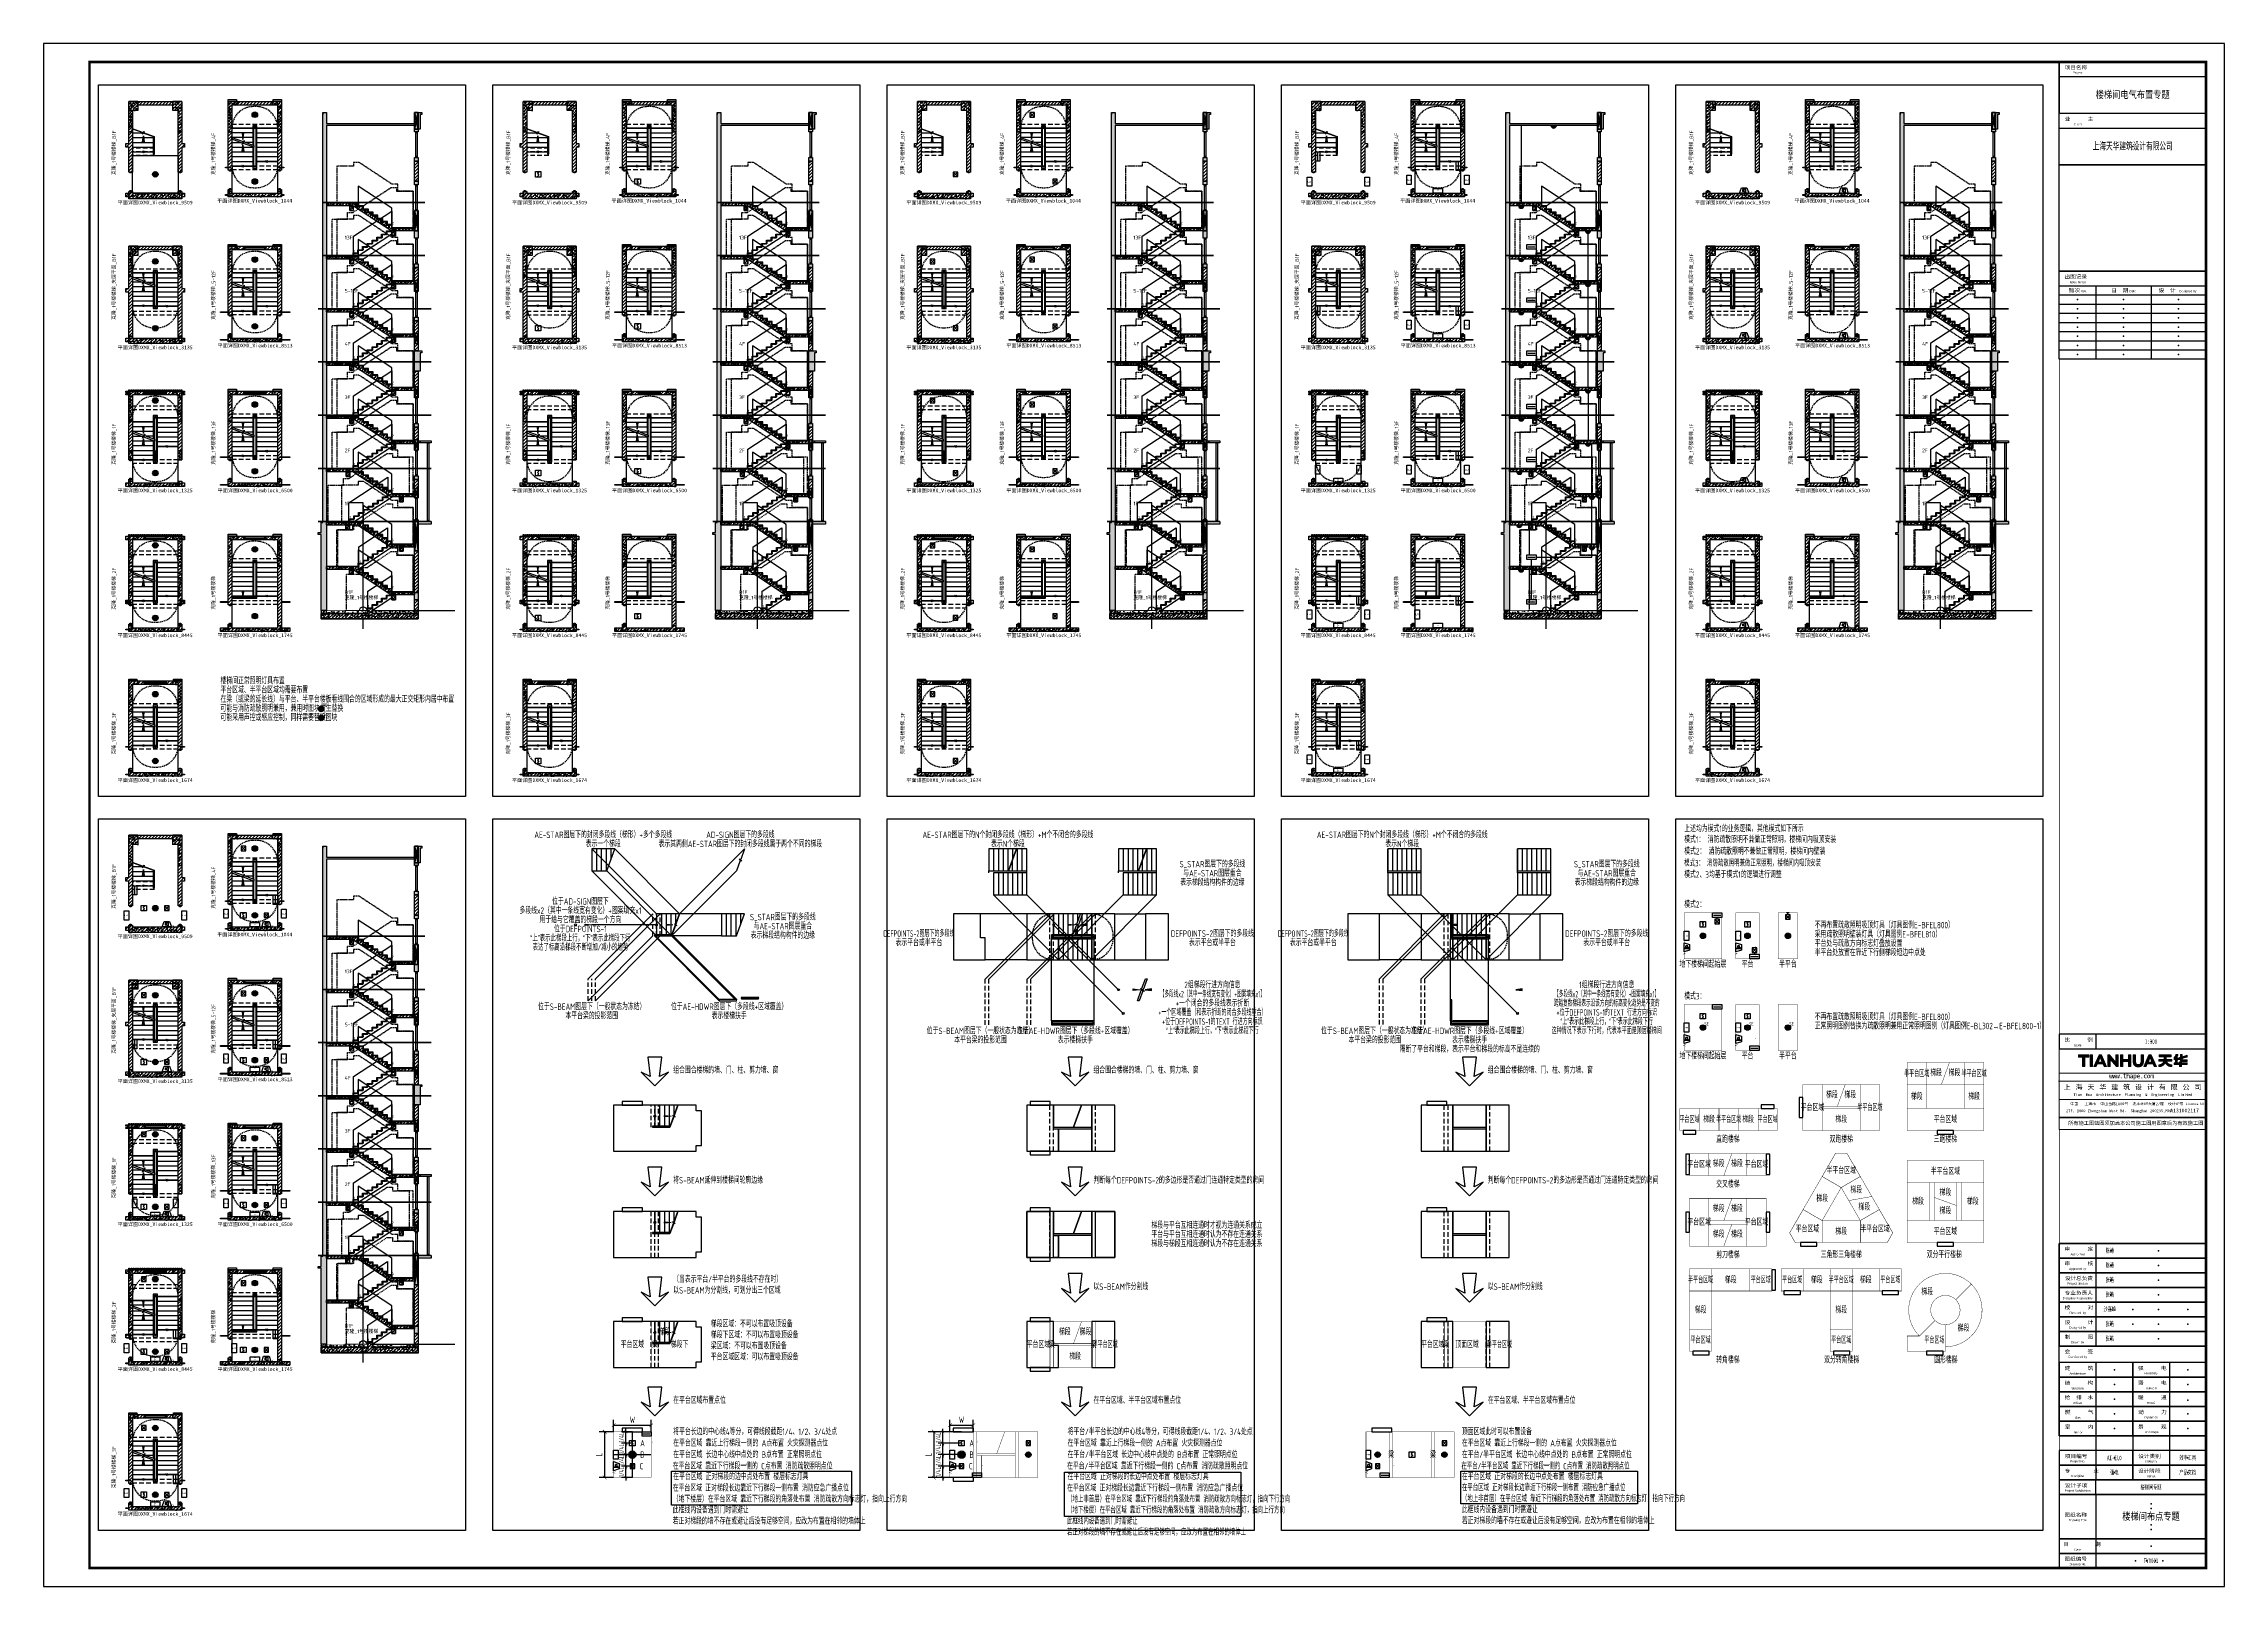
# Model space of a CAD drawing. Header units: millimetres. Extents: x -714894 to -19295, y 3400 to 234118.
# Drawn here: x -444647 to -325747, y 82898 to 166998 of the extents above; entities that cross this region are included whole.
import ezdxf
from ezdxf.enums import TextEntityAlignment as Align

# ---------------------------------------------------------------- set-up
doc = ezdxf.new("R2010")
doc.units = ezdxf.units.MM
doc.header["$LTSCALE"] = 500
for name, pattern in [('DASH', [0.35, 0.25, -0.1]), ('DASHED', [0.75, 0.5, -0.25]), ('HIDDEN', [0.375, 0.25, -0.125])]:
    doc.linetypes.add(name, pattern=pattern)
doc.layers.get('DEFPOINTS').update_dxf_attribs({"color": 9})
for name, color, linetype in [('_U+56FE_U+5C42 1', 7, 'Continuous'), ('A_WALL_HACH', 251, 'Continuous'), ('AD-LEVL-HIGH', 61, 'Continuous'), ('AD-SIGN', 195, 'Continuous'), ('AE-ABOV', 154, 'HIDDEN'), ('AE-ELEV-4', 251, 'Continuous'), ('AE-ELEV-4-RAIL', 251, 'Continuous'), ('AE-FLOR', 151, 'Continuous'), ('AE-FNSH', 11, 'Continuous'), ('AE-HDWR', 8, 'Continuous'), ('AE-STAR', 51, 'Continuous'), ('AE-STRU-HACH', 40, 'Continuous'), ('AE-WALL', 255, 'Continuous'), ('AE-WALL-HACH', 15, 'Continuous'), ('AE-WIND', 11, 'Continuous'), ('AS-砼轮廓线', 255, 'Continuous'), ('C-SHET-LOGO', 7, 'Continuous'), ('C-SHET-SHET', 144, 'Continuous'), ('C-XREF-INT', 7, 'Continuous'), ('E-FAS-DEVC', 3, 'Continuous'), ('E-LITE-LITE', 3, 'Continuous'), ('E-LITE-WIRE', 4, 'Continuous'), ('E-UNIV-EL', 140, 'Continuous'), ('E-UNIV-NOTE', 6, 'Continuous'), ('S-DETL', 7, 'Continuous'), ('S_BEAM', 4, 'DASHED'), ('S_STAR', 243, 'Continuous'), ('S_WALL', 2, 'Continuous')]:
    doc.layers.add(name, color=color, linetype=linetype)
for name, color, linetype, plot in [('AI-门', 3, 'Continuous', False), ('DEFPOINTS-1', 251, 'Continuous', False), ('DEFPOINTS-2', 7, 'DASH', False)]:
    doc.layers.add(name, color=color, linetype=linetype, plot=plot)
doc.styles.add('STYLEP4', font='GOTHIC.TTF')
doc.styles.add('TH-STYLE1', font='Stfangso_0.ttf', dxfattribs={"width": 0.65})
doc.styles.add('TH-STYLE2', font='', dxfattribs={"width": 0.8})
doc.styles.add('TH-STYLE3', font='tssdeng.shx', dxfattribs={"width": 0.65, "bigfont": 'tssdchn.shx'})
doc.styles.add('TH-STYLEP5', font='')
doc.styles.add('TuKuang', font='Stfangso_0.ttf', dxfattribs={"width": 1.1})
doc.styles.add('黑体', font='')
doc.styles.get('TH-STYLE2').set_extended_font_data('STXihei')
doc.styles.get('TH-STYLEP5').set_extended_font_data('STXihei')
doc.styles.get('黑体').set_extended_font_data('SimHei')
doc.dimstyles.new('E-DIMA100', dxfattribs={"dimscale": 100, "dimtxt": 3.5, "dimasz": 2, "dimexe": 3, "dimexo": 0, "dimgap": 1.25, "dimtad": 1, "dimdec": 1, "dimrnd": 1, "dimdsep": 46, "dimtxsty": 'TH-STYLE3', "dimblk1": 'ARCHTICK', "dimblk2": 'ARCHTICK', "dimsah": 1, "dimcen": 0, "dimclrt": 6, "dimadec": 0, "dimazin": 0, "dimtfac": 1, "dimtdec": 1, "dimtix": 1, "dimtmove": 2, "dimatfit": 3, "dimldrblk": 'ARCHTICK', "dimfxl": 1, "dimtolj": 1, "dimarcsym": 0})
pattern_1 = [(45, (0, 89.76), (-88.3884, 88.3884), [])]
pattern_2 = [(45, (0, 0), (-88.38835, 88.38835), []), (50, (0, 0), (358.63, -31.376), [37.5, -412.5]), (355, (0, 0), (-69.3757, 376.096), [30, -330]), (100.4514, (29.9, -2.6), (289.2547, 344.72), [31.87, -350.571]), (46.1842, (0, 100), (533.6205, -82.7595), [56.25, -618.75]), (96.6356, (44.47, 93.1), (467.331, 487.059), [47.805, -525.856]), (351.1842, (0, 100), (467.331, 487.059), [45, -495]), (21, (50, 75), (298.4535, -201.3094), [37.5, -412.5]), (326, (50, 75), (121.6577, 362.575), [30, -330]), (71.4514, (74.87, 58.22), (420.1113, 161.2652), [31.87, -350.571]), (37.5, (0, 0), (6.0799, 166.4469), [0, -326, 0, -335, 0, -331.25]), (7.5, (0, 0), (131.5348, 197.2059), [0, -191, 0, -318.5, 0, -126.25]), (327.5, (-111.5, 0), (266.9112, -11.27744), [0, -125, 0, -390, 0, -517.5]), (317.5, (-161.5, 0), (291.593, 50.0525), [0, -162.5, 0, -259, 0, -367.5])]
pattern_3 = [(50, (-61176.72, -203285.1), (358.6301, -31.37607), [37.5, -412.5]), (355, (-61176.7, -203285.1), (-69.37567, 376.09607), [30, -330]), (100.4514, (-61146.83, -203287.7), (289.2547, 344.71977), [31.8701, -350.57106]), (46.1842, (-61176.7, -203185.1), (533.6205, -82.7595), [56.25, -618.75]), (96.6356, (-61132.25, -203192), (467.3314, 487.0589), [47.8051, -525.8565]), (351.1842, (-61176.7, -203185.1), (467.331, 487.0593), [45, -495]), (21, (-61126.72, -203210.1), (298.45353, -201.30945), [37.5, -412.5]), (326, (-61126.7, -203210.1), (121.65767, 362.575), [30, -330]), (71.4514, (-61101.84, -203226.87), (420.1113, 161.26525), [31.8701, -350.57106]), (37.5, (-61176.72, -203285.09), (6.07993, 166.44693), [0, -326, 0, -335, 0, -331.25]), (7.5, (-61176.72, -203285.1), (131.53477, 197.20586), [0, -191, 0, -318.5, 0, -126.25]), (327.5, (-61288.22, -203285.09), (266.91122, -11.27744), [0, -125, 0, -390, 0, -517.5]), (317.5, (-61338.22, -203285.1), (291.59308, 50.0525), [0, -162.5, 0, -259, 0, -367.5])]
pattern_4 = [(45.0573, (-0.09, 89.76), (-88.4767, 88.29995), [])]
pattern_5 = [(45.0573, (0, 0), (-88.4767, 88.2999), []), (50.0573, (0, 0), (358.6613, -31.0174), [37.5, -412.5]), (355.0573, (0, 0), (-69.7517, 376.0265), [30, -330]), (100.5087, (29.9, -2.6), (288.91, 345.009), [31.87, -350.571]), (46.2415, (-0.1, 100), (533.703, -82.226), [56.25, -618.75]), (96.6929, (44.4, 93.15), (466.844, 487.526), [47.805, -525.8565]), (351.2415, (-0.1, 100), (466.844, 487.526), [45, -495]), (21.0573, (49.92, 75.05), (298.6547, -201.011), [37.5, -412.5]), (326.0573, (49.92, 75.05), (121.295, 362.6965), [30, -330]), (71.5087, (74.8, 58.3), (419.95, 161.6853), [31.87, -350.571]), (37.5573, (0, 0), (5.9135, 166.4529), [0, -326, 0, -335, 0, -331.25]), (7.5573, (0, 0), (131.3375, 197.3373), [0, -191, 0, -318.5, 0, -126.25]), (327.5573, (-111.5, -0.11), (266.92236, -11.0105), [0, -125, 0, -390, 0, -517.5]), (317.5573, (-161.5, -0.16), (291.5429, 50.344), [0, -162.5, 0, -259, 0, -367.5])]

# ---------------------------------------------------------------- blocks, each defined once
blk = doc.blocks.new('block 9-1')
at = {"layer": '_U+56FE_U+5C42 1'}
h = blk.add_hatch(color=255, dxfattribs=at)
h.dxf.hatch_style = 2
edge = h.paths.add_edge_path()
edge.add_spline(control_points=[(2340, -2680), (2340, -2680), (2338, -2680), (2338, -2680), (2338, -2680), (2335, -2680), (2335, -2680), (2335, -2680), (2331, -2680), (2331, -2680), (2331, -2680), (2327, -2680), (2327, -2680), (2327, -2680), (2324, -2680), (2324, -2680), (2324, -2680), (2322, -2680), (2322, -2680), (2321, -2682), (2321, -2683), (2321, -2684), (2320, -2685), (2319, -2686), (2319, -2688), (2318, -2689), (2317, -2691), (2316, -2692), (2316, -2693), (2316, -2693), (2315, -2694), (2315, -2694), (2315, -2695), (2314, -2696), (2314, -2696), (2314, -2697), (2313, -2697), (2313, -2698), (2313, -2698), (2312, -2699), (2312, -2699), (2312, -2700), (2311, -2700), (2311, -2701), (2310, -2702), (2309, -2702), (2309, -2703), (2308, -2704), (2308, -2704), (2307, -2705), (2306, -2706), (2306, -2707), (2305, -2707), (2304, -2708), (2304, -2709), (2303, -2709), (2303, -2710), (2302, -2710), (2302, -2710), (2302, -2727), (2302, -2727), (2302, -2727), (2302, -2730), (2302, -2730), (2302, -2730), (2302, -2732), (2302, -2732), (2302, -2732), (2302, -2732), (2303, -2732), (2303, -2731), (2304, -2731), (2305, -2730), (2305, -2730), (2306, -2729), (2307, -2729), (2308, -2728), (2309, -2727), (2310, -2726), (2311, -2726), (2312, -2725), (2313, -2724), (2313, -2724), (2314, -2723), (2315, -2722), (2315, -2722), (2315, -2724), (2315, -2724), (2315, -2724), (2315, -2727), (2315, -2727), (2315, -2727), (2315, -2754), (2315, -2754), (2315, -2754), (2332, -2754), (2332, -2754), (2332, -2754), (2332, -2700), (2332, -2700), (2333, -2699), (2333, -2698), (2333, -2697), (2334, -2696), (2335, -2695), (2335, -2693), (2336, -2692), (2336, -2691), (2337, -2690), (2337, -2689), (2338, -2688), (2338, -2687), (2338, -2686), (2339, -2685), (2339, -2684), (2339, -2684), (2339, -2683), (2339, -2683), (2340, -2682), (2340, -2681), (2340, -2680)], knot_values=[0, 0, 0, 0, 1, 1, 1, 2, 2, 2, 3, 3, 3, 4, 4, 4, 5, 5, 5, 6, 6, 6, 7, 7, 7, 8, 8, 8, 9, 9, 9, 10, 10, 10, 11, 11, 11, 12, 12, 12, 13, 13, 13, 14, 14, 14, 15, 15, 15, 16, 16, 16, 17, 17, 17, 18, 18, 18, 19, 19, 19, 20, 20, 20, 21, 21, 21, 22, 22, 22, 23, 23, 23, 24, 24, 24, 25, 25, 25, 26, 26, 26, 27, 27, 27, 28, 28, 28, 29, 29, 29, 30, 30, 30, 31, 31, 31, 32, 32, 32, 33, 33, 33, 34, 34, 34, 35, 35, 35, 36, 36, 36, 37, 37, 37, 38, 38, 38, 39, 39, 39, 40, 40, 40, 40], degree=3, periodic=0)
h = blk.add_hatch(color=255, dxfattribs=at)
h.dxf.hatch_style = 2
h.paths.add_polyline_path([(2357, -2799), (2357, -2779), (2302, -2779), (2302, -2761), (2357, -2761), (2357, -2753), (2376, -2753), (2376, -2761), (2431, -2761), (2431, -2779), (2376, -2779), (2376, -2799)])
h = blk.add_hatch(color=255, dxfattribs=at)
h.dxf.hatch_style = 2
edge = h.paths.add_edge_path()
edge.add_spline(control_points=[(2431, -2705), (2431, -2705), (2431, -2703), (2431, -2703), (2431, -2703), (2431, -2700), (2431, -2700), (2431, -2700), (2431, -2692), (2431, -2692), (2431, -2692), (2431, -2690), (2431, -2690), (2431, -2690), (2431, -2689), (2431, -2689), (2431, -2689), (2431, -2687), (2431, -2687), (2431, -2687), (2428, -2688), (2428, -2688), (2428, -2688), (2427, -2688), (2427, -2688), (2427, -2688), (2424, -2689), (2424, -2689), (2424, -2689), (2422, -2690), (2422, -2690), (2422, -2690), (2383, -2702), (2383, -2702), (2383, -2702), (2383, -2699), (2383, -2699), (2383, -2699), (2383, -2680), (2383, -2680), (2383, -2680), (2365, -2680), (2365, -2680), (2365, -2680), (2365, -2704), (2365, -2704), (2365, -2704), (2365, -2707), (2365, -2707), (2365, -2707), (2339, -2714), (2339, -2714), (2339, -2714), (2339, -2732), (2339, -2732), (2339, -2732), (2346, -2730), (2346, -2730), (2346, -2730), (2349, -2729), (2349, -2729), (2349, -2729), (2352, -2728), (2352, -2728), (2352, -2728), (2355, -2728), (2355, -2728), (2355, -2728), (2357, -2727), (2357, -2727), (2357, -2727), (2360, -2726), (2360, -2726), (2360, -2726), (2362, -2725), (2362, -2725), (2362, -2725), (2364, -2725), (2364, -2725), (2364, -2725), (2365, -2724), (2365, -2724), (2365, -2724), (2365, -2726), (2365, -2726), (2365, -2726), (2365, -2727), (2365, -2727), (2365, -2727), (2365, -2729), (2365, -2729), (2365, -2729), (2365, -2731), (2365, -2731), (2365, -2731), (2365, -2732), (2365, -2732), (2365, -2732), (2365, -2732), (2365, -2732), (2365, -2732), (2365, -2732), (2365, -2732), (2365, -2733), (2365, -2734), (2365, -2734), (2365, -2735), (2366, -2736), (2366, -2737), (2366, -2737), (2366, -2738), (2366, -2738), (2367, -2739), (2367, -2740), (2367, -2740), (2367, -2741), (2368, -2741), (2368, -2742), (2368, -2742), (2369, -2743), (2369, -2743), (2370, -2744), (2370, -2744), (2371, -2745), (2371, -2745), (2372, -2746), (2373, -2746), (2373, -2747), (2373, -2747), (2374, -2747), (2374, -2748), (2375, -2748), (2376, -2748), (2377, -2749), (2377, -2749), (2378, -2749), (2379, -2749), (2381, -2749), (2382, -2749), (2382, -2749), (2382, -2749), (2382, -2749), (2382, -2749), (2384, -2749), (2384, -2749), (2384, -2749), (2387, -2749), (2387, -2749), (2387, -2749), (2391, -2749), (2391, -2749), (2391, -2749), (2395, -2749), (2395, -2749), (2395, -2749), (2398, -2749), (2398, -2749), (2398, -2749), (2402, -2749), (2402, -2749), (2402, -2749), (2405, -2749), (2405, -2749), (2405, -2749), (2408, -2749), (2408, -2749), (2408, -2749), (2410, -2749), (2410, -2749), (2410, -2749), (2413, -2749), (2413, -2749), (2413, -2749), (2416, -2749), (2416, -2749), (2416, -2749), (2420, -2749), (2420, -2749), (2420, -2749), (2423, -2749), (2423, -2749), (2423, -2749), (2427, -2749), (2427, -2749), (2427, -2749), (2429, -2749), (2429, -2749), (2429, -2749), (2431, -2749), (2431, -2749), (2431, -2749), (2431, -2747), (2431, -2747), (2431, -2747), (2431, -2744), (2431, -2744), (2431, -2744), (2431, -2742), (2431, -2742), (2431, -2742), (2431, -2740), (2431, -2740), (2431, -2740), (2431, -2738), (2431, -2738), (2431, -2738), (2431, -2736), (2431, -2736), (2431, -2736), (2431, -2734), (2431, -2734), (2431, -2734), (2431, -2733), (2431, -2733), (2431, -2733), (2431, -2732), (2431, -2732), (2431, -2732), (2427, -2732), (2427, -2732), (2427, -2732), (2424, -2732), (2424, -2732), (2424, -2732), (2420, -2732), (2420, -2732), (2420, -2732), (2418, -2732), (2418, -2732), (2418, -2732), (2414, -2732), (2414, -2732), (2414, -2732), (2412, -2732), (2412, -2732), (2412, -2732), (2409, -2732), (2409, -2732), (2409, -2732), (2405, -2732), (2405, -2732), (2405, -2732), (2403, -2732), (2403, -2732), (2403, -2732), (2398, -2732), (2398, -2732), (2398, -2732), (2395, -2732), (2395, -2732), (2395, -2732), (2388, -2732), (2388, -2732), (2386, -2732), (2385, -2732), (2384, -2731), (2384, -2730), (2383, -2730), (2383, -2729), (2383, -2729), (2383, -2729), (2383, -2728), (2383, -2728), (2383, -2727), (2383, -2727), (2383, -2727), (2383, -2726), (2383, -2726), (2383, -2726), (2383, -2723), (2383, -2723), (2383, -2723), (2383, -2721), (2383, -2721), (2383, -2721), (2383, -2720), (2383, -2720), (2383, -2720), (2383, -2719), (2383, -2719), (2383, -2719), (2385, -2719), (2385, -2719), (2385, -2719), (2386, -2718), (2386, -2718), (2386, -2718), (2389, -2717), (2389, -2717), (2389, -2717), (2392, -2716), (2392, -2716), (2392, -2716), (2426, -2706), (2426, -2706), (2426, -2706), (2429, -2705), (2429, -2705), (2429, -2705), (2431, -2705), (2431, -2705)], knot_values=[0, 0, 0, 0, 1, 1, 1, 2, 2, 2, 3, 3, 3, 4, 4, 4, 5, 5, 5, 6, 6, 6, 7, 7, 7, 8, 8, 8, 9, 9, 9, 10, 10, 10, 11, 11, 11, 12, 12, 12, 13, 13, 13, 14, 14, 14, 15, 15, 15, 16, 16, 16, 17, 17, 17, 18, 18, 18, 19, 19, 19, 20, 20, 20, 21, 21, 21, 22, 22, 22, 23, 23, 23, 24, 24, 24, 25, 25, 25, 26, 26, 26, 27, 27, 27, 28, 28, 28, 29, 29, 29, 30, 30, 30, 31, 31, 31, 32, 32, 32, 33, 33, 33, 34, 34, 34, 35, 35, 35, 36, 36, 36, 37, 37, 37, 38, 38, 38, 39, 39, 39, 40, 40, 40, 41, 41, 41, 42, 42, 42, 43, 43, 43, 44, 44, 44, 45, 45, 45, 46, 46, 46, 47, 47, 47, 48, 48, 48, 49, 49, 49, 50, 50, 50, 51, 51, 51, 52, 52, 52, 53, 53, 53, 54, 54, 54, 55, 55, 55, 56, 56, 56, 57, 57, 57, 58, 58, 58, 59, 59, 59, 60, 60, 60, 61, 61, 61, 62, 62, 62, 63, 63, 63, 64, 64, 64, 65, 65, 65, 66, 66, 66, 67, 67, 67, 68, 68, 68, 69, 69, 69, 70, 70, 70, 71, 71, 71, 72, 72, 72, 73, 73, 73, 74, 74, 74, 75, 75, 75, 76, 76, 76, 77, 77, 77, 78, 78, 78, 79, 79, 79, 80, 80, 80, 81, 81, 81, 82, 82, 82, 83, 83, 83, 84, 84, 84, 85, 85, 85, 86, 86, 86, 87, 87, 87, 88, 88, 88, 89, 89, 89, 90, 90, 90, 91, 91, 91, 92, 92, 92, 93, 93, 93, 94, 94, 94, 95, 95, 95, 96, 96, 96, 97, 97, 97, 98, 98, 98, 99, 99, 99, 100, 100, 100, 100], degree=3, periodic=0)
at = {"layer": '_U+56FE_U+5C42 1', "color": 255, "lineweight": 0}
blk.add_lwpolyline([(2357, -2799), (2357, -2779), (2302, -2779), (2302, -2761), (2357, -2761), (2357, -2753), (2376, -2753), (2376, -2761), (2431, -2761), (2431, -2779), (2376, -2779), (2376, -2799), (2357, -2799)], dxfattribs=at)
for points, knots in [([(2340, -2680), (2340, -2680), (2338, -2680), (2338, -2680), (2338, -2680), (2335, -2680), (2335, -2680), (2335, -2680), (2331, -2680), (2331, -2680), (2331, -2680), (2327, -2680), (2327, -2680), (2327, -2680), (2324, -2680), (2324, -2680), (2324, -2680), (2322, -2680), (2322, -2680), (2321, -2682), (2321, -2683), (2321, -2684), (2320, -2685), (2319, -2686), (2319, -2688), (2318, -2689), (2317, -2691), (2316, -2692), (2316, -2693), (2316, -2693), (2315, -2694), (2315, -2694), (2315, -2695), (2314, -2696), (2314, -2696), (2314, -2697), (2313, -2697), (2313, -2698), (2313, -2698), (2312, -2699), (2312, -2699), (2312, -2700), (2311, -2700), (2311, -2701), (2310, -2702), (2309, -2702), (2309, -2703), (2308, -2704), (2308, -2704), (2307, -2705), (2306, -2706), (2306, -2707), (2305, -2707), (2304, -2708), (2304, -2709), (2303, -2709), (2303, -2710), (2302, -2710), (2302, -2710), (2302, -2727), (2302, -2727), (2302, -2727), (2302, -2730), (2302, -2730), (2302, -2730), (2302, -2732), (2302, -2732), (2302, -2732), (2302, -2732), (2303, -2732), (2303, -2731), (2304, -2731), (2305, -2730), (2305, -2730), (2306, -2729), (2307, -2729), (2308, -2728), (2309, -2727), (2310, -2726), (2311, -2726), (2312, -2725), (2313, -2724), (2313, -2724), (2314, -2723), (2315, -2722), (2315, -2722), (2315, -2724), (2315, -2724), (2315, -2724), (2315, -2727), (2315, -2727), (2315, -2727), (2315, -2754), (2315, -2754), (2315, -2754), (2332, -2754), (2332, -2754), (2332, -2754), (2332, -2700), (2332, -2700), (2333, -2699), (2333, -2698), (2333, -2697), (2334, -2696), (2335, -2695), (2335, -2693), (2336, -2692), (2336, -2691), (2337, -2690), (2337, -2689), (2338, -2688), (2338, -2687), (2338, -2686), (2339, -2685), (2339, -2684), (2339, -2684), (2339, -2683), (2339, -2683), (2340, -2682), (2340, -2681), (2340, -2680)], [0, 0, 0, 0, 1, 1, 1, 2, 2, 2, 3, 3, 3, 4, 4, 4, 5, 5, 5, 6, 6, 6, 7, 7, 7, 8, 8, 8, 9, 9, 9, 10, 10, 10, 11, 11, 11, 12, 12, 12, 13, 13, 13, 14, 14, 14, 15, 15, 15, 16, 16, 16, 17, 17, 17, 18, 18, 18, 19, 19, 19, 20, 20, 20, 21, 21, 21, 22, 22, 22, 23, 23, 23, 24, 24, 24, 25, 25, 25, 26, 26, 26, 27, 27, 27, 28, 28, 28, 29, 29, 29, 30, 30, 30, 31, 31, 31, 32, 32, 32, 33, 33, 33, 34, 34, 34, 35, 35, 35, 36, 36, 36, 37, 37, 37, 38, 38, 38, 39, 39, 39, 40, 40, 40, 40]), ([(2431, -2705), (2431, -2705), (2431, -2703), (2431, -2703), (2431, -2703), (2431, -2700), (2431, -2700), (2431, -2700), (2431, -2692), (2431, -2692), (2431, -2692), (2431, -2690), (2431, -2690), (2431, -2690), (2431, -2689), (2431, -2689), (2431, -2689), (2431, -2687), (2431, -2687), (2431, -2687), (2428, -2688), (2428, -2688), (2428, -2688), (2427, -2688), (2427, -2688), (2427, -2688), (2424, -2689), (2424, -2689), (2424, -2689), (2422, -2690), (2422, -2690), (2422, -2690), (2383, -2702), (2383, -2702), (2383, -2702), (2383, -2699), (2383, -2699), (2383, -2699), (2383, -2680), (2383, -2680), (2383, -2680), (2365, -2680), (2365, -2680), (2365, -2680), (2365, -2704), (2365, -2704), (2365, -2704), (2365, -2707), (2365, -2707), (2365, -2707), (2339, -2714), (2339, -2714), (2339, -2714), (2339, -2732), (2339, -2732), (2339, -2732), (2346, -2730), (2346, -2730), (2346, -2730), (2349, -2729), (2349, -2729), (2349, -2729), (2352, -2728), (2352, -2728), (2352, -2728), (2355, -2728), (2355, -2728), (2355, -2728), (2357, -2727), (2357, -2727), (2357, -2727), (2360, -2726), (2360, -2726), (2360, -2726), (2362, -2725), (2362, -2725), (2362, -2725), (2364, -2725), (2364, -2725), (2364, -2725), (2365, -2724), (2365, -2724), (2365, -2724), (2365, -2726), (2365, -2726), (2365, -2726), (2365, -2727), (2365, -2727), (2365, -2727), (2365, -2729), (2365, -2729), (2365, -2729), (2365, -2731), (2365, -2731), (2365, -2731), (2365, -2732), (2365, -2732), (2365, -2732), (2365, -2732), (2365, -2732), (2365, -2732), (2365, -2732), (2365, -2732), (2365, -2733), (2365, -2734), (2365, -2734), (2365, -2735), (2366, -2736), (2366, -2737), (2366, -2737), (2366, -2738), (2366, -2738), (2367, -2739), (2367, -2740), (2367, -2740), (2367, -2741), (2368, -2741), (2368, -2742), (2368, -2742), (2369, -2743), (2369, -2743), (2370, -2744), (2370, -2744), (2371, -2745), (2371, -2745), (2372, -2746), (2373, -2746), (2373, -2747), (2373, -2747), (2374, -2747), (2374, -2748), (2375, -2748), (2376, -2748), (2377, -2749), (2377, -2749), (2378, -2749), (2379, -2749), (2381, -2749), (2382, -2749), (2382, -2749), (2382, -2749), (2382, -2749), (2382, -2749), (2384, -2749), (2384, -2749), (2384, -2749), (2387, -2749), (2387, -2749), (2387, -2749), (2391, -2749), (2391, -2749), (2391, -2749), (2395, -2749), (2395, -2749), (2395, -2749), (2398, -2749), (2398, -2749), (2398, -2749), (2402, -2749), (2402, -2749), (2402, -2749), (2405, -2749), (2405, -2749), (2405, -2749), (2408, -2749), (2408, -2749), (2408, -2749), (2410, -2749), (2410, -2749), (2410, -2749), (2413, -2749), (2413, -2749), (2413, -2749), (2416, -2749), (2416, -2749), (2416, -2749), (2420, -2749), (2420, -2749), (2420, -2749), (2423, -2749), (2423, -2749), (2423, -2749), (2427, -2749), (2427, -2749), (2427, -2749), (2429, -2749), (2429, -2749), (2429, -2749), (2431, -2749), (2431, -2749), (2431, -2749), (2431, -2747), (2431, -2747), (2431, -2747), (2431, -2744), (2431, -2744), (2431, -2744), (2431, -2742), (2431, -2742), (2431, -2742), (2431, -2740), (2431, -2740), (2431, -2740), (2431, -2738), (2431, -2738), (2431, -2738), (2431, -2736), (2431, -2736), (2431, -2736), (2431, -2734), (2431, -2734), (2431, -2734), (2431, -2733), (2431, -2733), (2431, -2733), (2431, -2732), (2431, -2732), (2431, -2732), (2427, -2732), (2427, -2732), (2427, -2732), (2424, -2732), (2424, -2732), (2424, -2732), (2420, -2732), (2420, -2732), (2420, -2732), (2418, -2732), (2418, -2732), (2418, -2732), (2414, -2732), (2414, -2732), (2414, -2732), (2412, -2732), (2412, -2732), (2412, -2732), (2409, -2732), (2409, -2732), (2409, -2732), (2405, -2732), (2405, -2732), (2405, -2732), (2403, -2732), (2403, -2732), (2403, -2732), (2398, -2732), (2398, -2732), (2398, -2732), (2395, -2732), (2395, -2732), (2395, -2732), (2388, -2732), (2388, -2732), (2386, -2732), (2385, -2732), (2384, -2731), (2384, -2730), (2383, -2730), (2383, -2729), (2383, -2729), (2383, -2729), (2383, -2728), (2383, -2728), (2383, -2727), (2383, -2727), (2383, -2727), (2383, -2726), (2383, -2726), (2383, -2726), (2383, -2723), (2383, -2723), (2383, -2723), (2383, -2721), (2383, -2721), (2383, -2721), (2383, -2720), (2383, -2720), (2383, -2720), (2383, -2719), (2383, -2719), (2383, -2719), (2385, -2719), (2385, -2719), (2385, -2719), (2386, -2718), (2386, -2718), (2386, -2718), (2389, -2717), (2389, -2717), (2389, -2717), (2392, -2716), (2392, -2716), (2392, -2716), (2426, -2706), (2426, -2706), (2426, -2706), (2429, -2705), (2429, -2705), (2429, -2705), (2431, -2705), (2431, -2705)], [0, 0, 0, 0, 1, 1, 1, 2, 2, 2, 3, 3, 3, 4, 4, 4, 5, 5, 5, 6, 6, 6, 7, 7, 7, 8, 8, 8, 9, 9, 9, 10, 10, 10, 11, 11, 11, 12, 12, 12, 13, 13, 13, 14, 14, 14, 15, 15, 15, 16, 16, 16, 17, 17, 17, 18, 18, 18, 19, 19, 19, 20, 20, 20, 21, 21, 21, 22, 22, 22, 23, 23, 23, 24, 24, 24, 25, 25, 25, 26, 26, 26, 27, 27, 27, 28, 28, 28, 29, 29, 29, 30, 30, 30, 31, 31, 31, 32, 32, 32, 33, 33, 33, 34, 34, 34, 35, 35, 35, 36, 36, 36, 37, 37, 37, 38, 38, 38, 39, 39, 39, 40, 40, 40, 41, 41, 41, 42, 42, 42, 43, 43, 43, 44, 44, 44, 45, 45, 45, 46, 46, 46, 47, 47, 47, 48, 48, 48, 49, 49, 49, 50, 50, 50, 51, 51, 51, 52, 52, 52, 53, 53, 53, 54, 54, 54, 55, 55, 55, 56, 56, 56, 57, 57, 57, 58, 58, 58, 59, 59, 59, 60, 60, 60, 61, 61, 61, 62, 62, 62, 63, 63, 63, 64, 64, 64, 65, 65, 65, 66, 66, 66, 67, 67, 67, 68, 68, 68, 69, 69, 69, 70, 70, 70, 71, 71, 71, 72, 72, 72, 73, 73, 73, 74, 74, 74, 75, 75, 75, 76, 76, 76, 77, 77, 77, 78, 78, 78, 79, 79, 79, 80, 80, 80, 81, 81, 81, 82, 82, 82, 83, 83, 83, 84, 84, 84, 85, 85, 85, 86, 86, 86, 87, 87, 87, 88, 88, 88, 89, 89, 89, 90, 90, 90, 91, 91, 91, 92, 92, 92, 93, 93, 93, 94, 94, 94, 95, 95, 95, 96, 96, 96, 97, 97, 97, 98, 98, 98, 99, 99, 99, 100, 100, 100, 100])]:
    blk.add_open_spline(points, degree=3, knots=knots, dxfattribs=at)
blk = doc.blocks.new('block 8-1')
h = blk.add_hatch(color=255)
h.dxf.hatch_style = 1
edge = h.paths.add_edge_path()
edge.add_spline(control_points=[(1922, -2748), (1922, -2748), (1922, -2684), (1922, -2684), (1922, -2684), (1916, -2684), (1910, -2684)], knot_values=[42.5, 42.5, 42.5, 42.5, 43.5, 43.5, 43.5, 44, 44, 44, 44], degree=3, periodic=0)
edge.add_spline(control_points=[(1910, -2684), (1904, -2684), (1898, -2684), (1898, -2684), (1898, -2684), (1898, -2700), (1898, -2715)], knot_values=[41.5, 41.5, 41.5, 41.5, 42, 42, 42, 42.5, 42.5, 42.5, 42.5], degree=3, periodic=0)
edge.add_spline(control_points=[(1898, -2715), (1898, -2730), (1898, -2746), (1898, -2746), (1898, -2746), (1898, -2747), (1898, -2747)], knot_values=[40.5, 40.5, 40.5, 40.5, 41, 41, 41, 41.5, 41.5, 41.5, 41.5], degree=3, periodic=0)
edge.add_spline(control_points=[(1898, -2747), (1898, -2748), (1898, -2749), (1898, -2749), (1898, -2750), (1898, -2751), (1898, -2752)], knot_values=[39, 39, 39, 39, 39.5, 39.5, 39.5, 40.5, 40.5, 40.5, 40.5], degree=3, periodic=0)
edge.add_spline(control_points=[(1898, -2752), (1898, -2753), (1898, -2754), (1899, -2755)], knot_values=[38, 38, 38, 38, 39, 39, 39, 39], degree=3, periodic=0)
edge.add_spline(control_points=[(1899, -2755), (1899, -2756), (1899, -2757), (1899, -2757)], knot_values=[37, 37, 37, 37, 38, 38, 38, 38], degree=3, periodic=0)
edge.add_spline(control_points=[(1899, -2757), (1899, -2758), (1899, -2759), (1899, -2760)], knot_values=[36, 36, 36, 36, 37, 37, 37, 37], degree=3, periodic=0)
edge.add_spline(control_points=[(1899, -2760), (1899, -2760), (1899, -2761), (1899, -2761)], knot_values=[35, 35, 35, 35, 36, 36, 36, 36], degree=3, periodic=0)
edge.add_spline(control_points=[(1899, -2761), (1899, -2762), (1899, -2762), (1900, -2763)], knot_values=[34, 34, 34, 34, 35, 35, 35, 35], degree=3, periodic=0)
edge.add_spline(control_points=[(1900, -2763), (1900, -2763), (1900, -2764), (1900, -2764)], knot_values=[33, 33, 33, 33, 34, 34, 34, 34], degree=3, periodic=0)
edge.add_spline(control_points=[(1900, -2764), (1900, -2765), (1900, -2765), (1900, -2766)], knot_values=[32, 32, 32, 32, 33, 33, 33, 33], degree=3, periodic=0)
edge.add_spline(control_points=[(1900, -2766), (1900, -2766), (1900, -2767), (1901, -2767)], knot_values=[31, 31, 31, 31, 32, 32, 32, 32], degree=3, periodic=0)
edge.add_spline(control_points=[(1901, -2767), (1901, -2768), (1901, -2768), (1901, -2769)], knot_values=[30, 30, 30, 30, 31, 31, 31, 31], degree=3, periodic=0)
edge.add_spline(control_points=[(1901, -2769), (1901, -2769), (1901, -2770), (1902, -2770)], knot_values=[29, 29, 29, 29, 30, 30, 30, 30], degree=3, periodic=0)
edge.add_spline(control_points=[(1902, -2770), (1902, -2771), (1902, -2772), (1902, -2772)], knot_values=[28, 28, 28, 28, 29, 29, 29, 29], degree=3, periodic=0)
edge.add_spline(control_points=[(1902, -2772), (1902, -2773), (1903, -2774), (1903, -2774)], knot_values=[27, 27, 27, 27, 28, 28, 28, 28], degree=3, periodic=0)
edge.add_spline(control_points=[(1903, -2774), (1903, -2774), (1903, -2775), (1903, -2775)], knot_values=[26, 26, 26, 26, 27, 27, 27, 27], degree=3, periodic=0)
edge.add_spline(control_points=[(1903, -2775), (1904, -2776), (1904, -2776), (1904, -2777)], knot_values=[25, 25, 25, 25, 26, 26, 26, 26], degree=3, periodic=0)
edge.add_spline(control_points=[(1904, -2777), (1905, -2777), (1905, -2778), (1905, -2778)], knot_values=[24, 24, 24, 24, 25, 25, 25, 25], degree=3, periodic=0)
edge.add_spline(control_points=[(1905, -2778), (1905, -2779), (1906, -2779), (1906, -2780)], knot_values=[23, 23, 23, 23, 24, 24, 24, 24], degree=3, periodic=0)
edge.add_spline(control_points=[(1906, -2780), (1906, -2780), (1906, -2780), (1907, -2781)], knot_values=[22, 22, 22, 22, 23, 23, 23, 23], degree=3, periodic=0)
edge.add_spline(control_points=[(1907, -2781), (1907, -2781), (1907, -2782), (1908, -2782)], knot_values=[21, 21, 21, 21, 22, 22, 22, 22], degree=3, periodic=0)
edge.add_spline(control_points=[(1908, -2782), (1908, -2783), (1908, -2783), (1909, -2784)], knot_values=[20, 20, 20, 20, 21, 21, 21, 21], degree=3, periodic=0)
edge.add_spline(control_points=[(1909, -2784), (1909, -2784), (1910, -2785), (1910, -2785)], knot_values=[19, 19, 19, 19, 20, 20, 20, 20], degree=3, periodic=0)
edge.add_spline(control_points=[(1910, -2785), (1910, -2786), (1910, -2786), (1911, -2786)], knot_values=[18, 18, 18, 18, 19, 19, 19, 19], degree=3, periodic=0)
edge.add_spline(control_points=[(1911, -2786), (1911, -2787), (1911, -2787), (1912, -2787)], knot_values=[17, 17, 17, 17, 18, 18, 18, 18], degree=3, periodic=0)
edge.add_spline(control_points=[(1912, -2787), (1912, -2788), (1912, -2788), (1913, -2788)], knot_values=[16, 16, 16, 16, 17, 17, 17, 17], degree=3, periodic=0)
edge.add_spline(control_points=[(1913, -2788), (1913, -2789), (1914, -2789), (1914, -2790)], knot_values=[15, 15, 15, 15, 16, 16, 16, 16], degree=3, periodic=0)
edge.add_spline(control_points=[(1914, -2790), (1915, -2790), (1915, -2790), (1916, -2791)], knot_values=[14, 14, 14, 14, 15, 15, 15, 15], degree=3, periodic=0)
edge.add_spline(control_points=[(1916, -2791), (1916, -2791), (1917, -2792), (1918, -2792)], knot_values=[13, 13, 13, 13, 14, 14, 14, 14], degree=3, periodic=0)
edge.add_spline(control_points=[(1918, -2792), (1919, -2793), (1919, -2793), (1920, -2794)], knot_values=[12, 12, 12, 12, 13, 13, 13, 13], degree=3, periodic=0)
edge.add_spline(control_points=[(1920, -2794), (1921, -2794), (1921, -2794), (1922, -2795)], knot_values=[11, 11, 11, 11, 12, 12, 12, 12], degree=3, periodic=0)
edge.add_spline(control_points=[(1922, -2795), (1923, -2795), (1924, -2796), (1924, -2796)], knot_values=[10, 10, 10, 10, 11, 11, 11, 11], degree=3, periodic=0)
edge.add_spline(control_points=[(1924, -2796), (1925, -2796), (1926, -2797), (1927, -2797)], knot_values=[9, 9, 9, 9, 10, 10, 10, 10], degree=3, periodic=0)
edge.add_spline(control_points=[(1927, -2797), (1928, -2797), (1929, -2798), (1931, -2798)], knot_values=[8, 8, 8, 8, 9, 9, 9, 9], degree=3, periodic=0)
edge.add_spline(control_points=[(1931, -2798), (1932, -2798), (1933, -2799), (1934, -2799)], knot_values=[7, 7, 7, 7, 8, 8, 8, 8], degree=3, periodic=0)
edge.add_spline(control_points=[(1934, -2799), (1934, -2799), (1934, -2799), (1935, -2799)], knot_values=[6, 6, 6, 6, 7, 7, 7, 7], degree=3, periodic=0)
edge.add_spline(control_points=[(1935, -2799), (1935, -2799), (1936, -2799), (1937, -2800)], knot_values=[5, 5, 5, 5, 6, 6, 6, 6], degree=3, periodic=0)
edge.add_spline(control_points=[(1937, -2800), (1937, -2800), (1938, -2800), (1939, -2800)], knot_values=[4, 4, 4, 4, 5, 5, 5, 5], degree=3, periodic=0)
edge.add_spline(control_points=[(1939, -2800), (1940, -2800), (1940, -2800), (1941, -2800)], knot_values=[3, 3, 3, 3, 4, 4, 4, 4], degree=3, periodic=0)
edge.add_spline(control_points=[(1941, -2800), (1942, -2800), (1943, -2800), (1944, -2800)], knot_values=[2, 2, 2, 2, 3, 3, 3, 3], degree=3, periodic=0)
edge.add_spline(control_points=[(1944, -2800), (1945, -2800), (1946, -2801), (1947, -2801)], knot_values=[1, 1, 1, 1, 2, 2, 2, 2], degree=3, periodic=0)
edge.add_spline(control_points=[(1947, -2801), (1947, -2801), (1948, -2801), (1949, -2801)], knot_values=[0, 0, 0, 0, 1, 1, 1, 1], degree=3, periodic=0)
edge.add_spline(control_points=[(1949, -2801), (1949, -2801), (1949, -2801), (1950, -2801)], knot_values=[140, 140, 140, 140, 141, 141, 141, 141], degree=3, periodic=0)
edge.add_spline(control_points=[(1950, -2801), (1950, -2801), (1951, -2801), (1951, -2801)], knot_values=[139, 139, 139, 139, 140, 140, 140, 140], degree=3, periodic=0)
edge.add_spline(control_points=[(1951, -2801), (1952, -2801), (1953, -2800), (1954, -2800)], knot_values=[138, 138, 138, 138, 139, 139, 139, 139], degree=3, periodic=0)
edge.add_spline(control_points=[(1954, -2800), (1955, -2800), (1956, -2800), (1957, -2800)], knot_values=[137, 137, 137, 137, 138, 138, 138, 138], degree=3, periodic=0)
edge.add_spline(control_points=[(1957, -2800), (1958, -2800), (1959, -2800), (1960, -2800)], knot_values=[136, 136, 136, 136, 137, 137, 137, 137], degree=3, periodic=0)
edge.add_spline(control_points=[(1960, -2800), (1961, -2800), (1962, -2799), (1962, -2799)], knot_values=[135, 135, 135, 135, 136, 136, 136, 136], degree=3, periodic=0)
edge.add_spline(control_points=[(1962, -2799), (1963, -2799), (1963, -2799), (1963, -2799)], knot_values=[134, 134, 134, 134, 135, 135, 135, 135], degree=3, periodic=0)
edge.add_spline(control_points=[(1963, -2799), (1964, -2799), (1965, -2799), (1966, -2799)], knot_values=[133, 133, 133, 133, 134, 134, 134, 134], degree=3, periodic=0)
edge.add_spline(control_points=[(1966, -2799), (1966, -2798), (1967, -2798), (1968, -2798)], knot_values=[132, 132, 132, 132, 133, 133, 133, 133], degree=3, periodic=0)
edge.add_spline(control_points=[(1968, -2798), (1968, -2798), (1969, -2798), (1970, -2797)], knot_values=[131, 131, 131, 131, 132, 132, 132, 132], degree=3, periodic=0)
edge.add_spline(control_points=[(1970, -2797), (1971, -2797), (1972, -2797), (1973, -2796)], knot_values=[130, 130, 130, 130, 131, 131, 131, 131], degree=3, periodic=0)
edge.add_spline(control_points=[(1973, -2796), (1973, -2796), (1973, -2796), (1973, -2796)], knot_values=[129, 129, 129, 129, 130, 130, 130, 130], degree=3, periodic=0)
edge.add_spline(control_points=[(1973, -2796), (1974, -2795), (1975, -2795), (1976, -2795)], knot_values=[128, 128, 128, 128, 129, 129, 129, 129], degree=3, periodic=0)
edge.add_spline(control_points=[(1976, -2795), (1977, -2794), (1978, -2794), (1979, -2793)], knot_values=[127, 127, 127, 127, 128, 128, 128, 128], degree=3, periodic=0)
edge.add_spline(control_points=[(1979, -2793), (1979, -2793), (1980, -2792), (1980, -2792)], knot_values=[126, 126, 126, 126, 127, 127, 127, 127], degree=3, periodic=0)
edge.add_spline(control_points=[(1980, -2792), (1981, -2792), (1981, -2791), (1982, -2791)], knot_values=[125, 125, 125, 125, 126, 126, 126, 126], degree=3, periodic=0)
edge.add_spline(control_points=[(1982, -2791), (1982, -2790), (1983, -2790), (1983, -2790)], knot_values=[124, 124, 124, 124, 125, 125, 125, 125], degree=3, periodic=0)
edge.add_spline(control_points=[(1983, -2790), (1983, -2789), (1984, -2789), (1985, -2788)], knot_values=[123, 123, 123, 123, 124, 124, 124, 124], degree=3, periodic=0)
edge.add_spline(control_points=[(1985, -2788), (1985, -2788), (1985, -2788), (1986, -2787)], knot_values=[122, 122, 122, 122, 123, 123, 123, 123], degree=3, periodic=0)
edge.add_spline(control_points=[(1986, -2787), (1986, -2787), (1986, -2787), (1987, -2786)], knot_values=[121, 121, 121, 121, 122, 122, 122, 122], degree=3, periodic=0)
edge.add_spline(control_points=[(1987, -2786), (1987, -2786), (1987, -2786), (1987, -2785)], knot_values=[120, 120, 120, 120, 121, 121, 121, 121], degree=3, periodic=0)
edge.add_spline(control_points=[(1987, -2785), (1988, -2785), (1988, -2785), (1989, -2784)], knot_values=[119, 119, 119, 119, 120, 120, 120, 120], degree=3, periodic=0)
edge.add_spline(control_points=[(1989, -2784), (1989, -2784), (1989, -2783), (1989, -2783)], knot_values=[118, 118, 118, 118, 119, 119, 119, 119], degree=3, periodic=0)
edge.add_spline(control_points=[(1989, -2783), (1990, -2783), (1990, -2782), (1990, -2782)], knot_values=[117, 117, 117, 117, 118, 118, 118, 118], degree=3, periodic=0)
edge.add_spline(control_points=[(1990, -2782), (1990, -2782), (1991, -2781), (1991, -2781)], knot_values=[116, 116, 116, 116, 117, 117, 117, 117], degree=3, periodic=0)
edge.add_spline(control_points=[(1991, -2781), (1991, -2780), (1992, -2780), (1992, -2779)], knot_values=[115, 115, 115, 115, 116, 116, 116, 116], degree=3, periodic=0)
edge.add_spline(control_points=[(1992, -2779), (1992, -2779), (1992, -2779), (1992, -2778)], knot_values=[114, 114, 114, 114, 115, 115, 115, 115], degree=3, periodic=0)
edge.add_spline(control_points=[(1992, -2778), (1993, -2778), (1993, -2777), (1993, -2777)], knot_values=[113, 113, 113, 113, 114, 114, 114, 114], degree=3, periodic=0)
edge.add_spline(control_points=[(1993, -2777), (1993, -2777), (1994, -2776), (1994, -2775)], knot_values=[112, 112, 112, 112, 113, 113, 113, 113], degree=3, periodic=0)
edge.add_spline(control_points=[(1994, -2775), (1994, -2775), (1994, -2775), (1995, -2774)], knot_values=[111, 111, 111, 111, 112, 112, 112, 112], degree=3, periodic=0)
edge.add_spline(control_points=[(1995, -2774), (1995, -2773), (1995, -2773), (1995, -2772)], knot_values=[110, 110, 110, 110, 111, 111, 111, 111], degree=3, periodic=0)
edge.add_spline(control_points=[(1995, -2772), (1996, -2771), (1996, -2770), (1997, -2768)], knot_values=[109, 109, 109, 109, 110, 110, 110, 110], degree=3, periodic=0)
edge.add_spline(control_points=[(1997, -2768), (1997, -2767), (1997, -2766), (1997, -2765)], knot_values=[108, 108, 108, 108, 109, 109, 109, 109], degree=3, periodic=0)
edge.add_spline(control_points=[(1997, -2765), (1998, -2764), (1998, -2763), (1998, -2762)], knot_values=[107, 107, 107, 107, 108, 108, 108, 108], degree=3, periodic=0)
edge.add_spline(control_points=[(1998, -2762), (1998, -2761), (1998, -2760), (1998, -2759)], knot_values=[106, 106, 106, 106, 107, 107, 107, 107], degree=3, periodic=0)
edge.add_spline(control_points=[(1998, -2759), (1999, -2758), (1999, -2757), (1999, -2756)], knot_values=[105, 105, 105, 105, 106, 106, 106, 106], degree=3, periodic=0)
edge.add_spline(control_points=[(1999, -2756), (1999, -2755), (1999, -2754), (1999, -2753)], knot_values=[104, 104, 104, 104, 105, 105, 105, 105], degree=3, periodic=0)
edge.add_spline(control_points=[(1999, -2753), (1999, -2751), (1999, -2750), (1999, -2749)], knot_values=[103, 103, 103, 103, 104, 104, 104, 104], degree=3, periodic=0)
edge.add_spline(control_points=[(1999, -2749), (1999, -2749), (1999, -2747), (1999, -2747), (1999, -2747), (1999, -2746), (1999, -2745)], knot_values=[101.5, 101.5, 101.5, 101.5, 102.5, 102.5, 102.5, 103, 103, 103, 103], degree=3, periodic=0)
edge.add_spline(control_points=[(1999, -2745), (1999, -2744), (1999, -2743), (1999, -2743), (1999, -2743), (1999, -2729), (1999, -2714)], knot_values=[100.5, 100.5, 100.5, 100.5, 101, 101, 101, 101.5, 101.5, 101.5, 101.5], degree=3, periodic=0)
edge.add_spline(control_points=[(1999, -2714), (1999, -2699), (1999, -2684), (1999, -2684), (1999, -2684), (1993, -2684), (1987, -2684)], knot_values=[99.5, 99.5, 99.5, 99.5, 100, 100, 100, 100.5, 100.5, 100.5, 100.5], degree=3, periodic=0)
edge.add_spline(control_points=[(1987, -2684), (1982, -2684), (1976, -2684), (1976, -2684), (1976, -2684), (1976, -2700), (1976, -2716)], knot_values=[98.5, 98.5, 98.5, 98.5, 99, 99, 99, 99.5, 99.5, 99.5, 99.5], degree=3, periodic=0)
edge.add_spline(control_points=[(1976, -2716), (1976, -2732), (1976, -2748), (1976, -2748), (1976, -2748), (1976, -2749), (1976, -2749)], knot_values=[97, 97, 97, 97, 97.5, 97.5, 97.5, 98.5, 98.5, 98.5, 98.5], degree=3, periodic=0)
edge.add_spline(control_points=[(1976, -2749), (1976, -2750), (1976, -2750), (1976, -2751)], knot_values=[96, 96, 96, 96, 97, 97, 97, 97], degree=3, periodic=0)
edge.add_spline(control_points=[(1976, -2751), (1976, -2752), (1976, -2752), (1976, -2753)], knot_values=[95, 95, 95, 95, 96, 96, 96, 96], degree=3, periodic=0)
edge.add_spline(control_points=[(1976, -2753), (1976, -2754), (1976, -2755), (1976, -2755)], knot_values=[94, 94, 94, 94, 95, 95, 95, 95], degree=3, periodic=0)
edge.add_spline(control_points=[(1976, -2755), (1975, -2756), (1975, -2757), (1975, -2757)], knot_values=[93, 93, 93, 93, 94, 94, 94, 94], degree=3, periodic=0)
edge.add_spline(control_points=[(1975, -2757), (1975, -2758), (1975, -2759), (1975, -2760)], knot_values=[92, 92, 92, 92, 93, 93, 93, 93], degree=3, periodic=0)
edge.add_spline(control_points=[(1975, -2760), (1975, -2760), (1975, -2761), (1974, -2761)], knot_values=[91, 91, 91, 91, 92, 92, 92, 92], degree=3, periodic=0)
edge.add_spline(control_points=[(1974, -2761), (1974, -2763), (1974, -2764), (1973, -2764)], knot_values=[90, 90, 90, 90, 91, 91, 91, 91], degree=3, periodic=0)
edge.add_spline(control_points=[(1973, -2764), (1973, -2765), (1973, -2766), (1972, -2767)], knot_values=[89, 89, 89, 89, 90, 90, 90, 90], degree=3, periodic=0)
edge.add_spline(control_points=[(1972, -2767), (1972, -2768), (1972, -2768), (1971, -2769)], knot_values=[88, 88, 88, 88, 89, 89, 89, 89], degree=3, periodic=0)
edge.add_spline(control_points=[(1971, -2769), (1971, -2770), (1970, -2771), (1969, -2772)], knot_values=[87, 87, 87, 87, 88, 88, 88, 88], degree=3, periodic=0)
edge.add_spline(control_points=[(1969, -2772), (1969, -2772), (1969, -2772), (1968, -2773)], knot_values=[86, 86, 86, 86, 87, 87, 87, 87], degree=3, periodic=0)
edge.add_spline(control_points=[(1968, -2773), (1968, -2773), (1967, -2774), (1966, -2775)], knot_values=[85, 85, 85, 85, 86, 86, 86, 86], degree=3, periodic=0)
edge.add_spline(control_points=[(1966, -2775), (1966, -2775), (1965, -2775), (1965, -2776)], knot_values=[84, 84, 84, 84, 85, 85, 85, 85], degree=3, periodic=0)
edge.add_spline(control_points=[(1965, -2776), (1964, -2776), (1964, -2776), (1963, -2777)], knot_values=[83, 83, 83, 83, 84, 84, 84, 84], degree=3, periodic=0)
edge.add_spline(control_points=[(1963, -2777), (1963, -2777), (1962, -2777), (1961, -2778)], knot_values=[82, 82, 82, 82, 83, 83, 83, 83], degree=3, periodic=0)
edge.add_spline(control_points=[(1961, -2778), (1961, -2778), (1960, -2778), (1960, -2778)], knot_values=[81, 81, 81, 81, 82, 82, 82, 82], degree=3, periodic=0)
edge.add_spline(control_points=[(1960, -2778), (1959, -2778), (1959, -2778), (1958, -2779)], knot_values=[80, 80, 80, 80, 81, 81, 81, 81], degree=3, periodic=0)
edge.add_spline(control_points=[(1958, -2779), (1957, -2779), (1957, -2779), (1956, -2779)], knot_values=[79, 79, 79, 79, 80, 80, 80, 80], degree=3, periodic=0)
edge.add_spline(control_points=[(1956, -2779), (1955, -2779), (1955, -2779), (1954, -2779)], knot_values=[78, 78, 78, 78, 79, 79, 79, 79], degree=3, periodic=0)
edge.add_spline(control_points=[(1954, -2779), (1953, -2779), (1952, -2780), (1951, -2780)], knot_values=[77, 77, 77, 77, 78, 78, 78, 78], degree=3, periodic=0)
edge.add_spline(control_points=[(1951, -2780), (1951, -2780), (1950, -2780), (1949, -2780)], knot_values=[76, 76, 76, 76, 77, 77, 77, 77], degree=3, periodic=0)
edge.add_spline(control_points=[(1949, -2780), (1948, -2780), (1948, -2780), (1947, -2780)], knot_values=[75, 75, 75, 75, 76, 76, 76, 76], degree=3, periodic=0)
edge.add_spline(control_points=[(1946, -2780), (1945, -2779), (1944, -2779), (1944, -2779)], knot_values=[73, 73, 73, 73, 74, 74, 74, 74], degree=3, periodic=0)
edge.add_spline(control_points=[(1944, -2779), (1943, -2779), (1942, -2779), (1942, -2779)], knot_values=[72, 72, 72, 72, 73, 73, 73, 73], degree=3, periodic=0)
edge.add_spline(control_points=[(1942, -2779), (1941, -2779), (1940, -2779), (1940, -2779)], knot_values=[71, 71, 71, 71, 72, 72, 72, 72], degree=3, periodic=0)
edge.add_spline(control_points=[(1940, -2779), (1939, -2778), (1939, -2778), (1938, -2778)], knot_values=[70, 70, 70, 70, 71, 71, 71, 71], degree=3, periodic=0)
edge.add_spline(control_points=[(1938, -2778), (1938, -2778), (1938, -2778), (1937, -2778)], knot_values=[69, 69, 69, 69, 70, 70, 70, 70], degree=3, periodic=0)
edge.add_spline(control_points=[(1936, -2777), (1936, -2777), (1936, -2777), (1936, -2777)], knot_values=[67, 67, 67, 67, 68, 68, 68, 68], degree=3, periodic=0)
edge.add_spline(control_points=[(1935, -2777), (1934, -2776), (1934, -2776), (1934, -2776)], knot_values=[65, 65, 65, 65, 66, 66, 66, 66], degree=3, periodic=0)
edge.add_spline(control_points=[(1934, -2776), (1933, -2776), (1933, -2775), (1932, -2775)], knot_values=[64, 64, 64, 64, 65, 65, 65, 65], degree=3, periodic=0)
edge.add_spline(control_points=[(1932, -2775), (1932, -2775), (1932, -2775), (1932, -2775)], knot_values=[63, 63, 63, 63, 64, 64, 64, 64], degree=3, periodic=0)
edge.add_spline(control_points=[(1932, -2775), (1931, -2774), (1931, -2774), (1930, -2774)], knot_values=[62, 62, 62, 62, 63, 63, 63, 63], degree=3, periodic=0)
edge.add_spline(control_points=[(1930, -2774), (1930, -2773), (1930, -2773), (1929, -2773)], knot_values=[61, 61, 61, 61, 62, 62, 62, 62], degree=3, periodic=0)
edge.add_spline(control_points=[(1929, -2773), (1929, -2772), (1929, -2772), (1928, -2771)], knot_values=[60, 60, 60, 60, 61, 61, 61, 61], degree=3, periodic=0)
edge.add_spline(control_points=[(1928, -2770), (1927, -2770), (1927, -2770), (1927, -2769)], knot_values=[58, 58, 58, 58, 59, 59, 59, 59], degree=3, periodic=0)
edge.add_spline(control_points=[(1927, -2769), (1927, -2769), (1926, -2769), (1926, -2768)], knot_values=[57, 57, 57, 57, 58, 58, 58, 58], degree=3, periodic=0)
edge.add_spline(control_points=[(1926, -2768), (1926, -2768), (1926, -2768), (1926, -2767)], knot_values=[56, 56, 56, 56, 57, 57, 57, 57], degree=3, periodic=0)
edge.add_spline(control_points=[(1926, -2767), (1925, -2767), (1925, -2766), (1925, -2766)], knot_values=[55, 55, 55, 55, 56, 56, 56, 56], degree=3, periodic=0)
edge.add_spline(control_points=[(1925, -2766), (1925, -2765), (1924, -2765), (1924, -2764)], knot_values=[54, 54, 54, 54, 55, 55, 55, 55], degree=3, periodic=0)
edge.add_spline(control_points=[(1924, -2764), (1924, -2764), (1924, -2763), (1924, -2763)], knot_values=[53, 53, 53, 53, 54, 54, 54, 54], degree=3, periodic=0)
edge.add_spline(control_points=[(1924, -2763), (1924, -2762), (1924, -2762), (1923, -2761)], knot_values=[52, 52, 52, 52, 53, 53, 53, 53], degree=3, periodic=0)
edge.add_spline(control_points=[(1923, -2761), (1923, -2761), (1923, -2760), (1923, -2759)], knot_values=[51, 51, 51, 51, 52, 52, 52, 52], degree=3, periodic=0)
edge.add_spline(control_points=[(1923, -2759), (1923, -2759), (1923, -2758), (1923, -2758)], knot_values=[50, 50, 50, 50, 51, 51, 51, 51], degree=3, periodic=0)
edge.add_spline(control_points=[(1923, -2758), (1923, -2757), (1922, -2757), (1922, -2756)], knot_values=[49, 49, 49, 49, 50, 50, 50, 50], degree=3, periodic=0)
edge.add_spline(control_points=[(1922, -2756), (1922, -2755), (1922, -2755), (1922, -2754)], knot_values=[48, 48, 48, 48, 49, 49, 49, 49], degree=3, periodic=0)
edge.add_spline(control_points=[(1922, -2754), (1922, -2754), (1922, -2753), (1922, -2753)], knot_values=[47, 47, 47, 47, 48, 48, 48, 48], degree=3, periodic=0)
edge.add_spline(control_points=[(1922, -2753), (1922, -2752), (1922, -2751), (1922, -2751)], knot_values=[46, 46, 46, 46, 47, 47, 47, 47], degree=3, periodic=0)
edge.add_spline(control_points=[(1922, -2750), (1922, -2749), (1922, -2749), (1922, -2748)], knot_values=[44, 44, 44, 44, 45, 45, 45, 45], degree=3, periodic=0)
at = {"layer": '_U+56FE_U+5C42 1'}
h = blk.add_hatch(color=255, dxfattribs=at)
h.dxf.hatch_style = 2
h.paths.add_polyline_path([(1397, -2799), (1397, -2705), (1358, -2705), (1358, -2684), (1460, -2684), (1460, -2705), (1421, -2705), (1421, -2799)])
h = blk.add_hatch(color=255, dxfattribs=at)
h.dxf.hatch_style = 2
h.paths.add_polyline_path([(1473, -2684), (1497, -2684), (1497, -2799), (1473, -2799)])
h = blk.add_hatch(color=255, dxfattribs=at)
h.dxf.hatch_style = 2
h.paths.add_polyline_path([(1611, -2799), (1599, -2773), (1545, -2773), (1534, -2799), (1510, -2799), (1561, -2684), (1584, -2684), (1635, -2799)])
h.paths.add_polyline_path([(1591, -2754), (1572, -2710), (1553, -2754)])
h = blk.add_hatch(color=255, dxfattribs=at)
h.dxf.hatch_style = 2
h.paths.add_polyline_path([(1734, -2799), (1672, -2724), (1672, -2799), (1649, -2799), (1649, -2684), (1665, -2684), (1727, -2759), (1727, -2684), (1751, -2684), (1751, -2799)])
h = blk.add_hatch(color=255, dxfattribs=at)
h.dxf.hatch_style = 2
h.paths.add_polyline_path([(1852, -2799), (1852, -2749), (1797, -2749), (1797, -2799), (1773, -2799), (1773, -2684), (1797, -2684), (1797, -2729), (1852, -2729), (1852, -2684), (1876, -2684), (1876, -2799)])
at = {"layer": '_U+56FE_U+5C42 1', "true_color": 0xffffff}
h = blk.add_hatch(color=7, dxfattribs=at)
h.dxf.hatch_style = 2
edge = h.paths.add_edge_path()
edge.add_spline(control_points=[(1949, -2801), (1948, -2801), (1947, -2801), (1947, -2801), (1946, -2801), (1945, -2800), (1944, -2800), (1943, -2800), (1942, -2800), (1941, -2800), (1940, -2800), (1940, -2800), (1939, -2800), (1938, -2800), (1937, -2800), (1937, -2800), (1936, -2799), (1935, -2799), (1935, -2799), (1934, -2799), (1934, -2799), (1934, -2799), (1933, -2799), (1932, -2798), (1931, -2798), (1929, -2798), (1928, -2797), (1927, -2797), (1926, -2797), (1925, -2796), (1924, -2796), (1924, -2796), (1923, -2795), (1922, -2795), (1921, -2794), (1921, -2794), (1920, -2794), (1919, -2793), (1919, -2793), (1918, -2792), (1917, -2792), (1916, -2791), (1916, -2791), (1915, -2790), (1915, -2790), (1914, -2790), (1914, -2789), (1913, -2789), (1913, -2788), (1912, -2788), (1912, -2788), (1912, -2787), (1911, -2787), (1911, -2787), (1911, -2786), (1910, -2786), (1910, -2786), (1910, -2785), (1910, -2785), (1909, -2784), (1909, -2784), (1908, -2783), (1908, -2783), (1908, -2782), (1907, -2782), (1907, -2781), (1907, -2781), (1906, -2780), (1906, -2780), (1906, -2780), (1906, -2779), (1905, -2779), (1905, -2778), (1905, -2778), (1905, -2777), (1904, -2777), (1904, -2776), (1904, -2776), (1903, -2775), (1903, -2775), (1903, -2774), (1903, -2774), (1903, -2774), (1902, -2773), (1902, -2772), (1902, -2772), (1902, -2771), (1902, -2770), (1901, -2770), (1901, -2769), (1901, -2769), (1901, -2768), (1901, -2768), (1901, -2767), (1900, -2767), (1900, -2766), (1900, -2766), (1900, -2765), (1900, -2765), (1900, -2764), (1900, -2764), (1900, -2763), (1900, -2763), (1899, -2762), (1899, -2762), (1899, -2761), (1899, -2761), (1899, -2760), (1899, -2760), (1899, -2759), (1899, -2758), (1899, -2757), (1899, -2757), (1899, -2756), (1899, -2755), (1898, -2754), (1898, -2753), (1898, -2752), (1898, -2751), (1898, -2750), (1898, -2749), (1898, -2749), (1898, -2746), (1898, -2746), (1898, -2746), (1898, -2684), (1898, -2684), (1898, -2684), (1922, -2684), (1922, -2684), (1922, -2684), (1922, -2748), (1922, -2748), (1922, -2749), (1922, -2749), (1922, -2750), (1922, -2750), (1922, -2750), (1922, -2751), (1922, -2751), (1922, -2752), (1922, -2753), (1922, -2753), (1922, -2754), (1922, -2754), (1922, -2755), (1922, -2755), (1922, -2756), (1922, -2757), (1923, -2757), (1923, -2758), (1923, -2758), (1923, -2759), (1923, -2759), (1923, -2760), (1923, -2761), (1923, -2761), (1924, -2762), (1924, -2762), (1924, -2763), (1924, -2763), (1924, -2764), (1924, -2764), (1924, -2765), (1925, -2765), (1925, -2766), (1925, -2766), (1925, -2767), (1926, -2767), (1926, -2768), (1926, -2768), (1926, -2768), (1926, -2769), (1927, -2769), (1927, -2769), (1927, -2770), (1927, -2770), (1928, -2770), (1928, -2771), (1928, -2771), (1928, -2771), (1929, -2772), (1929, -2772), (1929, -2773), (1930, -2773), (1930, -2773), (1930, -2774), (1931, -2774), (1931, -2774), (1932, -2775), (1932, -2775), (1932, -2775), (1932, -2775), (1933, -2775), (1933, -2776), (1934, -2776), (1934, -2776), (1934, -2776), (1935, -2777), (1935, -2777), (1935, -2777), (1936, -2777), (1936, -2777), (1936, -2777), (1936, -2777), (1937, -2778), (1937, -2778), (1937, -2778), (1938, -2778), (1938, -2778), (1938, -2778), (1939, -2778), (1939, -2778), (1940, -2779), (1940, -2779), (1941, -2779), (1942, -2779), (1942, -2779), (1943, -2779), (1944, -2779), (1944, -2779), (1945, -2779), (1946, -2780), (1946, -2780), (1947, -2780), (1947, -2780), (1948, -2780), (1948, -2780), (1949, -2780), (1950, -2780), (1951, -2780), (1951, -2780), (1952, -2780), (1953, -2779), (1954, -2779), (1955, -2779), (1955, -2779), (1956, -2779), (1957, -2779), (1957, -2779), (1958, -2779), (1959, -2778), (1959, -2778), (1960, -2778), (1960, -2778), (1961, -2778), (1961, -2778), (1962, -2777), (1963, -2777), (1963, -2777), (1964, -2776), (1964, -2776), (1965, -2776), (1965, -2775), (1966, -2775), (1966, -2775), (1967, -2774), (1968, -2773), (1968, -2773), (1969, -2772), (1969, -2772), (1969, -2772), (1970, -2771), (1971, -2770), (1971, -2769), (1972, -2768), (1972, -2768), (1972, -2767), (1973, -2766), (1973, -2765), (1973, -2764), (1974, -2764), (1974, -2763), (1974, -2761), (1975, -2761), (1975, -2760), (1975, -2760), (1975, -2759), (1975, -2758), (1975, -2757), (1975, -2757), (1975, -2756), (1976, -2755), (1976, -2755), (1976, -2754), (1976, -2753), (1976, -2752), (1976, -2752), (1976, -2751), (1976, -2750), (1976, -2750), (1976, -2749), (1976, -2749), (1976, -2748), (1976, -2748), (1976, -2748), (1976, -2684), (1976, -2684), (1976, -2684), (1999, -2684), (1999, -2684), (1999, -2684), (1999, -2743), (1999, -2743), (1999, -2743), (1999, -2747), (1999, -2747), (1999, -2747), (1999, -2749), (1999, -2749), (1999, -2750), (1999, -2751), (1999, -2753), (1999, -2754), (1999, -2755), (1999, -2756), (1999, -2757), (1999, -2758), (1998, -2759), (1998, -2760), (1998, -2761), (1998, -2762), (1998, -2763), (1998, -2764), (1997, -2765), (1997, -2766), (1997, -2767), (1997, -2768), (1996, -2770), (1996, -2771), (1995, -2772), (1995, -2773), (1995, -2773), (1995, -2774), (1994, -2775), (1994, -2775), (1994, -2775), (1994, -2776), (1993, -2777), (1993, -2777), (1993, -2777), (1993, -2778), (1992, -2778), (1992, -2779), (1992, -2779), (1992, -2779), (1992, -2780), (1991, -2780), (1991, -2781), (1991, -2781), (1990, -2782), (1990, -2782), (1990, -2782), (1990, -2783), (1989, -2783), (1989, -2783), (1989, -2784), (1989, -2784), (1988, -2785), (1988, -2785), (1987, -2785), (1987, -2786), (1987, -2786), (1987, -2786), (1986, -2787), (1986, -2787), (1986, -2787), (1985, -2788), (1985, -2788), (1985, -2788), (1984, -2789), (1983, -2789), (1983, -2790), (1983, -2790), (1982, -2790), (1982, -2791), (1981, -2791), (1981, -2792), (1980, -2792), (1980, -2792), (1979, -2793), (1979, -2793), (1978, -2794), (1977, -2794), (1976, -2795), (1975, -2795), (1974, -2795), (1973, -2796), (1973, -2796), (1973, -2796), (1973, -2796), (1972, -2797), (1971, -2797), (1970, -2797), (1969, -2798), (1968, -2798), (1968, -2798), (1967, -2798), (1966, -2798), (1966, -2799), (1965, -2799), (1964, -2799), (1963, -2799), (1963, -2799), (1963, -2799), (1962, -2799), (1962, -2799), (1961, -2800), (1960, -2800), (1959, -2800), (1958, -2800), (1957, -2800), (1956, -2800), (1955, -2800), (1954, -2800), (1953, -2800), (1952, -2801), (1951, -2801), (1951, -2801), (1950, -2801), (1950, -2801), (1949, -2801), (1949, -2801), (1949, -2801)], knot_values=[0, 0, 0, 0, 1, 1, 1, 2, 2, 2, 3, 3, 3, 4, 4, 4, 5, 5, 5, 6, 6, 6, 7, 7, 7, 8, 8, 8, 9, 9, 9, 10, 10, 10, 11, 11, 11, 12, 12, 12, 13, 13, 13, 14, 14, 14, 15, 15, 15, 16, 16, 16, 17, 17, 17, 18, 18, 18, 19, 19, 19, 20, 20, 20, 21, 21, 21, 22, 22, 22, 23, 23, 23, 24, 24, 24, 25, 25, 25, 26, 26, 26, 27, 27, 27, 28, 28, 28, 29, 29, 29, 30, 30, 30, 31, 31, 31, 32, 32, 32, 33, 33, 33, 34, 34, 34, 35, 35, 35, 36, 36, 36, 37, 37, 37, 38, 38, 38, 39, 39, 39, 40, 40, 40, 41, 41, 41, 42, 42, 42, 43, 43, 43, 44, 44, 44, 45, 45, 45, 46, 46, 46, 47, 47, 47, 48, 48, 48, 49, 49, 49, 50, 50, 50, 51, 51, 51, 52, 52, 52, 53, 53, 53, 54, 54, 54, 55, 55, 55, 56, 56, 56, 57, 57, 57, 58, 58, 58, 59, 59, 59, 60, 60, 60, 61, 61, 61, 62, 62, 62, 63, 63, 63, 64, 64, 64, 65, 65, 65, 66, 66, 66, 67, 67, 67, 68, 68, 68, 69, 69, 69, 70, 70, 70, 71, 71, 71, 72, 72, 72, 73, 73, 73, 74, 74, 74, 75, 75, 75, 76, 76, 76, 77, 77, 77, 78, 78, 78, 79, 79, 79, 80, 80, 80, 81, 81, 81, 82, 82, 82, 83, 83, 83, 84, 84, 84, 85, 85, 85, 86, 86, 86, 87, 87, 87, 88, 88, 88, 89, 89, 89, 90, 90, 90, 91, 91, 91, 92, 92, 92, 93, 93, 93, 94, 94, 94, 95, 95, 95, 96, 96, 96, 97, 97, 97, 98, 98, 98, 99, 99, 99, 100, 100, 100, 101, 101, 101, 102, 102, 102, 103, 103, 103, 104, 104, 104, 105, 105, 105, 106, 106, 106, 107, 107, 107, 108, 108, 108, 109, 109, 109, 110, 110, 110, 111, 111, 111, 112, 112, 112, 113, 113, 113, 114, 114, 114, 115, 115, 115, 116, 116, 116, 117, 117, 117, 118, 118, 118, 119, 119, 119, 120, 120, 120, 121, 121, 121, 122, 122, 122, 123, 123, 123, 124, 124, 124, 125, 125, 125, 126, 126, 126, 127, 127, 127, 128, 128, 128, 129, 129, 129, 130, 130, 130, 131, 131, 131, 132, 132, 132, 133, 133, 133, 134, 134, 134, 135, 135, 135, 136, 136, 136, 137, 137, 137, 138, 138, 138, 139, 139, 139, 140, 140, 140, 141, 141, 141, 141], degree=3, periodic=0)
edge.add_line((1949, -2801), (1949, -2801))
at = {"layer": '_U+56FE_U+5C42 1'}
h = blk.add_hatch(color=255, dxfattribs=at)
h.dxf.hatch_style = 2
h.paths.add_polyline_path([(2104, -2799), (2092, -2773), (2038, -2773), (2027, -2799), (2003, -2799), (2054, -2684), (2077, -2684), (2128, -2799)])
h.paths.add_polyline_path([(2084, -2754), (2065, -2710), (2046, -2754)])
h = blk.add_hatch(color=255, dxfattribs=at)
h.dxf.hatch_style = 2
edge = h.paths.add_edge_path()
edge.add_spline(control_points=[(2225, -2727), (2225, -2727), (2225, -2726), (2225, -2726), (2225, -2726), (2225, -2703), (2225, -2703), (2225, -2703), (2225, -2702), (2225, -2702), (2225, -2702), (2226, -2702), (2226, -2702), (2226, -2702), (2269, -2702), (2269, -2702), (2269, -2702), (2271, -2702), (2271, -2702), (2271, -2702), (2273, -2702), (2273, -2702), (2273, -2702), (2275, -2702), (2275, -2702), (2275, -2702), (2275, -2702), (2275, -2702), (2275, -2702), (2275, -2700), (2275, -2700), (2275, -2700), (2275, -2699), (2275, -2699), (2275, -2699), (2275, -2696), (2275, -2696), (2275, -2696), (2275, -2694), (2275, -2694), (2275, -2694), (2275, -2692), (2275, -2692), (2275, -2692), (2275, -2690), (2275, -2690), (2275, -2690), (2275, -2688), (2275, -2688), (2275, -2688), (2275, -2686), (2275, -2686), (2275, -2686), (2275, -2684), (2275, -2684), (2275, -2684), (2155, -2684), (2155, -2684), (2155, -2684), (2155, -2686), (2155, -2686), (2155, -2686), (2155, -2688), (2155, -2688), (2155, -2688), (2155, -2691), (2155, -2691), (2155, -2691), (2155, -2694), (2155, -2694), (2155, -2694), (2155, -2696), (2155, -2696), (2155, -2696), (2155, -2699), (2155, -2699), (2155, -2699), (2155, -2702), (2155, -2702), (2155, -2702), (2157, -2702), (2157, -2702), (2157, -2702), (2160, -2702), (2160, -2702), (2160, -2702), (2204, -2702), (2204, -2702), (2204, -2702), (2206, -2702), (2206, -2702), (2206, -2702), (2206, -2703), (2206, -2703), (2206, -2703), (2206, -2721), (2206, -2721), (2206, -2721), (2206, -2723), (2206, -2723), (2206, -2723), (2206, -2725), (2206, -2725), (2206, -2725), (2206, -2727), (2206, -2727), (2206, -2727), (2204, -2727), (2204, -2727), (2204, -2727), (2203, -2727), (2203, -2727), (2203, -2727), (2151, -2727), (2151, -2727), (2151, -2727), (2151, -2727), (2151, -2727), (2151, -2727), (2151, -2739), (2151, -2739), (2151, -2739), (2151, -2743), (2151, -2743), (2151, -2743), (2151, -2744), (2151, -2744), (2151, -2744), (2203, -2744), (2203, -2744), (2203, -2745), (2202, -2745), (2202, -2746), (2202, -2747), (2202, -2748), (2201, -2748), (2201, -2749), (2201, -2750), (2200, -2751), (2200, -2751), (2200, -2752), (2199, -2753), (2199, -2753), (2198, -2754), (2198, -2755), (2197, -2756), (2197, -2756), (2197, -2757), (2196, -2758), (2196, -2758), (2196, -2759), (2195, -2759), (2195, -2760), (2194, -2761), (2194, -2761), (2193, -2762), (2193, -2762), (2193, -2763), (2192, -2763), (2192, -2764), (2191, -2764), (2191, -2765), (2190, -2765), (2189, -2766), (2189, -2766), (2188, -2767), (2188, -2767), (2188, -2767), (2188, -2768), (2187, -2768), (2187, -2768), (2186, -2769), (2186, -2769), (2186, -2769), (2186, -2769), (2185, -2770), (2184, -2770), (2184, -2771), (2184, -2771), (2183, -2771), (2183, -2771), (2182, -2772), (2182, -2772), (2181, -2773), (2180, -2773), (2179, -2774), (2178, -2775), (2177, -2775), (2176, -2776), (2175, -2776), (2174, -2777), (2173, -2777), (2172, -2778), (2172, -2778), (2171, -2778), (2171, -2778), (2170, -2778), (2169, -2779), (2169, -2779), (2168, -2779), (2167, -2779), (2167, -2779), (2166, -2780), (2165, -2780), (2164, -2780), (2163, -2780), (2163, -2781), (2162, -2781), (2161, -2781), (2160, -2781), (2160, -2781), (2159, -2781), (2158, -2781), (2157, -2782), (2156, -2782), (2155, -2782), (2154, -2782), (2153, -2782), (2152, -2782), (2151, -2782), (2151, -2782), (2151, -2782), (2151, -2782), (2151, -2782), (2151, -2799), (2151, -2799), (2151, -2799), (2151, -2799), (2151, -2799), (2153, -2799), (2155, -2799), (2157, -2799), (2159, -2799), (2161, -2798), (2163, -2798), (2164, -2798), (2165, -2798), (2165, -2798), (2166, -2797), (2167, -2797), (2168, -2797), (2168, -2797), (2169, -2797), (2170, -2796), (2171, -2796), (2172, -2796), (2173, -2796), (2174, -2795), (2175, -2795), (2176, -2794), (2177, -2794), (2178, -2794), (2179, -2793), (2180, -2793), (2181, -2792), (2182, -2792), (2183, -2791), (2185, -2791), (2186, -2790), (2187, -2790), (2188, -2789), (2189, -2788), (2190, -2788), (2191, -2787), (2192, -2786), (2193, -2786), (2194, -2785), (2194, -2784), (2195, -2784), (2196, -2783), (2196, -2783), (2197, -2782), (2198, -2782), (2198, -2781), (2199, -2781), (2200, -2780), (2200, -2780), (2201, -2779), (2201, -2778), (2202, -2778), (2202, -2777), (2203, -2777), (2204, -2776), (2204, -2775), (2205, -2775), (2205, -2774), (2206, -2774), (2206, -2773), (2206, -2773), (2207, -2772), (2207, -2772), (2208, -2771), (2208, -2770), (2209, -2770), (2209, -2769), (2210, -2768), (2210, -2768), (2211, -2767), (2211, -2767), (2211, -2766), (2212, -2766), (2212, -2765), (2213, -2764), (2213, -2763), (2213, -2763), (2214, -2762), (2214, -2762), (2214, -2761), (2215, -2760), (2215, -2760), (2215, -2760), (2215, -2760), (2216, -2761), (2216, -2761), (2216, -2762), (2216, -2762), (2217, -2762), (2217, -2763), (2217, -2763), (2217, -2764), (2218, -2764), (2218, -2765), (2218, -2765), (2219, -2766), (2219, -2766), (2219, -2767), (2220, -2768), (2220, -2768), (2220, -2768), (2221, -2769), (2221, -2769), (2221, -2769), (2221, -2770), (2221, -2770), (2222, -2770), (2222, -2771), (2222, -2771), (2223, -2772), (2223, -2772), (2223, -2772), (2224, -2773), (2224, -2773), (2224, -2773), (2224, -2774), (2225, -2774), (2225, -2775), (2226, -2775), (2226, -2775), (2226, -2776), (2227, -2776), (2227, -2776), (2227, -2777), (2228, -2777), (2228, -2777), (2228, -2778), (2228, -2778), (2229, -2778), (2229, -2779), (2229, -2779), (2230, -2779), (2230, -2780), (2230, -2780), (2231, -2780), (2231, -2781), (2231, -2781), (2232, -2781), (2232, -2782), (2233, -2782), (2233, -2782), (2234, -2783), (2234, -2783), (2234, -2783), (2235, -2784), (2235, -2784), (2235, -2784), (2236, -2784), (2236, -2785), (2237, -2785), (2238, -2786), (2238, -2786), (2239, -2787), (2239, -2787), (2240, -2787), (2240, -2788), (2241, -2788), (2241, -2788), (2242, -2788), (2242, -2789), (2243, -2789), (2243, -2789), (2244, -2790), (2244, -2790), (2245, -2790), (2246, -2791), (2246, -2791), (2247, -2791), (2247, -2792), (2248, -2792), (2249, -2792), (2250, -2793), (2250, -2793), (2251, -2793), (2251, -2793), (2251, -2793), (2252, -2794), (2252, -2794), (2253, -2794), (2253, -2794), (2254, -2794), (2255, -2795), (2256, -2795), (2257, -2795), (2257, -2796), (2258, -2796), (2259, -2796), (2260, -2796), (2261, -2797), (2262, -2797), (2262, -2797), (2263, -2797), (2264, -2797), (2265, -2798), (2265, -2798), (2266, -2798), (2267, -2798), (2267, -2798), (2268, -2798), (2269, -2798), (2271, -2799), (2272, -2799), (2273, -2799), (2273, -2799), (2274, -2799), (2275, -2799), (2276, -2799), (2277, -2799), (2278, -2799), (2278, -2799), (2279, -2799), (2279, -2799), (2279, -2797), (2279, -2797), (2279, -2797), (2279, -2784), (2279, -2784), (2279, -2784), (2279, -2783), (2279, -2783), (2279, -2783), (2279, -2782), (2279, -2782), (2279, -2782), (2278, -2782), (2278, -2782), (2277, -2782), (2276, -2782), (2275, -2782), (2275, -2782), (2274, -2782), (2273, -2781), (2272, -2781), (2271, -2781), (2270, -2781), (2269, -2781), (2268, -2781), (2267, -2781), (2266, -2780), (2265, -2780), (2265, -2780), (2264, -2780), (2264, -2780), (2264, -2780), (2263, -2779), (2262, -2779), (2261, -2779), (2260, -2778), (2259, -2778), (2259, -2778), (2258, -2778), (2258, -2777), (2257, -2777), (2257, -2777), (2256, -2777), (2256, -2776), (2255, -2776), (2255, -2776), (2254, -2776), (2254, -2776), (2253, -2775), (2253, -2775), (2252, -2775), (2251, -2774), (2251, -2774), (2250, -2774), (2250, -2773), (2250, -2773), (2249, -2773), (2248, -2772), (2248, -2772), (2247, -2772), (2247, -2771), (2246, -2771), (2246, -2770), (2245, -2770), (2245, -2770), (2244, -2769), (2244, -2769), (2243, -2768), (2243, -2768), (2242, -2767), (2242, -2767), (2241, -2766), (2241, -2766), (2240, -2766), (2240, -2765), (2240, -2765), (2239, -2764), (2239, -2764), (2238, -2764), (2238, -2763), (2238, -2763), (2237, -2762), (2237, -2762), (2236, -2761), (2236, -2760), (2235, -2760), (2235, -2759), (2234, -2758), (2234, -2758), (2233, -2757), (2233, -2756), (2233, -2756), (2232, -2755), (2232, -2755), (2232, -2754), (2231, -2754), (2231, -2753), (2231, -2752), (2230, -2752), (2230, -2751), (2230, -2750), (2229, -2750), (2229, -2749), (2229, -2749), (2229, -2748), (2229, -2748), (2229, -2748), (2228, -2747), (2228, -2747), (2228, -2746), (2228, -2746), (2228, -2746), (2228, -2745), (2228, -2745), (2227, -2745), (2227, -2744), (2227, -2744), (2229, -2744), (2229, -2744), (2229, -2744), (2231, -2744), (2231, -2744), (2231, -2744), (2233, -2744), (2233, -2744), (2233, -2744), (2276, -2744), (2276, -2744), (2276, -2744), (2278, -2744), (2278, -2744), (2278, -2744), (2279, -2744), (2279, -2744), (2279, -2744), (2279, -2743), (2279, -2743), (2279, -2743), (2279, -2739), (2279, -2739), (2279, -2739), (2279, -2727), (2279, -2727), (2279, -2727), (2279, -2727), (2279, -2727), (2279, -2727), (2229, -2727), (2229, -2727), (2229, -2727), (2227, -2727), (2227, -2727), (2227, -2727), (2226, -2727), (2226, -2727), (2226, -2727), (2225, -2727), (2225, -2727)], knot_values=[0, 0, 0, 0, 1, 1, 1, 2, 2, 2, 3, 3, 3, 4, 4, 4, 5, 5, 5, 6, 6, 6, 7, 7, 7, 8, 8, 8, 9, 9, 9, 10, 10, 10, 11, 11, 11, 12, 12, 12, 13, 13, 13, 14, 14, 14, 15, 15, 15, 16, 16, 16, 17, 17, 17, 18, 18, 18, 19, 19, 19, 20, 20, 20, 21, 21, 21, 22, 22, 22, 23, 23, 23, 24, 24, 24, 25, 25, 25, 26, 26, 26, 27, 27, 27, 28, 28, 28, 29, 29, 29, 30, 30, 30, 31, 31, 31, 32, 32, 32, 33, 33, 33, 34, 34, 34, 35, 35, 35, 36, 36, 36, 37, 37, 37, 38, 38, 38, 39, 39, 39, 40, 40, 40, 41, 41, 41, 42, 42, 42, 43, 43, 43, 44, 44, 44, 45, 45, 45, 46, 46, 46, 47, 47, 47, 48, 48, 48, 49, 49, 49, 50, 50, 50, 51, 51, 51, 52, 52, 52, 53, 53, 53, 54, 54, 54, 55, 55, 55, 56, 56, 56, 57, 57, 57, 58, 58, 58, 59, 59, 59, 60, 60, 60, 61, 61, 61, 62, 62, 62, 63, 63, 63, 64, 64, 64, 65, 65, 65, 66, 66, 66, 67, 67, 67, 68, 68, 68, 69, 69, 69, 70, 70, 70, 71, 71, 71, 72, 72, 72, 73, 73, 73, 74, 74, 74, 75, 75, 75, 76, 76, 76, 77, 77, 77, 78, 78, 78, 79, 79, 79, 80, 80, 80, 81, 81, 81, 82, 82, 82, 83, 83, 83, 84, 84, 84, 85, 85, 85, 86, 86, 86, 87, 87, 87, 88, 88, 88, 89, 89, 89, 90, 90, 90, 91, 91, 91, 92, 92, 92, 93, 93, 93, 94, 94, 94, 95, 95, 95, 96, 96, 96, 97, 97, 97, 98, 98, 98, 99, 99, 99, 100, 100, 100, 101, 101, 101, 102, 102, 102, 103, 103, 103, 104, 104, 104, 105, 105, 105, 106, 106, 106, 107, 107, 107, 108, 108, 108, 109, 109, 109, 110, 110, 110, 111, 111, 111, 112, 112, 112, 113, 113, 113, 114, 114, 114, 115, 115, 115, 116, 116, 116, 117, 117, 117, 118, 118, 118, 119, 119, 119, 120, 120, 120, 121, 121, 121, 122, 122, 122, 123, 123, 123, 124, 124, 124, 125, 125, 125, 126, 126, 126, 127, 127, 127, 128, 128, 128, 129, 129, 129, 130, 130, 130, 131, 131, 131, 132, 132, 132, 133, 133, 133, 134, 134, 134, 135, 135, 135, 136, 136, 136, 137, 137, 137, 138, 138, 138, 139, 139, 139, 140, 140, 140, 141, 141, 141, 142, 142, 142, 143, 143, 143, 144, 144, 144, 145, 145, 145, 146, 146, 146, 147, 147, 147, 148, 148, 148, 149, 149, 149, 150, 150, 150, 151, 151, 151, 152, 152, 152, 153, 153, 153, 154, 154, 154, 155, 155, 155, 156, 156, 156, 157, 157, 157, 158, 158, 158, 159, 159, 159, 160, 160, 160, 161, 161, 161, 162, 162, 162, 163, 163, 163, 164, 164, 164, 165, 165, 165, 166, 166, 166, 167, 167, 167, 168, 168, 168, 169, 169, 169, 170, 170, 170, 171, 171, 171, 172, 172, 172, 173, 173, 173, 174, 174, 174, 175, 175, 175, 176, 176, 176, 177, 177, 177, 178, 178, 178, 179, 179, 179, 180, 180, 180, 181, 181, 181, 182, 182, 182, 183, 183, 183, 184, 184, 184, 185, 185, 185, 186, 186, 186, 187, 187, 187, 188, 188, 188, 189, 189, 189, 190, 190, 190, 191, 191, 191, 192, 192, 192, 193, 193, 193, 194, 194, 194, 195, 195, 195, 196, 196, 196, 197, 197, 197, 198, 198, 198, 199, 199, 199, 199], degree=3, periodic=0)
at = {"layer": '_U+56FE_U+5C42 1', "color": 255, "lineweight": 0}
for points in [[(1397, -2799), (1397, -2705), (1358, -2705), (1358, -2684), (1460, -2684), (1460, -2705), (1421, -2705), (1421, -2799), (1397, -2799)], [(1473, -2684), (1497, -2684), (1497, -2799), (1473, -2799), (1473, -2684)], [(1611, -2799), (1599, -2773), (1545, -2773), (1534, -2799), (1510, -2799), (1561, -2684), (1584, -2684), (1635, -2799), (1611, -2799)], [(1591, -2754), (1572, -2710), (1553, -2754), (1591, -2754)], [(1734, -2799), (1672, -2724), (1672, -2799), (1649, -2799), (1649, -2684), (1665, -2684), (1727, -2759), (1727, -2684), (1751, -2684), (1751, -2799), (1734, -2799)], [(1852, -2799), (1852, -2749), (1797, -2749), (1797, -2799), (1773, -2799), (1773, -2684), (1797, -2684), (1797, -2729), (1852, -2729), (1852, -2684), (1876, -2684), (1876, -2799), (1852, -2799)], [(2104, -2799), (2092, -2773), (2038, -2773), (2027, -2799), (2003, -2799), (2054, -2684), (2077, -2684), (2128, -2799), (2104, -2799)], [(2084, -2754), (2065, -2710), (2046, -2754), (2084, -2754)]]:
    blk.add_lwpolyline(points, dxfattribs=at)
for points, knots in [([(1949, -2801), (1948, -2801), (1947, -2801), (1947, -2801), (1946, -2801), (1945, -2800), (1944, -2800), (1943, -2800), (1942, -2800), (1941, -2800), (1940, -2800), (1940, -2800), (1939, -2800), (1938, -2800), (1937, -2800), (1937, -2800), (1936, -2799), (1935, -2799), (1935, -2799), (1934, -2799), (1934, -2799), (1934, -2799), (1933, -2799), (1932, -2798), (1931, -2798), (1929, -2798), (1928, -2797), (1927, -2797), (1926, -2797), (1925, -2796), (1924, -2796), (1924, -2796), (1923, -2795), (1922, -2795), (1921, -2794), (1921, -2794), (1920, -2794), (1919, -2793), (1919, -2793), (1918, -2792), (1917, -2792), (1916, -2791), (1916, -2791), (1915, -2790), (1915, -2790), (1914, -2790), (1914, -2789), (1913, -2789), (1913, -2788), (1912, -2788), (1912, -2788), (1912, -2787), (1911, -2787), (1911, -2787), (1911, -2786), (1910, -2786), (1910, -2786), (1910, -2785), (1910, -2785), (1909, -2784), (1909, -2784), (1908, -2783), (1908, -2783), (1908, -2782), (1907, -2782), (1907, -2781), (1907, -2781), (1906, -2780), (1906, -2780), (1906, -2780), (1906, -2779), (1905, -2779), (1905, -2778), (1905, -2778), (1905, -2777), (1904, -2777), (1904, -2776), (1904, -2776), (1903, -2775), (1903, -2775), (1903, -2774), (1903, -2774), (1903, -2774), (1902, -2773), (1902, -2772), (1902, -2772), (1902, -2771), (1902, -2770), (1901, -2770), (1901, -2769), (1901, -2769), (1901, -2768), (1901, -2768), (1901, -2767), (1900, -2767), (1900, -2766), (1900, -2766), (1900, -2765), (1900, -2765), (1900, -2764), (1900, -2764), (1900, -2763), (1900, -2763), (1899, -2762), (1899, -2762), (1899, -2761), (1899, -2761), (1899, -2760), (1899, -2760), (1899, -2759), (1899, -2758), (1899, -2757), (1899, -2757), (1899, -2756), (1899, -2755), (1898, -2754), (1898, -2753), (1898, -2752), (1898, -2751), (1898, -2750), (1898, -2749), (1898, -2749), (1898, -2746), (1898, -2746), (1898, -2746), (1898, -2684), (1898, -2684), (1898, -2684), (1922, -2684), (1922, -2684), (1922, -2684), (1922, -2748), (1922, -2748), (1922, -2749), (1922, -2749), (1922, -2750), (1922, -2750), (1922, -2750), (1922, -2751), (1922, -2751), (1922, -2752), (1922, -2753), (1922, -2753), (1922, -2754), (1922, -2754), (1922, -2755), (1922, -2755), (1922, -2756), (1922, -2757), (1923, -2757), (1923, -2758), (1923, -2758), (1923, -2759), (1923, -2759), (1923, -2760), (1923, -2761), (1923, -2761), (1924, -2762), (1924, -2762), (1924, -2763), (1924, -2763), (1924, -2764), (1924, -2764), (1924, -2765), (1925, -2765), (1925, -2766), (1925, -2766), (1925, -2767), (1926, -2767), (1926, -2768), (1926, -2768), (1926, -2768), (1926, -2769), (1927, -2769), (1927, -2769), (1927, -2770), (1927, -2770), (1928, -2770), (1928, -2771), (1928, -2771), (1928, -2771), (1929, -2772), (1929, -2772), (1929, -2773), (1930, -2773), (1930, -2773), (1930, -2774), (1931, -2774), (1931, -2774), (1932, -2775), (1932, -2775), (1932, -2775), (1932, -2775), (1933, -2775), (1933, -2776), (1934, -2776), (1934, -2776), (1934, -2776), (1935, -2777), (1935, -2777), (1935, -2777), (1936, -2777), (1936, -2777), (1936, -2777), (1936, -2777), (1937, -2778), (1937, -2778), (1937, -2778), (1938, -2778), (1938, -2778), (1938, -2778), (1939, -2778), (1939, -2778), (1940, -2779), (1940, -2779), (1941, -2779), (1942, -2779), (1942, -2779), (1943, -2779), (1944, -2779), (1944, -2779), (1945, -2779), (1946, -2780), (1946, -2780), (1947, -2780), (1947, -2780), (1948, -2780), (1948, -2780), (1949, -2780), (1950, -2780), (1951, -2780), (1951, -2780), (1952, -2780), (1953, -2779), (1954, -2779), (1955, -2779), (1955, -2779), (1956, -2779), (1957, -2779), (1957, -2779), (1958, -2779), (1959, -2778), (1959, -2778), (1960, -2778), (1960, -2778), (1961, -2778), (1961, -2778), (1962, -2777), (1963, -2777), (1963, -2777), (1964, -2776), (1964, -2776), (1965, -2776), (1965, -2775), (1966, -2775), (1966, -2775), (1967, -2774), (1968, -2773), (1968, -2773), (1969, -2772), (1969, -2772), (1969, -2772), (1970, -2771), (1971, -2770), (1971, -2769), (1972, -2768), (1972, -2768), (1972, -2767), (1973, -2766), (1973, -2765), (1973, -2764), (1974, -2764), (1974, -2763), (1974, -2761), (1975, -2761), (1975, -2760), (1975, -2760), (1975, -2759), (1975, -2758), (1975, -2757), (1975, -2757), (1975, -2756), (1976, -2755), (1976, -2755), (1976, -2754), (1976, -2753), (1976, -2752), (1976, -2752), (1976, -2751), (1976, -2750), (1976, -2750), (1976, -2749), (1976, -2749), (1976, -2748), (1976, -2748), (1976, -2748), (1976, -2684), (1976, -2684), (1976, -2684), (1999, -2684), (1999, -2684), (1999, -2684), (1999, -2743), (1999, -2743), (1999, -2743), (1999, -2747), (1999, -2747), (1999, -2747), (1999, -2749), (1999, -2749), (1999, -2750), (1999, -2751), (1999, -2753), (1999, -2754), (1999, -2755), (1999, -2756), (1999, -2757), (1999, -2758), (1998, -2759), (1998, -2760), (1998, -2761), (1998, -2762), (1998, -2763), (1998, -2764), (1997, -2765), (1997, -2766), (1997, -2767), (1997, -2768), (1996, -2770), (1996, -2771), (1995, -2772), (1995, -2773), (1995, -2773), (1995, -2774), (1994, -2775), (1994, -2775), (1994, -2775), (1994, -2776), (1993, -2777), (1993, -2777), (1993, -2777), (1993, -2778), (1992, -2778), (1992, -2779), (1992, -2779), (1992, -2779), (1992, -2780), (1991, -2780), (1991, -2781), (1991, -2781), (1990, -2782), (1990, -2782), (1990, -2782), (1990, -2783), (1989, -2783), (1989, -2783), (1989, -2784), (1989, -2784), (1988, -2785), (1988, -2785), (1987, -2785), (1987, -2786), (1987, -2786), (1987, -2786), (1986, -2787), (1986, -2787), (1986, -2787), (1985, -2788), (1985, -2788), (1985, -2788), (1984, -2789), (1983, -2789), (1983, -2790), (1983, -2790), (1982, -2790), (1982, -2791), (1981, -2791), (1981, -2792), (1980, -2792), (1980, -2792), (1979, -2793), (1979, -2793), (1978, -2794), (1977, -2794), (1976, -2795), (1975, -2795), (1974, -2795), (1973, -2796), (1973, -2796), (1973, -2796), (1973, -2796), (1972, -2797), (1971, -2797), (1970, -2797), (1969, -2798), (1968, -2798), (1968, -2798), (1967, -2798), (1966, -2798), (1966, -2799), (1965, -2799), (1964, -2799), (1963, -2799), (1963, -2799), (1963, -2799), (1962, -2799), (1962, -2799), (1961, -2800), (1960, -2800), (1959, -2800), (1958, -2800), (1957, -2800), (1956, -2800), (1955, -2800), (1954, -2800), (1953, -2800), (1952, -2801), (1951, -2801), (1951, -2801), (1950, -2801), (1950, -2801), (1949, -2801), (1949, -2801), (1949, -2801)], [0, 0, 0, 0, 1, 1, 1, 2, 2, 2, 3, 3, 3, 4, 4, 4, 5, 5, 5, 6, 6, 6, 7, 7, 7, 8, 8, 8, 9, 9, 9, 10, 10, 10, 11, 11, 11, 12, 12, 12, 13, 13, 13, 14, 14, 14, 15, 15, 15, 16, 16, 16, 17, 17, 17, 18, 18, 18, 19, 19, 19, 20, 20, 20, 21, 21, 21, 22, 22, 22, 23, 23, 23, 24, 24, 24, 25, 25, 25, 26, 26, 26, 27, 27, 27, 28, 28, 28, 29, 29, 29, 30, 30, 30, 31, 31, 31, 32, 32, 32, 33, 33, 33, 34, 34, 34, 35, 35, 35, 36, 36, 36, 37, 37, 37, 38, 38, 38, 39, 39, 39, 40, 40, 40, 41, 41, 41, 42, 42, 42, 43, 43, 43, 44, 44, 44, 45, 45, 45, 46, 46, 46, 47, 47, 47, 48, 48, 48, 49, 49, 49, 50, 50, 50, 51, 51, 51, 52, 52, 52, 53, 53, 53, 54, 54, 54, 55, 55, 55, 56, 56, 56, 57, 57, 57, 58, 58, 58, 59, 59, 59, 60, 60, 60, 61, 61, 61, 62, 62, 62, 63, 63, 63, 64, 64, 64, 65, 65, 65, 66, 66, 66, 67, 67, 67, 68, 68, 68, 69, 69, 69, 70, 70, 70, 71, 71, 71, 72, 72, 72, 73, 73, 73, 74, 74, 74, 75, 75, 75, 76, 76, 76, 77, 77, 77, 78, 78, 78, 79, 79, 79, 80, 80, 80, 81, 81, 81, 82, 82, 82, 83, 83, 83, 84, 84, 84, 85, 85, 85, 86, 86, 86, 87, 87, 87, 88, 88, 88, 89, 89, 89, 90, 90, 90, 91, 91, 91, 92, 92, 92, 93, 93, 93, 94, 94, 94, 95, 95, 95, 96, 96, 96, 97, 97, 97, 98, 98, 98, 99, 99, 99, 100, 100, 100, 101, 101, 101, 102, 102, 102, 103, 103, 103, 104, 104, 104, 105, 105, 105, 106, 106, 106, 107, 107, 107, 108, 108, 108, 109, 109, 109, 110, 110, 110, 111, 111, 111, 112, 112, 112, 113, 113, 113, 114, 114, 114, 115, 115, 115, 116, 116, 116, 117, 117, 117, 118, 118, 118, 119, 119, 119, 120, 120, 120, 121, 121, 121, 122, 122, 122, 123, 123, 123, 124, 124, 124, 125, 125, 125, 126, 126, 126, 127, 127, 127, 128, 128, 128, 129, 129, 129, 130, 130, 130, 131, 131, 131, 132, 132, 132, 133, 133, 133, 134, 134, 134, 135, 135, 135, 136, 136, 136, 137, 137, 137, 138, 138, 138, 139, 139, 139, 140, 140, 140, 141, 141, 141, 141]), ([(2225, -2727), (2225, -2727), (2225, -2726), (2225, -2726), (2225, -2726), (2225, -2703), (2225, -2703), (2225, -2703), (2225, -2702), (2225, -2702), (2225, -2702), (2226, -2702), (2226, -2702), (2226, -2702), (2269, -2702), (2269, -2702), (2269, -2702), (2271, -2702), (2271, -2702), (2271, -2702), (2273, -2702), (2273, -2702), (2273, -2702), (2275, -2702), (2275, -2702), (2275, -2702), (2275, -2702), (2275, -2702), (2275, -2702), (2275, -2700), (2275, -2700), (2275, -2700), (2275, -2699), (2275, -2699), (2275, -2699), (2275, -2696), (2275, -2696), (2275, -2696), (2275, -2694), (2275, -2694), (2275, -2694), (2275, -2692), (2275, -2692), (2275, -2692), (2275, -2690), (2275, -2690), (2275, -2690), (2275, -2688), (2275, -2688), (2275, -2688), (2275, -2686), (2275, -2686), (2275, -2686), (2275, -2684), (2275, -2684), (2275, -2684), (2155, -2684), (2155, -2684), (2155, -2684), (2155, -2686), (2155, -2686), (2155, -2686), (2155, -2688), (2155, -2688), (2155, -2688), (2155, -2691), (2155, -2691), (2155, -2691), (2155, -2694), (2155, -2694), (2155, -2694), (2155, -2696), (2155, -2696), (2155, -2696), (2155, -2699), (2155, -2699), (2155, -2699), (2155, -2702), (2155, -2702), (2155, -2702), (2157, -2702), (2157, -2702), (2157, -2702), (2160, -2702), (2160, -2702), (2160, -2702), (2204, -2702), (2204, -2702), (2204, -2702), (2206, -2702), (2206, -2702), (2206, -2702), (2206, -2703), (2206, -2703), (2206, -2703), (2206, -2721), (2206, -2721), (2206, -2721), (2206, -2723), (2206, -2723), (2206, -2723), (2206, -2725), (2206, -2725), (2206, -2725), (2206, -2727), (2206, -2727), (2206, -2727), (2204, -2727), (2204, -2727), (2204, -2727), (2203, -2727), (2203, -2727), (2203, -2727), (2151, -2727), (2151, -2727), (2151, -2727), (2151, -2727), (2151, -2727), (2151, -2727), (2151, -2739), (2151, -2739), (2151, -2739), (2151, -2743), (2151, -2743), (2151, -2743), (2151, -2744), (2151, -2744), (2151, -2744), (2203, -2744), (2203, -2744), (2203, -2745), (2202, -2745), (2202, -2746), (2202, -2747), (2202, -2748), (2201, -2748), (2201, -2749), (2201, -2750), (2200, -2751), (2200, -2751), (2200, -2752), (2199, -2753), (2199, -2753), (2198, -2754), (2198, -2755), (2197, -2756), (2197, -2756), (2197, -2757), (2196, -2758), (2196, -2758), (2196, -2759), (2195, -2759), (2195, -2760), (2194, -2761), (2194, -2761), (2193, -2762), (2193, -2762), (2193, -2763), (2192, -2763), (2192, -2764), (2191, -2764), (2191, -2765), (2190, -2765), (2189, -2766), (2189, -2766), (2188, -2767), (2188, -2767), (2188, -2767), (2188, -2768), (2187, -2768), (2187, -2768), (2186, -2769), (2186, -2769), (2186, -2769), (2186, -2769), (2185, -2770), (2184, -2770), (2184, -2771), (2184, -2771), (2183, -2771), (2183, -2771), (2182, -2772), (2182, -2772), (2181, -2773), (2180, -2773), (2179, -2774), (2178, -2775), (2177, -2775), (2176, -2776), (2175, -2776), (2174, -2777), (2173, -2777), (2172, -2778), (2172, -2778), (2171, -2778), (2171, -2778), (2170, -2778), (2169, -2779), (2169, -2779), (2168, -2779), (2167, -2779), (2167, -2779), (2166, -2780), (2165, -2780), (2164, -2780), (2163, -2780), (2163, -2781), (2162, -2781), (2161, -2781), (2160, -2781), (2160, -2781), (2159, -2781), (2158, -2781), (2157, -2782), (2156, -2782), (2155, -2782), (2154, -2782), (2153, -2782), (2152, -2782), (2151, -2782), (2151, -2782), (2151, -2782), (2151, -2782), (2151, -2782), (2151, -2799), (2151, -2799), (2151, -2799), (2151, -2799), (2151, -2799), (2153, -2799), (2155, -2799), (2157, -2799), (2159, -2799), (2161, -2798), (2163, -2798), (2164, -2798), (2165, -2798), (2165, -2798), (2166, -2797), (2167, -2797), (2168, -2797), (2168, -2797), (2169, -2797), (2170, -2796), (2171, -2796), (2172, -2796), (2173, -2796), (2174, -2795), (2175, -2795), (2176, -2794), (2177, -2794), (2178, -2794), (2179, -2793), (2180, -2793), (2181, -2792), (2182, -2792), (2183, -2791), (2185, -2791), (2186, -2790), (2187, -2790), (2188, -2789), (2189, -2788), (2190, -2788), (2191, -2787), (2192, -2786), (2193, -2786), (2194, -2785), (2194, -2784), (2195, -2784), (2196, -2783), (2196, -2783), (2197, -2782), (2198, -2782), (2198, -2781), (2199, -2781), (2200, -2780), (2200, -2780), (2201, -2779), (2201, -2778), (2202, -2778), (2202, -2777), (2203, -2777), (2204, -2776), (2204, -2775), (2205, -2775), (2205, -2774), (2206, -2774), (2206, -2773), (2206, -2773), (2207, -2772), (2207, -2772), (2208, -2771), (2208, -2770), (2209, -2770), (2209, -2769), (2210, -2768), (2210, -2768), (2211, -2767), (2211, -2767), (2211, -2766), (2212, -2766), (2212, -2765), (2213, -2764), (2213, -2763), (2213, -2763), (2214, -2762), (2214, -2762), (2214, -2761), (2215, -2760), (2215, -2760), (2215, -2760), (2215, -2760), (2216, -2761), (2216, -2761), (2216, -2762), (2216, -2762), (2217, -2762), (2217, -2763), (2217, -2763), (2217, -2764), (2218, -2764), (2218, -2765), (2218, -2765), (2219, -2766), (2219, -2766), (2219, -2767), (2220, -2768), (2220, -2768), (2220, -2768), (2221, -2769), (2221, -2769), (2221, -2769), (2221, -2770), (2221, -2770), (2222, -2770), (2222, -2771), (2222, -2771), (2223, -2772), (2223, -2772), (2223, -2772), (2224, -2773), (2224, -2773), (2224, -2773), (2224, -2774), (2225, -2774), (2225, -2775), (2226, -2775), (2226, -2775), (2226, -2776), (2227, -2776), (2227, -2776), (2227, -2777), (2228, -2777), (2228, -2777), (2228, -2778), (2228, -2778), (2229, -2778), (2229, -2779), (2229, -2779), (2230, -2779), (2230, -2780), (2230, -2780), (2231, -2780), (2231, -2781), (2231, -2781), (2232, -2781), (2232, -2782), (2233, -2782), (2233, -2782), (2234, -2783), (2234, -2783), (2234, -2783), (2235, -2784), (2235, -2784), (2235, -2784), (2236, -2784), (2236, -2785), (2237, -2785), (2238, -2786), (2238, -2786), (2239, -2787), (2239, -2787), (2240, -2787), (2240, -2788), (2241, -2788), (2241, -2788), (2242, -2788), (2242, -2789), (2243, -2789), (2243, -2789), (2244, -2790), (2244, -2790), (2245, -2790), (2246, -2791), (2246, -2791), (2247, -2791), (2247, -2792), (2248, -2792), (2249, -2792), (2250, -2793), (2250, -2793), (2251, -2793), (2251, -2793), (2251, -2793), (2252, -2794), (2252, -2794), (2253, -2794), (2253, -2794), (2254, -2794), (2255, -2795), (2256, -2795), (2257, -2795), (2257, -2796), (2258, -2796), (2259, -2796), (2260, -2796), (2261, -2797), (2262, -2797), (2262, -2797), (2263, -2797), (2264, -2797), (2265, -2798), (2265, -2798), (2266, -2798), (2267, -2798), (2267, -2798), (2268, -2798), (2269, -2798), (2271, -2799), (2272, -2799), (2273, -2799), (2273, -2799), (2274, -2799), (2275, -2799), (2276, -2799), (2277, -2799), (2278, -2799), (2278, -2799), (2279, -2799), (2279, -2799), (2279, -2797), (2279, -2797), (2279, -2797), (2279, -2784), (2279, -2784), (2279, -2784), (2279, -2783), (2279, -2783), (2279, -2783), (2279, -2782), (2279, -2782), (2279, -2782), (2278, -2782), (2278, -2782), (2277, -2782), (2276, -2782), (2275, -2782), (2275, -2782), (2274, -2782), (2273, -2781), (2272, -2781), (2271, -2781), (2270, -2781), (2269, -2781), (2268, -2781), (2267, -2781), (2266, -2780), (2265, -2780), (2265, -2780), (2264, -2780), (2264, -2780), (2264, -2780), (2263, -2779), (2262, -2779), (2261, -2779), (2260, -2778), (2259, -2778), (2259, -2778), (2258, -2778), (2258, -2777), (2257, -2777), (2257, -2777), (2256, -2777), (2256, -2776), (2255, -2776), (2255, -2776), (2254, -2776), (2254, -2776), (2253, -2775), (2253, -2775), (2252, -2775), (2251, -2774), (2251, -2774), (2250, -2774), (2250, -2773), (2250, -2773), (2249, -2773), (2248, -2772), (2248, -2772), (2247, -2772), (2247, -2771), (2246, -2771), (2246, -2770), (2245, -2770), (2245, -2770), (2244, -2769), (2244, -2769), (2243, -2768), (2243, -2768), (2242, -2767), (2242, -2767), (2241, -2766), (2241, -2766), (2240, -2766), (2240, -2765), (2240, -2765), (2239, -2764), (2239, -2764), (2238, -2764), (2238, -2763), (2238, -2763), (2237, -2762), (2237, -2762), (2236, -2761), (2236, -2760), (2235, -2760), (2235, -2759), (2234, -2758), (2234, -2758), (2233, -2757), (2233, -2756), (2233, -2756), (2232, -2755), (2232, -2755), (2232, -2754), (2231, -2754), (2231, -2753), (2231, -2752), (2230, -2752), (2230, -2751), (2230, -2750), (2229, -2750), (2229, -2749), (2229, -2749), (2229, -2748), (2229, -2748), (2229, -2748), (2228, -2747), (2228, -2747), (2228, -2746), (2228, -2746), (2228, -2746), (2228, -2745), (2228, -2745), (2227, -2745), (2227, -2744), (2227, -2744), (2229, -2744), (2229, -2744), (2229, -2744), (2231, -2744), (2231, -2744), (2231, -2744), (2233, -2744), (2233, -2744), (2233, -2744), (2276, -2744), (2276, -2744), (2276, -2744), (2278, -2744), (2278, -2744), (2278, -2744), (2279, -2744), (2279, -2744), (2279, -2744), (2279, -2743), (2279, -2743), (2279, -2743), (2279, -2739), (2279, -2739), (2279, -2739), (2279, -2727), (2279, -2727), (2279, -2727), (2279, -2727), (2279, -2727), (2279, -2727), (2229, -2727), (2229, -2727), (2229, -2727), (2227, -2727), (2227, -2727), (2227, -2727), (2226, -2727), (2226, -2727), (2226, -2727), (2225, -2727), (2225, -2727)], [0, 0, 0, 0, 1, 1, 1, 2, 2, 2, 3, 3, 3, 4, 4, 4, 5, 5, 5, 6, 6, 6, 7, 7, 7, 8, 8, 8, 9, 9, 9, 10, 10, 10, 11, 11, 11, 12, 12, 12, 13, 13, 13, 14, 14, 14, 15, 15, 15, 16, 16, 16, 17, 17, 17, 18, 18, 18, 19, 19, 19, 20, 20, 20, 21, 21, 21, 22, 22, 22, 23, 23, 23, 24, 24, 24, 25, 25, 25, 26, 26, 26, 27, 27, 27, 28, 28, 28, 29, 29, 29, 30, 30, 30, 31, 31, 31, 32, 32, 32, 33, 33, 33, 34, 34, 34, 35, 35, 35, 36, 36, 36, 37, 37, 37, 38, 38, 38, 39, 39, 39, 40, 40, 40, 41, 41, 41, 42, 42, 42, 43, 43, 43, 44, 44, 44, 45, 45, 45, 46, 46, 46, 47, 47, 47, 48, 48, 48, 49, 49, 49, 50, 50, 50, 51, 51, 51, 52, 52, 52, 53, 53, 53, 54, 54, 54, 55, 55, 55, 56, 56, 56, 57, 57, 57, 58, 58, 58, 59, 59, 59, 60, 60, 60, 61, 61, 61, 62, 62, 62, 63, 63, 63, 64, 64, 64, 65, 65, 65, 66, 66, 66, 67, 67, 67, 68, 68, 68, 69, 69, 69, 70, 70, 70, 71, 71, 71, 72, 72, 72, 73, 73, 73, 74, 74, 74, 75, 75, 75, 76, 76, 76, 77, 77, 77, 78, 78, 78, 79, 79, 79, 80, 80, 80, 81, 81, 81, 82, 82, 82, 83, 83, 83, 84, 84, 84, 85, 85, 85, 86, 86, 86, 87, 87, 87, 88, 88, 88, 89, 89, 89, 90, 90, 90, 91, 91, 91, 92, 92, 92, 93, 93, 93, 94, 94, 94, 95, 95, 95, 96, 96, 96, 97, 97, 97, 98, 98, 98, 99, 99, 99, 100, 100, 100, 101, 101, 101, 102, 102, 102, 103, 103, 103, 104, 104, 104, 105, 105, 105, 106, 106, 106, 107, 107, 107, 108, 108, 108, 109, 109, 109, 110, 110, 110, 111, 111, 111, 112, 112, 112, 113, 113, 113, 114, 114, 114, 115, 115, 115, 116, 116, 116, 117, 117, 117, 118, 118, 118, 119, 119, 119, 120, 120, 120, 121, 121, 121, 122, 122, 122, 123, 123, 123, 124, 124, 124, 125, 125, 125, 126, 126, 126, 127, 127, 127, 128, 128, 128, 129, 129, 129, 130, 130, 130, 131, 131, 131, 132, 132, 132, 133, 133, 133, 134, 134, 134, 135, 135, 135, 136, 136, 136, 137, 137, 137, 138, 138, 138, 139, 139, 139, 140, 140, 140, 141, 141, 141, 142, 142, 142, 143, 143, 143, 144, 144, 144, 145, 145, 145, 146, 146, 146, 147, 147, 147, 148, 148, 148, 149, 149, 149, 150, 150, 150, 151, 151, 151, 152, 152, 152, 153, 153, 153, 154, 154, 154, 155, 155, 155, 156, 156, 156, 157, 157, 157, 158, 158, 158, 159, 159, 159, 160, 160, 160, 161, 161, 161, 162, 162, 162, 163, 163, 163, 164, 164, 164, 165, 165, 165, 166, 166, 166, 167, 167, 167, 168, 168, 168, 169, 169, 169, 170, 170, 170, 171, 171, 171, 172, 172, 172, 173, 173, 173, 174, 174, 174, 175, 175, 175, 176, 176, 176, 177, 177, 177, 178, 178, 178, 179, 179, 179, 180, 180, 180, 181, 181, 181, 182, 182, 182, 183, 183, 183, 184, 184, 184, 185, 185, 185, 186, 186, 186, 187, 187, 187, 188, 188, 188, 189, 189, 189, 190, 190, 190, 191, 191, 191, 192, 192, 192, 193, 193, 193, 194, 194, 194, 195, 195, 195, 196, 196, 196, 197, 197, 197, 198, 198, 198, 199, 199, 199, 199])]:
    blk.add_open_spline(points, degree=3, knots=knots, dxfattribs=at)
at = {"layer": '_U+56FE_U+5C42 1', "color": 250}
blk.add_blockref('block 9-1', (0, 0), dxfattribs=at)
blk = doc.blocks.new('block 7')
at = {"layer": '_U+56FE_U+5C42 1'}
blk.add_blockref('block 8-1', (0, 0), dxfattribs=at)
blk = doc.blocks.new('LOGO2020')
blk.add_line((79.9, 44), (79.9, 30.8))
at = {"const_width": 0.5}
blk.add_lwpolyline([(80, 0), (0, 0), (0, 44), (80, 44)], close=True, dxfattribs=at)
at = {"lineweight": 9}
for points in [[(79.9, 0), (0, 0), (0, 44), (79.9, 44), (79.9, 0)], [(-0.4, 26.4), (79.5, 26.4)], [(0, 30.8), (79.9, 30.8)], [(-0.1, 16.4), (79.8, 16.4)], [(0, 6.5), (79.9, 6.5)]]:
    blk.add_lwpolyline(points, dxfattribs=at)
at = {"const_width": 0.5}
blk.add_lwpolyline([(0, 6.8), (80, 6.8)], dxfattribs=at)
at = {"xscale": 0.055125, "yscale": 0.055125, "zscale": 0.055125}
blk.add_blockref('block 7', (-64.4, 188.6), dxfattribs=at)
for s, insert, char_height, width, attachment_point, style in [('{\\fSimHei|b1|i0|c134|p2;\\W1;\\T1.1;上 海 天 华 建 筑 设 计 有 限 公 司}', (40.1, 23), 2.7, 80.945, 5, 'TH-STYLE2'), ('{\\fSTXihei|b0|i0|c134|p2;中国   上海市  中山西路1800号  兆丰环球大厦27楼}', (6, 14.8), 1.5, 75.852, 1, 'TH-STYLEP5'), ('{\\fSTXihei|b0|i0|c204|p2;\\T0.95;Tian\\fSTXihei|b0|i0|c238|p2; \\fSTXihei|b0|i0|c204|p2; Hua\\fSTXihei|b0|i0|c238|p2; \\fSTXihei|b0|i0|c204|p2; Architecture \\fSTXihei|b0|i0|c238|p2; \\fSTXihei|b0|i0|c204|p2;Planning \\fSTXihei|b0|i0|c238|p2; \\fSTXihei|b0|i0|c204|p2;& \\fSTXihei|b0|i0|c238|p2; \\fSTXihei|b0|i0|c204|p2;Engineering\\fSTXihei|b0|i0|c238|p2; \\fSTXihei|b0|i0|c204|p2; Limited}', (40.1, 18.8), 1.5, 54.8, 5, 'TH-STYLEP5'), ('{\\fSTXihei|b0|i0|c134|p2;设计证号 \\H0.8511x;Licence NO.}', (59.2, 14.9), 1.5, 37.012, 1, 'TH-STYLEP5'), ('{\\fSTXihei|b0|i0|c134|p2;所有施工图蓝图须加盖本公司施工图用图章后为有效施工图}', (4.8, 4.6), 2.023, 75.852, 1, 'TH-STYLEP5')]:
    blk.add_mtext(s, dxfattribs=dict(insert=insert, char_height=char_height, width=width, attachment_point=attachment_point, style=style))
at = {"attachment_point": 7}
for s, insert, char_height, style in [('{\\W1;\\T0.9;www.thape.com}', (27.1, 27.2), 2.655, 'TH-STYLE2'), ('{\\fSTXihei|b0|i0|c0|p34;27F, 1800 Zhongshan West Rd.  Shanghai 200235,PRC}', (3.7, 9), 1.5, 'TH-STYLEP5'), ('{\\fSTXihei|b0|i0|c0|p34;A131002117}', (60.4, 9.4), 2, 'TH-STYLEP5')]:
    blk.add_mtext(s, dxfattribs=dict(at, insert=insert, char_height=char_height, style=style))
blk = doc.blocks.new('SH_THAPE_A0L')
for p, q in [((1099, 823), (1179, 823)), ((1179, 774), (1179, 802)), ((1099, 795), (1179, 795)), ((1099, 709), (1179, 709)), ((1099, 704), (1179, 704)), ((1119, 709), (1119, 669)), ((1149, 709), (1149, 669)), ((1099, 699), (1179, 699)), ((1099, 694), (1179, 694)), ((1099, 689), (1179, 689)), ((1099, 684), (1179, 684)), ((1099, 679), (1179, 679)), ((1099, 674), (1179, 674)), ((1119, 301), (1119, 293)), ((1119, 187), (1119, 179)), ((1119, 179), (1119, 171)), ((1119, 171), (1119, 163)), ((1119, 163), (1119, 155)), ((1119, 155), (1119, 147)), ((1119, 147), (1119, 139)), ((1119, 139), (1119, 131)), ((1119, 122), (1119, 114)), ((1159, 122), (1159, 114)), ((1119, 114), (1119, 106)), ((1159, 114), (1159, 106)), ((1119, 106), (1119, 98)), ((1119, 98), (1119, 90)), ((1159, 106), (1159, 98)), ((1159, 98), (1159, 90)), ((1119, 90), (1119, 74)), ((1159, 90), (1159, 82)), ((1119, 74), (1119, 66)), ((1139, 82), (1139, 74)), ((1159, 82), (1159, 74)), ((1159, 74), (1159, 66)), ((1119, 66), (1119, 58)), ((1159, 66), (1159, 58)), ((1119, 50), (1119, 58)), ((1119, 50), (1119, 26)), ((1119, 26), (1119, 18)), ((1119, 18), (1119, 10))]:
    blk.add_line(p, q)
for points in [[(0, 0), (1189, 0), (1189, 841), (0, 841)], [(1179, 775), (1099, 775), (1099, 831), (1179, 831)], [(1099, 831), (1099, 803), (1179, 803), (1179, 831)], [(1179, 717), (1099, 717), (1099, 775), (1179, 775)], [(1179, 669), (1099, 669), (1099, 717), (1179, 717)], [(1099, 301), (1099, 293), (1179, 293), (1179, 301)], [(1099, 187), (1099, 179), (1179, 179), (1179, 187)], [(1179, 131), (1099, 131), (1099, 187), (1179, 187)], [(1099, 179), (1099, 171), (1179, 171), (1179, 179)], [(1099, 171), (1099, 163), (1179, 163), (1179, 171)], [(1099, 163), (1099, 155), (1179, 155), (1179, 163)], [(1099, 155), (1099, 147), (1179, 147), (1179, 155)], [(1099, 147), (1099, 139), (1179, 139), (1179, 147)], [(1099, 139), (1099, 131), (1179, 131), (1179, 139)], [(1179, 82), (1099, 82), (1099, 131), (1179, 131)], [(1099, 122), (1099, 114), (1139, 114), (1139, 122)], [(1139, 122), (1139, 114), (1179, 114), (1179, 122)], [(1099, 114), (1099, 106), (1139, 106), (1139, 114)], [(1139, 114), (1139, 106), (1179, 106), (1179, 114)], [(1099, 106), (1099, 98), (1139, 98), (1139, 106)], [(1099, 98), (1099, 90), (1139, 90), (1139, 98)], [(1139, 106), (1139, 98), (1179, 98), (1179, 106)], [(1139, 98), (1139, 90), (1179, 90), (1179, 98)], [(1099, 90), (1099, 82), (1139, 82), (1139, 90)], [(1139, 90), (1139, 82), (1179, 82), (1179, 90)], [(1099, 74), (1099, 66), (1139, 66), (1139, 74)], [(1139, 74), (1139, 66), (1179, 66), (1179, 74)], [(1099, 66), (1099, 58), (1139, 58), (1139, 66)], [(1139, 66), (1139, 58), (1179, 58), (1179, 66)], [(1099, 58), (1099, 50), (1179, 50), (1179, 58)], [(1099, 50), (1099, 26), (1179, 26), (1179, 50)], [(1099, 26), (1099, 18), (1179, 18), (1179, 26)], [(1099, 18), (1099, 10), (1179, 10), (1179, 18)]]:
    blk.add_lwpolyline(points, close=True)
for points, const_width in [([(25, 831), (25, 10), (1179, 10), (1179, 831)], 1.4), ([(1179, 10), (1099, 10), (1099, 74), (1179, 74)], 0.5)]:
    blk.add_lwpolyline(points, close=True, dxfattribs=dict(const_width=const_width))
at = {"const_width": 0.5}
for points in [[(1099, 831), (1099, 10)], [(1099, 187), (1179, 187)]]:
    blk.add_lwpolyline(points, dxfattribs=at)
for p in [(1139, 813), (1139, 785), (1109, 701.5), (1109, 696.5), (1109, 691.5), (1134, 701.5), (1134, 696.5), (1134, 691.5), (1164, 701.5), (1164, 696.5), (1164, 691.5), (1109, 686.5), (1109, 681.5), (1134, 686.5), (1134, 681.5), (1164, 686.5), (1164, 681.5), (1109, 676.5), (1109, 671.5), (1134, 676.5), (1134, 671.5), (1164, 676.5), (1164, 671.5), (1149, 297), (1127, 183), (1153, 183), (1127, 175), (1127, 167), (1153, 175), (1153, 167), (1127, 159), (1153, 159), (1127, 151), (1127, 143), (1139, 151), (1139, 143), (1153, 151), (1153, 143), (1169, 151), (1169, 143), (1127, 135), (1153, 135), (1129, 118), (1129, 110), (1169, 118), (1169, 110), (1129, 102), (1169, 101.5), (1129, 94), (1129, 86), (1169, 94), (1169, 86), (1129, 70), (1129, 62), (1169, 70), (1169, 62), (1149, 54), (1149, 45), (1149, 42.5), (1149, 38), (1149, 33.5), (1149, 31), (1140.5, 14), (1140.5, 14), (1146.5, 14), (1149, 22), (1151.5, 14), (1155.5, 14)]:
    blk.add_point(p)
at = {"layer": 'C-SHET-LOGO', "xscale": 1.000832973929552, "yscale": 1.000832973929552, "zscale": 1.000832973929552}
blk.add_blockref('LOGO2020', (1099, 249), dxfattribs=at)
at = {"style": 'TuKuang', "width": 1.1}
for s, p in [('项目名称', (1101.9, 827)), ('业      主', (1102, 798.9)), ('出图记录', (1101.8, 713)), ('版次', (1104.2, 705.5)), ('日  期', (1127.3, 705.5)), ('设  计  ', (1153.2, 705.5)), ('比  \u3000\u3000例', (1101.8, 297)), ('审      定', (1101.9, 183)), ('设计总负责', (1102, 167)), ('审      核', (1101.9, 175)), ('专业负责人', (1101.9, 159)), ('校      对', (1101.9, 151)), ('设      计', (1101.9, 143)), ('制      图', (1102, 135)), ('建      筑', (1101.9, 118)), ('会      签', (1101.9, 127)), ('强      电', (1141.9, 118)), ('结      构', (1101.9, 110)), ('弱      电', (1141.9, 110)), ('给  排  水', (1101.9, 102)), ('燃      气', (1102, 94)), ('暖      通', (1141.9, 102)), ('动      力', (1142, 94)), ('室      内', (1102, 86)), ('景      观', (1141.9, 86)), ('项目编号', (1102, 70)), ('设计类别', (1142, 70)), ('专        业', (1101.9, 62)), ('设计阶段', (1141.9, 62)), ('设计子项', (1102, 54)), ('图纸名称', (1101.8, 38)), ('日         期', (1101.2, 22)), ('图纸编号', (1101.8, 14))]:
    blk.add_text(s, height=2, dxfattribs=at).set_placement(p)
at = {"style": 'STYLEP4'}
for s, p in [('Project', (1109, 825)), ('Client', (1109, 797)), ('Issue Notes', (1109, 711)), ('Scale', (1109, 295)), ('Approved by', (1109, 173)), ('Project director', (1109, 165)), ('Designed by', (1109, 141)), ('Drawn by', (1109, 133)), ('Comfirmed by', (1109, 125)), ('Architecture', (1109, 116)), ('Structure', (1109, 108)), ('Electricity', (1149, 116)), ('Telecom', (1149, 108)), ('WS&D', (1109, 100)), ('HVAC', (1149, 100)), ('Interior', (1109, 84)), ('Gas', (1109, 92)), ('Landscape', (1149, 84)), ('Dynamics', (1149, 92)), ('Porject No.', (1109, 68)), ('Discipline', (1109, 60)), ('Category', (1149, 68)), ('Status', (1149, 60)), ('Drawing Title', (1109, 36)), ('Drawing No.', (1109, 12)), ('Date', (1109, 20))]:
    blk.add_text(s, height=1.2, dxfattribs=at).set_placement(p, align=Align.MIDDLE)
for s, p in [('Rev.', (1110.6, 705.5)), ('Date', (1137.3, 705.5)), ('Designed by', (1164.5, 705.5))]:
    blk.add_text(s, height=1.2, dxfattribs=at).set_placement(p)
for s, style, width, p in [('Authorized', 'STYLEP4', 0.85, (1109, 181)), ('Discipline Responsible', 'STYLEP4', 0.8, (1109, 157)), ('Checked by', 'TuKuang', 1.1, (1109, 149)), ('Project Subdivision', 'STYLEP4', 0.9, (1109, 52))]:
    blk.add_text(s, height=1.2, dxfattribs=dict(style=style, width=width)).set_placement(p, align=Align.MIDDLE)
blk = doc.blocks.new('克隆_1号楼楼梯_2-11F_200810200708507243')
at = {"layer": 'AD-SIGN'}
for points in [[(274, -640), (274, -560), (624, -600)], [(1326, -640), (1326, -560), (976, -600)]]:
    blk.add_hatch(color=195, dxfattribs=at).paths.add_polyline_path(points, flags=0)
at = {"layer": 'AD-SIGN', "color": 195, "linetype": 'Continuous', "ltscale": 0.5}
for points in [[(-520, -600, 0, 0, 0), (274, -600, 80, 0, 0), (624, -600, 0, 0, 0)], [(-260, -1900, 0, 0, 0), (2140, -1900, 0, 0, 0), (2140, -600, 0, 0, 0), (1326, -600, 80, 0, 0), (976, -600, 0, 0, 0)]]:
    blk.add_lwpolyline(points, format="xyseb", dxfattribs=at)
at = {"layer": 'AD-SIGN', "color": 195}
for points in [[(274, -640), (274, -560), (624, -600), (274, -640)], [(1326, -640), (1326, -560), (976, -600), (1326, -640)]]:
    blk.add_lwpolyline(points, close=True, dxfattribs=at)
at = {"layer": 'AE-ELEV-4', "color": 251, "linetype": 'HIDDEN', "ltscale": 0.5}
for points in [[(-520, 0), (-723, -18), (-920, -71), (-1105, -157), (-1272, -274), (-1416, -418), (-1533, -585), (-1619, -770), (-1672, -967), (-1690, -1170)], [(2730, -1170), (2712, -967), (2659, -770), (2573, -585), (2456, -418), (2312, -274), (2145, -157), (1960, -71), (1763, -18), (1560, 0)], [(-1690, -1170), (-1690, -1330)], [(2730, -1330), (2730, -1170)], [(-1690, -1330), (-1672, -1533), (-1619, -1730), (-1533, -1915), (-1416, -2082), (-1272, -2226), (-1105, -2343), (-920, -2429), (-723, -2482), (-520, -2500)], [(1560, -2500), (1763, -2482), (1960, -2429), (2145, -2343), (2312, -2226), (2456, -2082), (2573, -1915), (2659, -1730), (2712, -1533), (2730, -1330)]]:
    blk.add_lwpolyline(points, dxfattribs=at)
at = {"layer": 'AE-STAR', "color": 51, "linetype": 'Continuous', "ltscale": 0.5}
for points in [[(561, -1200), (998, 0), (-520, 0), (-520, -1200), (561, -1200)], [(-260, 0), (-260, -1200)], [(0, 0), (0, -1200)], [(260, 0), (260, -1200)], [(520, 0), (520, -1200)], [(998, 0), (561, -1200), (1340, -1200), (1340, 0), (998, 0)], [(780, 0), (780, -599)], [(1080, -1200), (1080, 0)], [(1340, -1200), (1340, 0)], [(820, -1200), (820, -489)], [(-520, -1300), (-520, -1200)], [(1560, -2500), (1560, -1300), (-260, -1300), (-260, -2500), (1560, -2500)], [(-260, -1300), (-260, -2500)], [(0, -1300), (0, -2500)], [(260, -1300), (260, -2500)], [(520, -1300), (520, -2500)], [(780, -1300), (780, -2500)], [(1040, -1300), (1040, -2500)], [(1300, -1300), (1300, -2500)], [(1560, -1300), (1560, -1200)]]:
    blk.add_lwpolyline(points, dxfattribs=at)
at = {"layer": 'DEFPOINTS-1', "color": 151, "linetype": 'Continuous', "ltscale": 0.5}
for points in [[(-520, -1300), (-520, -1200)], [(1560, -1300), (1560, -1200)]]:
    blk.add_lwpolyline(points, dxfattribs=at)
at = {"layer": 'DEFPOINTS-1'}
for centre in [(-520, -600), (-260, -1900)]:
    blk.add_circle(centre, 50, dxfattribs=at)
at = {"layer": 'DEFPOINTS-2', "color": 151, "linetype": 'Continuous', "ltscale": 0.5}
for points in [[(-260, -2500), (-260, -1300), (-520, -1300), (-520, 0), (-1990, 0), (-1990, -2500), (-260, -2500)], [(1560, -2500), (2810, -2500), (2810, 0), (1340, 0), (1340, -1200), (1560, -1200), (1560, -2500)]]:
    blk.add_lwpolyline(points, dxfattribs=at)
at = {"layer": 'S_STAR', "color": 243, "linetype": 'Continuous', "ltscale": 0.5}
for points in [[(-520, 0), (-520, -1200)], [(998, 0), (-520, 0)], [(-260, 0), (-260, -1200)], [(0, 0), (0, -1200)], [(260, 0), (260, -1200)], [(520, 0), (520, -1200)], [(561, -1200), (998, 0)], [(998, 0), (561, -1200)], [(780, 0), (780, -599)], [(1340, 0), (998, 0)], [(1080, -1200), (1080, 0)], [(1340, -1200), (1340, 0)], [(1340, -1200), (1340, 0)], [(820, -1200), (820, -489)], [(-520, -1300), (-520, -1200)], [(-520, -1200), (561, -1200)], [(-260, -1300), (-260, -2500)], [(-260, -1300), (-260, -2500)], [(1560, -1300), (-260, -1300)], [(0, -1300), (0, -2500)], [(260, -1300), (260, -2500)], [(520, -1300), (520, -2500)], [(561, -1200), (1340, -1200)], [(780, -1300), (780, -2500)], [(1040, -1300), (1040, -2500)], [(1300, -1300), (1300, -2500)], [(1560, -1300), (1560, -1200)], [(1560, -2500), (1560, -1300)], [(-260, -2500), (1560, -2500)]]:
    blk.add_lwpolyline(points, dxfattribs=at)
at = {"layer": 'DEFPOINTS-1', "transparency": 33554531, "style": 'TH-STYLE3'}
for s, height, p in [('克隆_1号楼楼梯_2F', 200, (-1000, 900)), ('上', 50, (-500, -580)), ('下', 50, (-240, -1880))]:
    blk.add_text(s, height=height, dxfattribs=at).set_placement(p)
blk.add_wipeout([(1340, -1140), (583, -1140), (561, -1200), (1340, -1200)]).dxf.layer = 'AE-HDWR'
blk.add_wipeout([(1620, -1300), (1560, -1300), (1560, -1360), (1680, -1360), (1680, -1140), (1340, -1140), (1340, -1200), (1620, -1200)]).dxf.layer = 'AE-HDWR'
at = {"layer": 'S_BEAM', "color": 4, "linetype": 'DASHED'}
blk.add_lwpolyline([(2190, -2500), (2190, 0)], dxfattribs=at)
blk.add_wipeout([(1560, -1300), (-260, -1300), (-260, -1360), (1560, -1360)]).dxf.layer = 'AE-HDWR'
at = {"layer": 'AE-HDWR', "color": 8, "linetype": 'Continuous', "ltscale": 0.5}
for points in [[(1680, -1140), (1340, -1140)], [(1680, -1360), (1680, -1140)], [(1340, -1200), (1620, -1200)], [(1620, -1300), (1560, -1300)], [(1560, -1360), (1680, -1360)], [(1620, -1200), (1620, -1300)]]:
    blk.add_lwpolyline(points, dxfattribs=at)
at = {"layer": 'S_BEAM', "color": 4, "linetype": 'DASHED'}
blk.add_lwpolyline([(1990, -2500), (1990, 0)], dxfattribs=at)
blk.add_wipeout([(-260, -1360), (-260, -1300), (-580, -1300), (-580, -1200), (-520, -1200), (-520, -1140), (-640, -1140), (-640, -1360)]).dxf.layer = 'AE-HDWR'
blk.add_wipeout([(584, -1140), (-520, -1140), (-520, -1200), (562, -1200)]).dxf.layer = 'AE-HDWR'
at = {"layer": 'AE-HDWR', "color": 8, "linetype": 'Continuous', "ltscale": 0.5}
for points in [[(-520, -1140), (-640, -1140)], [(-640, -1140), (-640, -1360)], [(584, -1140), (-520, -1140)], [(583, -1140), (561, -1200)], [(562, -1200), (584, -1140)], [(1340, -1140), (583, -1140)], [(-640, -1360), (-260, -1360)], [(-580, -1300), (-580, -1200)], [(-580, -1200), (-520, -1200)], [(-260, -1300), (-580, -1300)], [(-520, -1200), (562, -1200)], [(1560, -1300), (-260, -1300)], [(-260, -1360), (1560, -1360)], [(561, -1200), (1340, -1200)]]:
    blk.add_lwpolyline(points, dxfattribs=at)
at = {"layer": 'S_BEAM', "color": 4, "linetype": 'DASHED'}
for points in [[(-920, -2500), (-920, 0)], [(-720, -2500), (-720, 0)]]:
    blk.add_lwpolyline(points, dxfattribs=at)
blk.add_wipeout([(948, 0), (1048, 0), (829, -604), (748, -591), (888, -674), (808, -660), (612, -1200), (512, -1200), (720, -628), (800, -641), (660, -559), (740, -572)])
at = {"layer": 'AD-SIGN', "color": 195, "linetype": 'Continuous', "ltscale": 0.5}
blk.add_lwpolyline([(948, 0), (1048, 0), (829, -604), (748, -591), (888, -674), (808, -660), (612, -1200), (512, -1200), (720, -628), (800, -641), (660, -559), (740, -572), (948, 0)], dxfattribs=at)
blk = doc.blocks.new('DXMX_Viewblock_8445200810202322165774')
at = {"layer": 'C-XREF-INT', "rotation": 90}
blk.add_blockref('克隆_1号楼楼梯_2-11F_200810200708507243', (18250, 10690), dxfattribs=at)
at = {"layer": 'AE-STRU-HACH'}
h = blk.add_hatch(dxfattribs=at)
h.set_pattern_fill('钢筋混凝土', color=40, scale=50, style=0)
h.set_pattern_definition(pattern_2)
h.paths.add_polyline_path([(18550, 13700), (18550, 13500), (18250, 13500), (18250, 12050), (18050, 12050), (18050, 13700)], flags=0)
h.paths.add_polyline_path([(20450, 13500), (20450, 13700), (20950, 13700), (20950, 12050), (20750, 12050), (20750, 13500)], flags=0)
h.paths.add_polyline_path([(18250, 8800), (18250, 8700), (20750, 8700), (20750, 8800), (20950, 8800), (20950, 8500), (18050, 8500), (18050, 8800)], flags=0)
h = blk.add_hatch(dxfattribs=at)
h.set_pattern_fill('钢筋混凝土', color=40, scale=50, style=0)
h.set_pattern_definition(pattern_2)
h.paths.add_polyline_path([(18250, 12050), (18250, 10450), (18050, 10450), (18050, 12050)], flags=0)
h.paths.add_polyline_path([(20950, 12050), (20950, 10450), (20750, 10450), (20750, 12050)], flags=0)
h.paths.add_polyline_path([(18050, 10200), (18050, 10000), (17897, 10000), (17897, 10200)], flags=0)
h.paths.add_polyline_path([(21083, 10200), (21083, 10000), (20950, 10000), (20950, 10200)], flags=0)
h = blk.add_hatch(dxfattribs=at)
h.set_pattern_fill('钢筋混凝土', color=40, scale=50, style=0)
h.set_pattern_definition(pattern_2)
h.paths.add_polyline_path([(21083, 10200), (21083, 10000), (20850, 10000), (20850, 10200)], flags=0)
h.paths.add_polyline_path([(18150, 10200), (18150, 10000), (17897, 10000), (17897, 10200)], flags=0)
at = {"layer": 'AE-WALL-HACH'}
h = blk.add_hatch(dxfattribs=at)
h.set_pattern_fill('普通砖', color=15, scale=50, style=0)
h.set_pattern_definition(pattern_1)
h.paths.add_polyline_path([(20950, 13700), (20450, 13700), (20450, 13500), (20100, 13500), (20100, 13700), (20850, 13700), (20850, 13700), (20950, 13700), (21083, 13700), (21083, 13500), (20950, 13500)], flags=0)
h.paths.add_polyline_path([(18150, 13700), (18150, 13700), (18900, 13700), (18900, 13500), (18550, 13500), (18550, 13700), (18050, 13700), (18050, 13500), (17897, 13500), (17897, 13700)], flags=0)
h.paths.add_polyline_path([(20750, 10450), (20950, 10450), (20950, 10200), (20850, 10200), (20850, 10000), (20950, 10000), (20950, 9950), (20750, 9950), (20750, 10984)], flags=0)
h.paths.add_polyline_path([(18150, 10000), (18150, 10200), (18050, 10200), (18050, 10450), (18250, 10450), (18250, 9950), (18050, 9950), (18050, 10000)], flags=0)
h.paths.add_polyline_path([(20950, 8900), (20950, 8800), (20750, 8800), (20750, 8900)], flags=0)
h.paths.add_polyline_path([(18250, 8900), (18250, 8800), (18050, 8800), (18050, 8900)], flags=0)
at = {"layer": 'AE-FNSH', "linetype": 'Continuous'}
for points in [[(18100, 13780), (18100, 13700), (18050, 13700), (18050, 13780)], [(18225, 13780), (18225, 13700), (18175, 13700), (18175, 13780)], [(18325, 13780), (18325, 13700), (18275, 13700), (18275, 13780)], [(18425, 13780), (18425, 13700), (18375, 13700), (18375, 13780)], [(18525, 13780), (18525, 13700), (18475, 13700), (18475, 13780)], [(18625, 13780), (18625, 13700), (18575, 13700), (18575, 13780)], [(18725, 13780), (18725, 13700), (18675, 13700), (18675, 13780)], [(18825, 13780), (18825, 13700), (18775, 13700), (18775, 13780)], [(18925, 13780), (18925, 13700), (18875, 13700), (18875, 13780)], [(19025, 13780), (19025, 13700), (18975, 13700), (18975, 13780)], [(19125, 13780), (19125, 13700), (19075, 13700), (19075, 13780)], [(19225, 13780), (19225, 13700), (19175, 13700), (19175, 13780)], [(19325, 13780), (19325, 13700), (19275, 13700), (19275, 13780)], [(19425, 13780), (19425, 13700), (19375, 13700), (19375, 13780)], [(19525, 13780), (19525, 13700), (19475, 13700), (19475, 13780)], [(19625, 13780), (19625, 13700), (19575, 13700), (19575, 13780)], [(19725, 13780), (19725, 13700), (19675, 13700), (19675, 13780)], [(19825, 13780), (19825, 13700), (19775, 13700), (19775, 13780)], [(19925, 13780), (19925, 13700), (19875, 13700), (19875, 13780)], [(20025, 13780), (20025, 13700), (19975, 13700), (19975, 13780)], [(20125, 13780), (20125, 13700), (20075, 13700), (20075, 13780)], [(20225, 13780), (20225, 13700), (20175, 13700), (20175, 13780)], [(20325, 13780), (20325, 13700), (20275, 13700), (20275, 13780)], [(20425, 13780), (20425, 13700), (20375, 13700), (20375, 13780)], [(20525, 13780), (20525, 13700), (20475, 13700), (20475, 13780)], [(20625, 13780), (20625, 13700), (20575, 13700), (20575, 13780)], [(20725, 13780), (20725, 13700), (20675, 13700), (20675, 13780)], [(20825, 13780), (20825, 13700), (20775, 13700), (20775, 13780)], [(20950, 13780), (20950, 13700), (20900, 13700), (20900, 13780)]]:
    blk.add_lwpolyline(points, close=True, dxfattribs=at)
at = {"layer": 'AE-HDWR', "linetype": 'Continuous'}
for points in [[(18050, 8620), (18050, 8580), (17897, 8580), (17897, 8620)], [(21083, 8620), (21083, 8580), (20950, 8580), (20950, 8620)]]:
    blk.add_lwpolyline(points, close=True, dxfattribs=at)
at = {"layer": 'AE-WALL', "linetype": 'Continuous'}
for points in [[(18150, 13700), (18150, 13700), (18900, 13700), (18900, 13500), (18550, 13500), (18550, 13700), (18050, 13700), (18050, 13500), (17897, 13500), (17897, 13700)], [(18550, 13700), (18550, 13500), (18250, 13500), (18250, 12050), (18050, 12050), (18050, 13700)], [(20950, 13700), (20450, 13700), (20450, 13500), (20100, 13500), (20100, 13700), (20850, 13700), (20850, 13700), (20950, 13700), (21083, 13700), (21083, 13500), (20950, 13500)], [(20450, 13500), (20450, 13700), (20950, 13700), (20950, 12050), (20750, 12050), (20750, 13500)], [(18250, 12050), (18250, 10450), (18050, 10450), (18050, 12050)], [(20950, 12050), (20950, 10450), (20750, 10450), (20750, 12050)], [(20750, 10450), (20950, 10450), (20950, 10200), (20850, 10200), (20850, 10000), (20950, 10000), (20950, 9950), (20750, 9950), (20750, 10984)], [(18050, 10200), (18050, 10000), (17897, 10000), (17897, 10200)], [(18150, 10200), (18150, 10000), (17897, 10000), (17897, 10200)], [(18150, 10000), (18150, 10200), (18050, 10200), (18050, 10450), (18250, 10450), (18250, 9950), (18050, 9950), (18050, 10000)], [(21083, 10200), (21083, 10000), (20850, 10000), (20850, 10200)], [(21083, 10200), (21083, 10000), (20950, 10000), (20950, 10200)], [(18250, 8900), (18250, 8800), (18050, 8800), (18050, 8900)], [(18250, 8800), (18250, 8700), (20750, 8700), (20750, 8800), (20950, 8800), (20950, 8500), (18050, 8500), (18050, 8800)], [(20950, 8900), (20950, 8800), (20750, 8800), (20750, 8900)]]:
    blk.add_lwpolyline(points, close=True, dxfattribs=at)
at = {"layer": 'AE-WIND', "linetype": 'Continuous'}
for points in [[(20100, 13700), (20100, 13633), (18900, 13633), (18900, 13700)], [(18950, 13633), (18950, 13567), (18900, 13567), (18900, 13633)], [(20100, 13567), (20100, 13500), (18900, 13500), (18900, 13567)], [(20100, 13633), (20100, 13567), (20050, 13567), (20050, 13633)]]:
    blk.add_lwpolyline(points, close=True, dxfattribs=at)
at = {"layer": 'DEFPOINTS-1', "linetype": 'Continuous'}
for points in [[(18183, 9950), (18183, 9900), (18117, 9900), (18117, 9950)], [(20883, 9950), (20883, 9900), (20817, 9900), (20817, 9950)], [(18183, 8950), (18183, 8900), (18117, 8900), (18117, 8950)], [(20883, 8950), (20883, 8900), (20817, 8900), (20817, 8950)]]:
    blk.add_lwpolyline(points, close=True, dxfattribs=at)
at = {"layer": 'DEFPOINTS', "insert": (19490, 8150), "char_height": 200, "attachment_point": 8, "style": '黑体'}
blk.add_mtext('平面详图DXMX_Viewblock_8445', dxfattribs=at)
blk = doc.blocks.new('克隆_1号楼楼梯_13F_200810200708726621')
at = {"layer": 'AD-SIGN'}
for points in [[(274, -640), (274, -560), (624, -600)], [(1286, -640), (1286, -560), (936, -600)]]:
    blk.add_hatch(color=195, dxfattribs=at).paths.add_polyline_path(points, flags=0)
at = {"layer": 'AD-SIGN', "color": 195, "linetype": 'Continuous', "ltscale": 0.5}
for points in [[(-520, -600, 0, 0, 0), (274, -600, 80, 0, 0), (624, -600, 0, 0, 0)], [(-260, -1900, 0, 0, 0), (2140, -1900, 0, 0, 0), (2140, -600, 0, 0, 0), (1286, -600, 80, 0, 0), (936, -600, 0, 0, 0)]]:
    blk.add_lwpolyline(points, format="xyseb", dxfattribs=at)
at = {"layer": 'AD-SIGN', "color": 195}
for points in [[(274, -640), (274, -560), (624, -600), (274, -640)], [(1286, -640), (1286, -560), (936, -600), (1286, -640)]]:
    blk.add_lwpolyline(points, close=True, dxfattribs=at)
at = {"layer": 'AE-ELEV-4', "color": 251, "linetype": 'HIDDEN', "ltscale": 0.5}
for points in [[(-520, 0), (-723, -18), (-920, -71), (-1105, -157), (-1272, -274), (-1416, -418), (-1533, -585), (-1619, -770), (-1672, -967), (-1690, -1170)], [(2730, -1170), (2712, -967), (2659, -770), (2573, -585), (2456, -418), (2312, -274), (2145, -157), (1960, -71), (1763, -18), (1560, 0)], [(-1690, -1170), (-1690, -1330)], [(2730, -1330), (2730, -1170)], [(-1690, -1330), (-1672, -1533), (-1619, -1730), (-1533, -1915), (-1416, -2082), (-1272, -2226), (-1105, -2343), (-920, -2429), (-723, -2482), (-520, -2500)], [(1560, -2500), (1763, -2482), (1960, -2429), (2145, -2343), (2312, -2226), (2456, -2082), (2573, -1915), (2659, -1730), (2712, -1533), (2730, -1330)]]:
    blk.add_lwpolyline(points, dxfattribs=at)
at = {"layer": 'AE-STAR', "color": 51, "linetype": 'Continuous', "ltscale": 0.5}
for points in [[(561, -1200), (998, 0), (-520, 0), (-520, -1200), (561, -1200)], [(-260, 0), (-260, -1200)], [(0, 0), (0, -1200)], [(260, 0), (260, -1200)], [(520, 0), (520, -1200)], [(998, 0), (561, -1200), (1560, -1200), (1560, 0), (998, 0)], [(780, 0), (780, -599)], [(1040, -1200), (1040, 0)], [(1300, -1200), (1300, 0)], [(1560, -1200), (1560, 0)], [(780, -1200), (780, -599)], [(-520, -1300), (-520, -1200)], [(1560, -2500), (1560, -1300), (-260, -1300), (-260, -2500), (1560, -2500)], [(-260, -1300), (-260, -2500)], [(0, -1300), (0, -2500)], [(260, -1300), (260, -2500)], [(520, -1300), (520, -2500)], [(780, -1300), (780, -2500)], [(1040, -1300), (1040, -2500)], [(1300, -1300), (1300, -2500)], [(1560, -1300), (1560, -1200)]]:
    blk.add_lwpolyline(points, dxfattribs=at)
at = {"layer": 'DEFPOINTS-1', "color": 151, "linetype": 'Continuous', "ltscale": 0.5}
for points in [[(-520, -1300), (-520, -1200)], [(1560, -1300), (1560, -1200)]]:
    blk.add_lwpolyline(points, dxfattribs=at)
at = {"layer": 'DEFPOINTS-1'}
for centre in [(-520, -600), (-260, -1900)]:
    blk.add_circle(centre, 50, dxfattribs=at)
at = {"layer": 'DEFPOINTS-2', "color": 151, "linetype": 'Continuous', "ltscale": 0.5}
for points in [[(-260, -2500), (-260, -1300), (-520, -1300), (-520, 0), (-1990, 0), (-1990, -2500), (-260, -2500)], [(2810, -2500), (2810, 0), (1560, 0), (1560, -2500), (2810, -2500)]]:
    blk.add_lwpolyline(points, dxfattribs=at)
at = {"layer": 'S_STAR', "color": 243, "linetype": 'Continuous', "ltscale": 0.5}
for points in [[(-520, 0), (-520, -1200)], [(998, 0), (-520, 0)], [(-260, 0), (-260, -1200)], [(0, 0), (0, -1200)], [(260, 0), (260, -1200)], [(520, 0), (520, -1200)], [(561, -1200), (998, 0)], [(998, 0), (561, -1200)], [(780, 0), (780, -599)], [(1560, 0), (998, 0)], [(1040, -1200), (1040, 0)], [(1300, -1200), (1300, 0)], [(1560, -1200), (1560, 0)], [(1560, -1200), (1560, 0)], [(780, -1200), (780, -599)], [(-520, -1300), (-520, -1200)], [(-520, -1200), (561, -1200)], [(-260, -1300), (-260, -2500)], [(-260, -1300), (-260, -2500)], [(1560, -1300), (-260, -1300)], [(0, -1300), (0, -2500)], [(260, -1300), (260, -2500)], [(520, -1300), (520, -2500)], [(561, -1200), (1560, -1200)], [(780, -1300), (780, -2500)], [(1040, -1300), (1040, -2500)], [(1300, -1300), (1300, -2500)], [(1560, -1300), (1560, -1200)], [(1560, -2500), (1560, -1300)], [(-260, -2500), (1560, -2500)]]:
    blk.add_lwpolyline(points, dxfattribs=at)
at = {"layer": 'DEFPOINTS-1', "transparency": 33554531, "style": 'TH-STYLE3'}
for s, height, p in [('克隆_1号楼楼梯_13F', 200, (-1000, 900)), ('上', 50, (-500, -580)), ('下', 50, (-240, -1880))]:
    blk.add_text(s, height=height, dxfattribs=at).set_placement(p)
blk.add_wipeout([(1560, -1140), (583, -1140), (561, -1200), (1560, -1200)]).dxf.layer = 'AE-HDWR'
blk.add_wipeout([(1620, -1300), (1560, -1300), (1560, -1360), (1680, -1360), (1680, -1140), (1560, -1140), (1560, -1200), (1620, -1200)]).dxf.layer = 'AE-HDWR'
blk.add_wipeout([(1560, -1300), (-260, -1300), (-260, -1360), (1560, -1360)]).dxf.layer = 'AE-HDWR'
at = {"layer": 'AE-HDWR', "color": 8, "linetype": 'Continuous', "ltscale": 0.5}
for points in [[(1680, -1140), (1560, -1140)], [(1680, -1360), (1680, -1140)], [(1560, -1200), (1620, -1200)], [(1620, -1300), (1560, -1300)], [(1560, -1360), (1680, -1360)], [(1620, -1200), (1620, -1300)]]:
    blk.add_lwpolyline(points, dxfattribs=at)
at = {"layer": 'S_BEAM', "color": 4, "linetype": 'DASHED'}
blk.add_lwpolyline([(1760, -2500), (1760, 0)], dxfattribs=at)
blk.add_wipeout([(-260, -1360), (-260, -1300), (-580, -1300), (-580, -1200), (-520, -1200), (-520, -1140), (-640, -1140), (-640, -1360)]).dxf.layer = 'AE-HDWR'
blk.add_wipeout([(584, -1140), (-520, -1140), (-520, -1200), (562, -1200)]).dxf.layer = 'AE-HDWR'
at = {"layer": 'AE-HDWR', "color": 8, "linetype": 'Continuous', "ltscale": 0.5}
for points in [[(-520, -1140), (-640, -1140)], [(-640, -1140), (-640, -1360)], [(584, -1140), (-520, -1140)], [(583, -1140), (561, -1200)], [(562, -1200), (584, -1140)], [(1560, -1140), (583, -1140)], [(-640, -1360), (-260, -1360)], [(-580, -1300), (-580, -1200)], [(-580, -1200), (-520, -1200)], [(-260, -1300), (-580, -1300)], [(-520, -1200), (562, -1200)], [(1560, -1300), (-260, -1300)], [(-260, -1360), (1560, -1360)], [(561, -1200), (1560, -1200)]]:
    blk.add_lwpolyline(points, dxfattribs=at)
at = {"layer": 'S_BEAM', "color": 4, "linetype": 'DASHED'}
for points in [[(-720, -2500), (-720, 0)], [(-520, -2500), (-520, 0)]]:
    blk.add_lwpolyline(points, dxfattribs=at)
blk.add_wipeout([(948, 0), (1048, 0), (829, -604), (748, -591), (888, -674), (808, -660), (612, -1200), (512, -1200), (720, -628), (800, -641), (660, -559), (740, -572)])
at = {"layer": 'AD-SIGN', "color": 195, "linetype": 'Continuous', "ltscale": 0.5}
blk.add_lwpolyline([(948, 0), (1048, 0), (829, -604), (748, -591), (888, -674), (808, -660), (612, -1200), (512, -1200), (720, -628), (800, -641), (660, -559), (740, -572), (948, 0)], dxfattribs=at)
at = {"layer": 'S_BEAM', "color": 4, "linetype": 'DASHED'}
blk.add_lwpolyline([(1560, -2500), (1560, 0)], dxfattribs=at)
blk = doc.blocks.new('DXMX_Viewblock_6500200810202326667428')
at = {"layer": 'C-XREF-INT', "rotation": 90}
blk.add_blockref('克隆_1号楼楼梯_13F_200810200708726621', (18250, 10690), dxfattribs=at)
at = {"layer": 'AE-STRU-HACH'}
h = blk.add_hatch(dxfattribs=at)
h.set_pattern_fill('钢筋混凝土', color=40, scale=50, style=0)
h.set_pattern_definition(pattern_2)
h.paths.add_polyline_path([(20450, 13500), (20450, 13700), (20950, 13700), (20950, 12050), (20750, 12050), (20750, 13500)], flags=0)
h.paths.add_polyline_path([(18550, 13700), (18550, 13500), (18250, 13500), (18250, 12050), (18050, 12050), (18050, 13700)], flags=0)
h.paths.add_polyline_path([(18250, 8800), (18250, 8700), (20750, 8700), (20750, 8800), (20950, 8800), (20950, 8500), (18050, 8500), (18050, 8800)], flags=0)
at = {"layer": 'AE-WALL-HACH'}
h = blk.add_hatch(dxfattribs=at)
h.set_pattern_fill('普通砖', color=15, scale=50, style=0)
h.set_pattern_definition(pattern_1)
h.paths.add_polyline_path([(20950, 13700), (20950, 13700), (20450, 13700), (20450, 13500), (20100, 13500), (20100, 13700)], flags=0)
h.paths.add_polyline_path([(18050, 13700), (18050, 13700), (18900, 13700), (18900, 13500), (18550, 13500), (18550, 13700)], flags=0)
h.paths.add_polyline_path([(20950, 12050), (20950, 9950), (20750, 9950), (20750, 12050)], flags=0)
h.paths.add_polyline_path([(18250, 12050), (18250, 9950), (18050, 9950), (18050, 12050)], flags=0)
h.paths.add_polyline_path([(20950, 8900), (20950, 8800), (20750, 8800), (20750, 8900)], flags=0)
h.paths.add_polyline_path([(18250, 8900), (18250, 8800), (18050, 8800), (18050, 8900)], flags=0)
at = {"layer": 'AE-FNSH', "linetype": 'Continuous'}
for points in [[(18500, 13800), (18500, 13700), (18050, 13700), (18050, 13800)], [(20950, 13800), (20950, 13700), (20500, 13700), (20500, 13800)]]:
    blk.add_lwpolyline(points, close=True, dxfattribs=at)
at = {"layer": 'AE-HDWR', "linetype": 'Continuous'}
for points in [[(18150, 10125), (18150, 10085), (17626, 10085), (17626, 10125)], [(21401, 10125), (21401, 10085), (20850, 10085), (20850, 10125)], [(18050, 8620), (18050, 8580), (17626, 8580), (17626, 8620)], [(21401, 8620), (21401, 8580), (20950, 8580), (20950, 8620)]]:
    blk.add_lwpolyline(points, close=True, dxfattribs=at)
at = {"layer": 'AE-WALL', "linetype": 'Continuous'}
for points in [[(18050, 13700), (18050, 13700), (18900, 13700), (18900, 13500), (18550, 13500), (18550, 13700)], [(18550, 13700), (18550, 13500), (18250, 13500), (18250, 12050), (18050, 12050), (18050, 13700)], [(20950, 13700), (20950, 13700), (20450, 13700), (20450, 13500), (20100, 13500), (20100, 13700)], [(20450, 13500), (20450, 13700), (20950, 13700), (20950, 12050), (20750, 12050), (20750, 13500)], [(18250, 12050), (18250, 9950), (18050, 9950), (18050, 12050)], [(20950, 12050), (20950, 9950), (20750, 9950), (20750, 12050)], [(18250, 8900), (18250, 8800), (18050, 8800), (18050, 8900)], [(18250, 8800), (18250, 8700), (20750, 8700), (20750, 8800), (20950, 8800), (20950, 8500), (18050, 8500), (18050, 8800)], [(20950, 8900), (20950, 8800), (20750, 8800), (20750, 8900)]]:
    blk.add_lwpolyline(points, close=True, dxfattribs=at)
at = {"layer": 'AE-WIND', "linetype": 'Continuous'}
for points in [[(20100, 13700), (20100, 13633), (18900, 13633), (18900, 13700)], [(18950, 13633), (18950, 13567), (18900, 13567), (18900, 13633)], [(20100, 13567), (20100, 13500), (18900, 13500), (18900, 13567)], [(20100, 13633), (20100, 13567), (20050, 13567), (20050, 13633)]]:
    blk.add_lwpolyline(points, close=True, dxfattribs=at)
at = {"layer": 'DEFPOINTS-1', "linetype": 'Continuous'}
for points in [[(18183, 9950), (18183, 9900), (18117, 9900), (18117, 9950)], [(20883, 9950), (20883, 9900), (20817, 9900), (20817, 9950)], [(18183, 8950), (18183, 8900), (18117, 8900), (18117, 8950)], [(20883, 8950), (20883, 8900), (20817, 8900), (20817, 8950)]]:
    blk.add_lwpolyline(points, close=True, dxfattribs=at)
at = {"layer": 'DEFPOINTS', "insert": (19514, 8150), "char_height": 200, "attachment_point": 8, "style": '黑体'}
blk.add_mtext('平面详图DXMX_Viewblock_6500', dxfattribs=at)
blk = doc.blocks.new('克隆_1号楼楼梯_200810200708654438')
at = {"layer": 'AD-SIGN'}
blk.add_hatch(color=195, dxfattribs=at).paths.add_polyline_path([(-14, -640), (-14, -560), (-364, -600)], flags=0)
at = {"layer": 'AD-SIGN', "color": 195, "linetype": 'Continuous', "ltscale": 0.5}
blk.add_lwpolyline([(-260, -1900, 0, 0, 0), (2140, -1900, 0, 0, 0), (2140, -600, 0, 0, 0), (-14, -600, 80, 0, 0), (-364, -600, 0, 0, 0)], format="xyseb", dxfattribs=at)
at = {"layer": 'AD-SIGN', "color": 195}
blk.add_lwpolyline([(-14, -640), (-14, -560), (-364, -600), (-14, -640)], close=True, dxfattribs=at)
at = {"layer": 'AE-ELEV-4', "color": 251, "linetype": 'HIDDEN', "ltscale": 0.5}
for points in [[(2730, -1170), (2712, -967), (2659, -770), (2573, -585), (2456, -418), (2312, -274), (2145, -157), (1960, -71), (1763, -18), (1560, 0)], [(2730, -1330), (2730, -1170)], [(1560, -2500), (1763, -2482), (1960, -2429), (2145, -2343), (2312, -2226), (2456, -2082), (2573, -1915), (2659, -1730), (2712, -1533), (2730, -1330)]]:
    blk.add_lwpolyline(points, dxfattribs=at)
at = {"layer": 'AE-STAR', "color": 51, "linetype": 'Continuous', "ltscale": 0.5}
for points in [[(-260, 0), (-260, -1200), (1560, -1200), (1560, 0), (-260, 0)], [(-260, -1200), (-260, 0)], [(0, -1200), (0, 0)], [(260, -1200), (260, 0)], [(520, -1200), (520, 0)], [(780, -1200), (780, 0)], [(1040, -1200), (1040, 0)], [(1300, -1200), (1300, 0)], [(1560, -1200), (1560, 0)], [(-260, -1300), (-260, -1200)], [(1560, -2500), (1560, -1300), (-260, -1300), (-260, -2500), (1560, -2500)], [(-260, -1300), (-260, -2500)], [(0, -1300), (0, -2500)], [(260, -1300), (260, -2500)], [(520, -1300), (520, -2500)], [(780, -1300), (780, -2500)], [(1040, -1300), (1040, -2500)], [(1300, -1300), (1300, -2500)], [(1560, -1300), (1560, -1200)]]:
    blk.add_lwpolyline(points, dxfattribs=at)
at = {"layer": 'DEFPOINTS-1', "color": 151, "linetype": 'Continuous', "ltscale": 0.5}
for points in [[(-260, -1300), (-260, -1200)], [(1560, -1300), (1560, -1200)]]:
    blk.add_lwpolyline(points, dxfattribs=at)
at = {"layer": 'DEFPOINTS-1'}
blk.add_circle((-260, -1900), 50, dxfattribs=at)
at = {"layer": 'DEFPOINTS-2', "color": 151, "linetype": 'Continuous', "ltscale": 0.5}
for points in [[(-260, -2500), (-260, 0), (-1990, 0), (-1990, -2500), (-260, -2500)], [(2810, -2500), (2810, 0), (1560, 0), (1560, -2500), (2810, -2500)]]:
    blk.add_lwpolyline(points, dxfattribs=at)
at = {"layer": 'S_STAR', "color": 243, "linetype": 'Continuous', "ltscale": 0.5}
for points in [[(-260, -1200), (-260, 0)], [(1560, 0), (-260, 0)], [(-260, 0), (-260, -1200)], [(0, -1200), (0, 0)], [(260, -1200), (260, 0)], [(520, -1200), (520, 0)], [(780, -1200), (780, 0)], [(1040, -1200), (1040, 0)], [(1300, -1200), (1300, 0)], [(1560, -1200), (1560, 0)], [(1560, -1200), (1560, 0)], [(-260, -1300), (-260, -1200)], [(-260, -1200), (1560, -1200)], [(-260, -1300), (-260, -2500)], [(-260, -1300), (-260, -2500)], [(1560, -1300), (-260, -1300)], [(0, -1300), (0, -2500)], [(260, -1300), (260, -2500)], [(520, -1300), (520, -2500)], [(780, -1300), (780, -2500)], [(1040, -1300), (1040, -2500)], [(1300, -1300), (1300, -2500)], [(1560, -1300), (1560, -1200)], [(1560, -2500), (1560, -1300)], [(-260, -2500), (1560, -2500)]]:
    blk.add_lwpolyline(points, dxfattribs=at)
at = {"layer": 'DEFPOINTS-1', "transparency": 33554531, "style": 'TH-STYLE3'}
for s, height, p in [('克隆_1号楼楼梯', 200, (-1000, 900)), ('下', 50, (-240, -1880))]:
    blk.add_text(s, height=height, dxfattribs=at).set_placement(p)
blk.add_wipeout([(1560, -1140), (-260, -1140), (-260, -1200), (1560, -1200)]).dxf.layer = 'AE-HDWR'
blk.add_wipeout([(1620, -1300), (1560, -1300), (1560, -1360), (1680, -1360), (1680, -1140), (1560, -1140), (1560, -1200), (1620, -1200)]).dxf.layer = 'AE-HDWR'
blk.add_wipeout([(1560, -1300), (-260, -1300), (-260, -1360), (1560, -1360)]).dxf.layer = 'AE-HDWR'
at = {"layer": 'AE-HDWR', "color": 8, "linetype": 'Continuous', "ltscale": 0.5}
for points in [[(1680, -1140), (1560, -1140)], [(1680, -1360), (1680, -1140)], [(1560, -1200), (1620, -1200)], [(1620, -1300), (1560, -1300)], [(1560, -1360), (1680, -1360)], [(1620, -1200), (1620, -1300)]]:
    blk.add_lwpolyline(points, dxfattribs=at)
at = {"layer": 'S_BEAM', "color": 4, "linetype": 'DASHED'}
for points in [[(1560, -2500), (1560, 0)], [(1760, -2500), (1760, 0)]]:
    blk.add_lwpolyline(points, dxfattribs=at)
blk.add_wipeout([(-260, -1360), (-260, -1300), (-320, -1300), (-320, 0), (-380, 0), (-380, -1360)]).dxf.layer = 'AE-HDWR'
at = {"layer": 'AE-HDWR', "color": 8, "linetype": 'Continuous', "ltscale": 0.5}
for points in [[(-320, 0), (-380, 0)], [(-380, 0), (-380, -1360)], [(-320, -1300), (-320, 0)], [(1560, -1140), (-260, -1140)], [(-260, -1140), (-260, -1200)], [(-380, -1360), (-260, -1360)], [(-260, -1300), (-320, -1300)], [(-260, -1200), (1560, -1200)], [(1560, -1300), (-260, -1300)], [(-260, -1360), (1560, -1360)]]:
    blk.add_lwpolyline(points, dxfattribs=at)
at = {"layer": 'S_BEAM', "color": 4, "linetype": 'DASHED'}
for points in [[(-720, -2500), (-720, 0)], [(-520, -2500), (-520, 0)]]:
    blk.add_lwpolyline(points, dxfattribs=at)
blk = doc.blocks.new('DXMX_Viewblock_1745200810202327829580')
at = {"layer": 'C-XREF-INT', "rotation": 90}
blk.add_blockref('克隆_1号楼楼梯_200810200708654438', (18250, 10690), dxfattribs=at)
at = {"layer": 'AE-STRU-HACH'}
h = blk.add_hatch(dxfattribs=at)
h.set_pattern_fill('钢筋混凝土', color=40, scale=50, style=0)
h.set_pattern_definition(pattern_2)
h.paths.add_polyline_path([(18550, 13700), (18550, 13500), (18250, 13500), (18250, 12050), (18050, 12050), (18050, 13700)], flags=0)
h.paths.add_polyline_path([(20450, 13500), (20450, 13700), (20950, 13700), (20950, 12050), (20750, 12050), (20750, 13500)], flags=0)
h.paths.add_polyline_path([(18250, 8800), (18250, 8700), (20750, 8700), (20750, 8800), (20950, 8800), (20950, 8500), (18050, 8500), (18050, 8800)], flags=0)
h = blk.add_hatch(dxfattribs=at)
h.set_pattern_fill('钢筋混凝土', color=40, scale=50, style=0)
h.set_pattern_definition(pattern_2)
h.paths.add_polyline_path([(21401, 8700), (21401, 8500), (20950, 8500), (20950, 8700)], flags=0)
h.paths.add_polyline_path([(17626, 8700), (18050, 8700), (18050, 8500), (17626, 8500)], flags=0)
at = {"layer": 'AE-WALL-HACH'}
h = blk.add_hatch(dxfattribs=at)
h.set_pattern_fill('普通砖', color=15, scale=50, style=0)
h.set_pattern_definition(pattern_1)
h.paths.add_polyline_path([(20750, 13700), (20950, 13700), (20950, 13700), (20750, 13700), (20750, 13700), (20450, 13700), (20450, 13500), (20100, 13500), (20100, 13700)], flags=0)
h.paths.add_polyline_path([(18050, 13700), (18050, 13700), (18900, 13700), (18900, 13500), (18550, 13500), (18550, 13700)], flags=0)
h.paths.add_polyline_path([(20950, 12050), (20950, 8800), (20750, 8800), (20750, 12050)], flags=0)
h.paths.add_polyline_path([(18250, 12050), (18250, 9950), (18050, 9950), (18050, 12050)], flags=0)
h.paths.add_polyline_path([(18250, 8900), (18250, 8800), (18050, 8800), (18050, 8900)], flags=0)
at = {"layer": 'AE-FNSH', "linetype": 'Continuous'}
for points in [[(18500, 13800), (18500, 13700), (18050, 13700), (18050, 13800)], [(20950, 13800), (20950, 13700), (20500, 13700), (20500, 13800)]]:
    blk.add_lwpolyline(points, close=True, dxfattribs=at)
at = {"layer": 'AE-HDWR', "linetype": 'Continuous'}
for points in [[(18050, 10125), (18050, 10085), (17626, 10085), (17626, 10125)], [(20950, 10125), (21401, 10125), (21401, 10085), (20950, 10085)]]:
    blk.add_lwpolyline(points, close=True, dxfattribs=at)
at = {"layer": 'AE-WALL', "linetype": 'Continuous'}
for points in [[(18050, 13700), (18050, 13700), (18900, 13700), (18900, 13500), (18550, 13500), (18550, 13700)], [(18550, 13700), (18550, 13500), (18250, 13500), (18250, 12050), (18050, 12050), (18050, 13700)], [(20750, 13700), (20950, 13700), (20950, 13700), (20750, 13700), (20750, 13700), (20450, 13700), (20450, 13500), (20100, 13500), (20100, 13700)], [(20450, 13500), (20450, 13700), (20950, 13700), (20950, 12050), (20750, 12050), (20750, 13500)], [(18250, 12050), (18250, 9950), (18050, 9950), (18050, 12050)], [(20950, 12050), (20950, 8800), (20750, 8800), (20750, 12050)], [(17626, 8700), (18050, 8700), (18050, 8500), (17626, 8500)], [(18250, 8900), (18250, 8800), (18050, 8800), (18050, 8900)], [(18250, 8800), (18250, 8700), (20750, 8700), (20750, 8800), (20950, 8800), (20950, 8500), (18050, 8500), (18050, 8800)], [(21401, 8700), (21401, 8500), (20950, 8500), (20950, 8700)]]:
    blk.add_lwpolyline(points, close=True, dxfattribs=at)
at = {"layer": 'AE-WIND', "linetype": 'Continuous'}
for points in [[(20100, 13700), (20100, 13633), (18900, 13633), (18900, 13700)], [(18950, 13633), (18950, 13567), (18900, 13567), (18900, 13633)], [(20100, 13567), (20100, 13500), (18900, 13500), (18900, 13567)], [(20100, 13633), (20100, 13567), (20050, 13567), (20050, 13633)]]:
    blk.add_lwpolyline(points, close=True, dxfattribs=at)
at = {"layer": 'DEFPOINTS-1', "linetype": 'Continuous'}
for points in [[(18183, 9950), (18183, 9900), (18117, 9900), (18117, 9950)], [(18183, 8950), (18183, 8900), (18117, 8900), (18117, 8950)]]:
    blk.add_lwpolyline(points, close=True, dxfattribs=at)
at = {"layer": 'DEFPOINTS-2', "linetype": 'Continuous'}
for points in [[(18500, 13800), (18500, 13700), (18050, 13700), (18050, 13800)], [(20100, 13700), (20100, 13633), (18900, 13633), (18900, 13700)], [(18950, 13633), (18950, 13567), (18900, 13567), (18900, 13633)], [(20100, 13567), (20100, 13500), (18900, 13500), (18900, 13567)], [(20100, 13633), (20100, 13567), (20050, 13567), (20050, 13633)], [(20950, 13800), (20950, 13700), (20500, 13700), (20500, 13800)], [(18050, 10125), (18050, 10085), (17626, 10085), (17626, 10125)], [(18183, 9950), (18183, 9900), (18117, 9900), (18117, 9950)], [(20950, 10125), (21401, 10125), (21401, 10085), (20950, 10085)], [(18183, 8950), (18183, 8900), (18117, 8900), (18117, 8950)]]:
    blk.add_lwpolyline(points, close=True, dxfattribs=at)
at = {"layer": 'S-DETL', "linetype": 'Continuous'}
for points in [[(17626, 8700), (18050, 8700), (18050, 8500), (17626, 8500)], [(21401, 8700), (21401, 8500), (20950, 8500), (20950, 8700)]]:
    blk.add_lwpolyline(points, close=True, dxfattribs=at)
at = {"layer": 'S_WALL', "linetype": 'Continuous'}
for points in [[(18550, 13700), (18550, 13500), (18250, 13500), (18250, 12050), (18050, 12050), (18050, 13700)], [(20450, 13500), (20450, 13700), (20950, 13700), (20950, 12050), (20750, 12050), (20750, 13500)], [(18250, 8800), (18250, 8700), (20750, 8700), (20750, 8800), (20950, 8800), (20950, 8500), (18050, 8500), (18050, 8800)]]:
    blk.add_lwpolyline(points, close=True, dxfattribs=at)
at = {"layer": 'DEFPOINTS', "insert": (19514, 8150), "char_height": 200, "attachment_point": 8, "style": '黑体'}
blk.add_mtext('平面详图DXMX_Viewblock_1745', dxfattribs=at)
blk = doc.blocks.new('克隆_1号楼楼梯_B1F_200810200708302401')
at = {"layer": 'AD-SIGN'}
blk.add_hatch(color=195, dxfattribs=at).paths.add_polyline_path([(794, -640), (794, -560), (1144, -600)], flags=0)
at = {"layer": 'AD-SIGN', "color": 195, "linetype": 'Continuous', "ltscale": 0.5}
blk.add_lwpolyline([(260, -600, 0, 0, 0), (794, -600, 80, 0, 0), (1144, -600, 0, 0, 0)], format="xyseb", dxfattribs=at)
at = {"layer": 'AD-SIGN', "color": 195}
blk.add_lwpolyline([(794, -640), (794, -560), (1144, -600), (794, -640)], close=True, dxfattribs=at)
at = {"layer": 'AE-STAR', "color": 51, "linetype": 'Continuous', "ltscale": 0.5}
for points in [[(1081, -1200), (1518, 0), (260, 0), (260, -1200), (1081, -1200)], [(520, 0), (520, -1200)], [(780, 0), (780, -1200)], [(1040, 0), (1040, -1200)], [(1300, 0), (1300, -599)]]:
    blk.add_lwpolyline(points, dxfattribs=at)
at = {"layer": 'DEFPOINTS-1'}
blk.add_circle((260, -600), 50, dxfattribs=at)
at = {"layer": 'S_STAR', "color": 243, "linetype": 'Continuous', "ltscale": 0.5}
for points in [[(260, 0), (260, -1200)], [(1518, 0), (260, 0)], [(520, 0), (520, -1200)], [(780, 0), (780, -1200)], [(1040, 0), (1040, -1200)], [(1081, -1200), (1518, 0)], [(1300, 0), (1300, -599)], [(260, -1200), (1081, -1200)]]:
    blk.add_lwpolyline(points, dxfattribs=at)
at = {"layer": 'DEFPOINTS-1', "transparency": 33554531, "style": 'TH-STYLE3'}
for s, height, p in [('克隆_1号楼楼梯_B1F', 200, (-1000, 900)), ('上', 50, (280, -580))]:
    blk.add_text(s, height=height, dxfattribs=at).set_placement(p)
blk.add_wipeout([(1104, -1140), (260, -1140), (260, -1200), (1082, -1200)]).dxf.layer = 'AE-HDWR'
at = {"layer": 'AE-HDWR', "color": 8, "linetype": 'Continuous', "ltscale": 0.5}
blk.add_lwpolyline([(1082, -1200), (1104, -1140)], dxfattribs=at)
blk.add_wipeout([(260, -1140), (140, -1140), (140, -1200), (260, -1200)]).dxf.layer = 'AE-HDWR'
for points in [[(260, -1140), (140, -1140)], [(140, -1140), (140, -1200)], [(1104, -1140), (260, -1140)], [(140, -1200), (260, -1200)], [(260, -1200), (1082, -1200)]]:
    blk.add_lwpolyline(points, dxfattribs=at)
at = {"layer": 'S_BEAM', "color": 4, "linetype": 'DASHED'}
for points in [[(60, -1200), (60, 0)], [(260, -1200), (260, 0)], [(260, -1200), (260, 0)], [(460, -1200), (460, 0)]]:
    blk.add_lwpolyline(points, dxfattribs=at)
blk.add_wipeout([(1300, -600), (1230, -559), (1310, -572)])
blk.add_wipeout([(1300, -600), (1370, -641), (1290, -628)])
at = {"layer": 'AD-SIGN', "color": 195, "linetype": 'Continuous', "ltscale": 0.5}
blk.add_lwpolyline([(1518, 0), (1310, -572), (1230, -559), (1370, -641), (1290, -628), (1082, -1200)], dxfattribs=at)
blk = doc.blocks.new('DXMX_Viewblock_9509200810201853645482')
at = {"layer": 'AE-WALL', "linetype": 'Continuous'}
for points in [[(18050, 13699.9874), (18050, 13700.0005), (20950.0002, 13700.0005), (20950, 13699.9874), (20450, 13699.9874), (20450, 13500.0005), (18550, 13500.0005), (18550, 13699.9874)], [(20450, 13199.9874), (20450, 13699.9874), (20950, 13699.9874), (20950, 12049.9874), (20750, 12049.9874), (20750, 13199.9874)], [(20950, 12049.9874), (20950.0001, 11414.2794), (20950.0001, 11400.0005), (21083, 11400.0005), (21083, 11200.0005), (20950.0001, 11200.0005), (20950.0001, 9849.9884), (20750.0001, 9849.9884), (20750.0001, 12049.9874)], [(18050, 8700.0005), (18050, 8500.0005), (17897, 8500.0005), (17897, 8700.0005)], [(18250, 8799.9874), (18250, 8699.9874), (20750, 8699.9874), (20750, 8799.9874), (20950, 8799.9874), (20950, 8399.9874), (18050, 8399.9874), (18050, 8799.9874)], [(21083, 8700.0006), (21083, 8500.0006), (20950, 8500.0006), (20950, 8700.0006)]]:
    blk.add_lwpolyline(points, close=True, dxfattribs=at)
at = {"layer": 'DEFPOINTS-1', "linetype": 'Continuous'}
for points in [[(20882.9806, 9849.9884), (20882.9806, 9799.9884), (20817.0206, 9799.9884), (20817.0206, 9849.9884)], [(18182.9801, 8849.9884), (18182.9801, 8799.9884), (18117.0201, 8799.9884), (18117.0201, 8849.9884)], [(20882.9801, 8850.0005), (20882.9801, 8800.0005), (20817.0201, 8800.0005), (20817.0201, 8850.0005)]]:
    blk.add_lwpolyline(points, close=True, dxfattribs=at)
at = {"layer": 'C-XREF-INT', "rotation": 90}
blk.add_blockref('克隆_1号楼楼梯_B1F_200810200708302401', (18250.0001, 10690.0005), dxfattribs=at)
at = {"layer": 'DEFPOINTS', "insert": (19490, 8049.9874), "char_height": 200, "attachment_point": 8, "style": '黑体'}
blk.add_mtext('平面详图DXMX_Viewblock_9509', dxfattribs=at)
at = {"layer": 'AE-STRU-HACH'}
h = blk.add_hatch(dxfattribs=at)
h.set_pattern_fill('钢筋混凝土', color=40, scale=50, style=0)
h.set_pattern_definition(pattern_2)
h.paths.add_polyline_path([(18550, 13699.9874), (18550, 13199.9874), (18250, 13199.9874), (18250, 12049.9874), (18050, 12049.9874), (18050, 13699.9874)], flags=0)
h.paths.add_polyline_path([(20450, 13199.9874), (20450, 13699.9874), (20950, 13699.9874), (20950, 12049.9874), (20750, 12049.9874), (20750, 13199.9874)], flags=0)
h.paths.add_polyline_path([(18250, 8799.9874), (18250, 8699.9874), (20750, 8699.9874), (20750, 8799.9874), (20950, 8799.9874), (20950, 8399.9874), (18050, 8399.9874), (18050, 8799.9874)], flags=0)
at = {"layer": 'AE-WALL-HACH'}
h = blk.add_hatch(dxfattribs=at)
h.set_pattern_fill('普通砖', color=15, scale=50, style=0)
h.set_pattern_definition(pattern_1)
h.paths.add_polyline_path([(18050, 13699.9874), (18050, 13700.0005), (20950.0002, 13700.0005), (20950, 13699.9874), (20450, 13699.9874), (20450, 13500.0005), (18550, 13500.0005), (18550, 13699.9874)], flags=0)
h.paths.add_polyline_path([(20950, 12049.9874), (20950.0001, 11414.2794), (20950.0001, 11400.0005), (21083, 11400.0005), (21083, 11200.0005), (20950.0001, 11200.0005), (20950.0001, 9849.9884), (20750.0001, 9849.9884), (20750.0001, 12049.9874)], flags=0)
h.paths.add_polyline_path([(17897, 11200.0005), (17897, 11400.0005), (18050.0001, 11400.0005), (18050.0001, 12049.9874), (18250, 12049.9874), (18250.0001, 11414.2794), (18250.0001, 9849.9884), (18050.0001, 9849.9884), (18050.0001, 11200.0005)], flags=0)
h.paths.add_polyline_path([(21083, 8700.0006), (21083, 8500.0006), (20950, 8500.0006), (20950, 8700.0006)], flags=0)
h.paths.add_polyline_path([(18050, 8700.0005), (18050, 8500.0005), (17897, 8500.0005), (17897, 8700.0005)], flags=0)
at = {"layer": 'AE-WALL', "linetype": 'Continuous'}
for points in [[(18550, 13699.9874), (18550, 13199.9874), (18250, 13199.9874), (18250, 12049.9874), (18050, 12049.9874), (18050, 13699.9874)], [(17897, 11200.0005), (17897, 11400.0005), (18050.0001, 11400.0005), (18050.0001, 12049.9874), (18250, 12049.9874), (18250.0001, 11414.2794), (18250.0001, 9849.9884), (18050.0001, 9849.9884), (18050.0001, 11200.0005)]]:
    blk.add_lwpolyline(points, close=True, dxfattribs=at)
at = {"layer": 'DEFPOINTS-1', "linetype": 'Continuous'}
blk.add_lwpolyline([(18182.9801, 9849.9884), (18182.9801, 9799.9884), (18117.0201, 9799.9884), (18117.0201, 9849.9884)], close=True, dxfattribs=at)
blk = doc.blocks.new('克隆_1号楼楼梯_1F_200811110722075005')
at = {"layer": 'AD-SIGN'}
for points in [[(54, -640), (54, -560), (404, -600)], [(1056, -640), (1056, -560), (706, -600)]]:
    blk.add_hatch(color=195, dxfattribs=at).paths.add_polyline_path(points, flags=0)
at = {"layer": 'AD-SIGN', "color": 195, "linetype": 'Continuous', "ltscale": 0.5}
for points in [[(-740, -600, 0, 0, 0), (54, -600, 80, 0, 0), (404, -600, 0, 0, 0)], [(0, -1900, 0, 0, 0), (2140, -1900, 0, 0, 0), (2140, -600, 0, 0, 0), (1056, -600, 80, 0, 0), (706, -600, 0, 0, 0)]]:
    blk.add_lwpolyline(points, format="xyseb", dxfattribs=at)
at = {"layer": 'AD-SIGN', "color": 195}
for points in [[(54, -640), (54, -560), (404, -600), (54, -640)], [(1056, -640), (1056, -560), (706, -600), (1056, -640)]]:
    blk.add_lwpolyline(points, close=True, dxfattribs=at)
at = {"layer": 'AE-ELEV-4', "color": 251, "linetype": 'HIDDEN', "ltscale": 0.5}
for points in [[(-740, 0), (-943, -18), (-1140, -71), (-1325, -157), (-1492, -274), (-1636, -418), (-1753, -585), (-1839, -770), (-1892, -967), (-1910, -1170)], [(2730, -1170), (2712, -967), (2659, -770), (2573, -585), (2456, -418), (2312, -274), (2145, -157), (1960, -71), (1763, -18), (1560, 0)], [(-1910, -1170), (-1910, -1330)], [(2730, -1330), (2730, -1170)], [(-1910, -1330), (-1892, -1533), (-1839, -1730), (-1753, -1915), (-1636, -2082), (-1492, -2226), (-1325, -2343), (-1140, -2429), (-943, -2482), (-740, -2500)], [(1560, -2500), (1763, -2482), (1960, -2429), (2145, -2343), (2312, -2226), (2456, -2082), (2573, -1915), (2659, -1730), (2712, -1533), (2730, -1330)]]:
    blk.add_lwpolyline(points, dxfattribs=at)
at = {"layer": 'AE-STAR', "color": 51, "linetype": 'Continuous', "ltscale": 0.5}
for points in [[(341, -1200), (778, 0), (-740, 0), (-740, -1200), (341, -1200)], [(-480, 0), (-480, -1200)], [(-220, 0), (-220, -1200)], [(40, 0), (40, -1200)], [(300, 0), (300, -1200)], [(778, 0), (341, -1200), (1330, -1200), (1330, 0), (778, 0)], [(560, 0), (560, -599)], [(810, -1200), (810, 0)], [(1070, -1200), (1070, 0)], [(1330, -1200), (1330, 0)], [(550, -1200), (550, -626)], [(-260, -1300), (-260, -1200)], [(1560, -2500), (1560, -1300), (0, -1300), (0, -2500), (1560, -2500)], [(0, -1300), (0, -2500)], [(260, -1300), (260, -2500)], [(520, -1300), (520, -2500)], [(780, -1300), (780, -2500)], [(1040, -1300), (1040, -2500)], [(1300, -1300), (1300, -2500)], [(1560, -1300), (1560, -1200)]]:
    blk.add_lwpolyline(points, dxfattribs=at)
at = {"layer": 'DEFPOINTS-1', "color": 151, "linetype": 'Continuous', "ltscale": 0.5}
for points in [[(-260, -1300), (-260, -1200)], [(1560, -1300), (1560, -1200)]]:
    blk.add_lwpolyline(points, dxfattribs=at)
at = {"layer": 'DEFPOINTS-1'}
for centre in [(-740, -600), (0, -1900)]:
    blk.add_circle(centre, 50, dxfattribs=at)
at = {"layer": 'DEFPOINTS-2', "color": 151, "linetype": 'Continuous', "ltscale": 0.5}
for points in [[(0, -2500), (0, -1300), (-740, -1300), (-740, 0), (-1990, 0), (-1990, -2500), (0, -2500)], [(1560, -2500), (2810, -2500), (2810, 0), (1330, 0), (1330, -1200), (1560, -1200), (1560, -2500)], [(-260, -1200), (-740, -1200), (-740, -1300), (-260, -1300), (-260, -1200)]]:
    blk.add_lwpolyline(points, dxfattribs=at)
at = {"layer": 'S_STAR', "color": 243, "linetype": 'Continuous', "ltscale": 0.5}
for points in [[(-740, 0), (-740, -1200)], [(778, 0), (-740, 0)], [(-480, 0), (-480, -1200)], [(-220, 0), (-220, -1200)], [(40, 0), (40, -1200)], [(300, 0), (300, -1200)], [(341, -1200), (778, 0)], [(778, 0), (341, -1200)], [(560, 0), (560, -599)], [(1330, 0), (778, 0)], [(810, -1200), (810, 0)], [(1070, -1200), (1070, 0)], [(1330, -1200), (1330, 0)], [(1330, -1200), (1330, 0)], [(550, -1200), (550, -626)], [(-740, -1200), (341, -1200)], [(-260, -1300), (-260, -1200)], [(0, -1300), (0, -2500)], [(0, -1300), (0, -2500)], [(1560, -1300), (0, -1300)], [(260, -1300), (260, -2500)], [(341, -1200), (1330, -1200)], [(520, -1300), (520, -2500)], [(780, -1300), (780, -2500)], [(1040, -1300), (1040, -2500)], [(1300, -1300), (1300, -2500)], [(1560, -1300), (1560, -1200)], [(1560, -2500), (1560, -1300)], [(0, -2500), (1560, -2500)]]:
    blk.add_lwpolyline(points, dxfattribs=at)
at = {"layer": 'DEFPOINTS-1', "transparency": 33554531, "style": 'TH-STYLE3'}
for s, height, p in [('克隆_1号楼楼梯_1F', 200, (-1000, 900)), ('上', 50, (-720, -580)), ('下', 50, (20, -1880))]:
    blk.add_text(s, height=height, dxfattribs=at).set_placement(p)
for points in [[(1330, -1140), (363, -1140), (341, -1200), (1330, -1200)], [(-320, -1200), (-380, -1200), (-380, -1300), (-320, -1300)]]:
    blk.add_wipeout(points).dxf.layer = 'AE-HDWR'
blk.add_wipeout([(1620, -1300), (1560, -1300), (1560, -1360), (1680, -1360), (1680, -1140), (1330, -1140), (1330, -1200), (1620, -1200)]).dxf.layer = 'AE-HDWR'
at = {"layer": 'S_BEAM', "color": 4, "linetype": 'DASHED'}
blk.add_lwpolyline([(2190, -2500), (2190, 0)], dxfattribs=at)
blk.add_wipeout([(1560, -1300), (0, -1300), (0, -1360), (1560, -1360)]).dxf.layer = 'AE-HDWR'
at = {"layer": 'AE-HDWR', "color": 8, "linetype": 'Continuous', "ltscale": 0.5}
for points in [[(1680, -1140), (1330, -1140)], [(1680, -1360), (1680, -1140)], [(1330, -1200), (1620, -1200)], [(1620, -1300), (1560, -1300)], [(1560, -1360), (1680, -1360)], [(1620, -1200), (1620, -1300)]]:
    blk.add_lwpolyline(points, dxfattribs=at)
at = {"layer": 'S_BEAM', "color": 4, "linetype": 'DASHED'}
blk.add_lwpolyline([(1990, -2500), (1990, 0)], dxfattribs=at)
blk.add_wipeout([(0, -1360), (0, -1300), (-800, -1300), (-800, -1200), (-740, -1200), (-740, -1140), (-860, -1140), (-860, -1360)]).dxf.layer = 'AE-HDWR'
blk.add_wipeout([(364, -1140), (-740, -1140), (-740, -1200), (342, -1200)]).dxf.layer = 'AE-HDWR'
at = {"layer": 'AE-HDWR', "color": 8, "linetype": 'Continuous', "ltscale": 0.5}
for points in [[(-740, -1140), (-860, -1140)], [(-860, -1140), (-860, -1360)], [(364, -1140), (-740, -1140)], [(363, -1140), (341, -1200)], [(342, -1200), (364, -1140)], [(1330, -1140), (363, -1140)], [(-860, -1360), (0, -1360)], [(-800, -1300), (-800, -1200)], [(-800, -1200), (-740, -1200)], [(0, -1300), (-800, -1300)], [(-740, -1200), (342, -1200)], [(-320, -1200), (-380, -1200)], [(-380, -1200), (-380, -1300)], [(-380, -1300), (-320, -1300)], [(-320, -1300), (-320, -1200)], [(1560, -1300), (0, -1300)], [(0, -1360), (1560, -1360)], [(341, -1200), (1330, -1200)]]:
    blk.add_lwpolyline(points, dxfattribs=at)
at = {"layer": 'S_BEAM', "color": 4, "linetype": 'DASHED'}
for points in [[(-940, -2500), (-940, 0)], [(-740, -2500), (-740, 0)]]:
    blk.add_lwpolyline(points, dxfattribs=at)
blk.add_wipeout([(728, 0), (828, 0), (609, -604), (528, -591), (668, -674), (588, -660), (392, -1200), (292, -1200), (500, -628), (580, -641), (440, -559), (520, -572)])
at = {"layer": 'AD-SIGN', "color": 195, "linetype": 'Continuous', "ltscale": 0.5}
blk.add_lwpolyline([(728, 0), (828, 0), (609, -604), (528, -591), (668, -674), (588, -660), (392, -1200), (292, -1200), (500, -628), (580, -641), (440, -559), (520, -572), (728, 0)], dxfattribs=at)
blk = doc.blocks.new('DXMX_Viewblock_1325200810202325354255')
at = {"layer": 'C-XREF-INT', "rotation": 90}
blk.add_blockref('克隆_1号楼楼梯_1F_200811110722075005', (18250, 10690), dxfattribs=at)
at = {"layer": 'AE-STRU-HACH'}
h = blk.add_hatch(dxfattribs=at)
h.set_pattern_fill('钢筋混凝土', color=40, scale=50, style=0)
h.set_pattern_definition(pattern_2)
h.paths.add_polyline_path([(20450, 13500), (20450, 13700), (20950, 13700), (20950, 12050), (20750, 12050), (20750, 13500)], flags=0)
h.paths.add_polyline_path([(18550, 13700), (18550, 13500), (18250, 13500), (18250, 12050), (18050, 12050), (18050, 13700)], flags=0)
h.paths.add_polyline_path([(18250, 10450), (18250, 9950), (18050, 9950), (18050, 10450)], flags=0)
h.paths.add_polyline_path([(20950, 10450), (20950, 9950), (20750, 9950), (20750, 10450)], flags=0)
h.paths.add_polyline_path([(18250, 8800), (18250, 8700), (20750, 8700), (20750, 8800), (20950, 8800), (20950, 8500), (18050, 8500), (18050, 8800)], flags=0)
at = {"layer": 'AE-WALL-HACH'}
h = blk.add_hatch(dxfattribs=at)
h.set_pattern_fill('普通砖', color=15, scale=50, style=0)
h.set_pattern_definition(pattern_1)
h.paths.add_polyline_path([(18050, 13700), (18050, 13700), (18900, 13700), (18900, 13500), (18550, 13500), (18550, 13700)], flags=0)
h.paths.add_polyline_path([(20950, 13700), (20950, 13700), (20450, 13700), (20450, 13500), (20100, 13500), (20100, 13700)], flags=0)
h.paths.add_polyline_path([(20950, 9950), (20950, 10450), (20750, 10450), (20750, 12050), (20950, 12050), (20950, 13600), (20950, 11460), (20950, 9950), (20750, 9950), (20750, 9950)], flags=0)
h.paths.add_polyline_path([(18050, 12050), (18250, 12050), (18250, 10450), (18050, 10450), (18050, 9950), (18250, 9950), (18250, 9950), (18050, 9950), (18050, 13500)], flags=0)
h.paths.add_polyline_path([(18250, 8900), (18250, 8800), (18050, 8800), (18050, 8900)], flags=0)
h.paths.add_polyline_path([(21083, 8700), (21083, 8500), (20950, 8500), (20950, 8700)], flags=0)
h.paths.add_polyline_path([(18050, 8700), (18050, 8500), (17897, 8500), (17897, 8700)], flags=0)
at = {"layer": 'AE-FNSH', "linetype": 'Continuous'}
for points in [[(18100, 13780), (18100, 13700), (18050, 13700), (18050, 13780)], [(18225, 13780), (18225, 13700), (18175, 13700), (18175, 13780)], [(18325, 13780), (18325, 13700), (18275, 13700), (18275, 13780)], [(18425, 13780), (18425, 13700), (18375, 13700), (18375, 13780)], [(18525, 13780), (18525, 13700), (18475, 13700), (18475, 13780)], [(18625, 13780), (18625, 13700), (18575, 13700), (18575, 13780)], [(18725, 13780), (18725, 13700), (18675, 13700), (18675, 13780)], [(18825, 13780), (18825, 13700), (18775, 13700), (18775, 13780)], [(18925, 13780), (18925, 13700), (18875, 13700), (18875, 13780)], [(19025, 13780), (19025, 13700), (18975, 13700), (18975, 13780)], [(19125, 13780), (19125, 13700), (19075, 13700), (19075, 13780)], [(19225, 13780), (19225, 13700), (19175, 13700), (19175, 13780)], [(19325, 13780), (19325, 13700), (19275, 13700), (19275, 13780)], [(19425, 13780), (19425, 13700), (19375, 13700), (19375, 13780)], [(19525, 13780), (19525, 13700), (19475, 13700), (19475, 13780)], [(19625, 13780), (19625, 13700), (19575, 13700), (19575, 13780)], [(19725, 13780), (19725, 13700), (19675, 13700), (19675, 13780)], [(19825, 13780), (19825, 13700), (19775, 13700), (19775, 13780)], [(19925, 13780), (19925, 13700), (19875, 13700), (19875, 13780)], [(20025, 13780), (20025, 13700), (19975, 13700), (19975, 13780)], [(20125, 13780), (20125, 13700), (20075, 13700), (20075, 13780)], [(20225, 13780), (20225, 13700), (20175, 13700), (20175, 13780)], [(20325, 13780), (20325, 13700), (20275, 13700), (20275, 13780)], [(20425, 13780), (20425, 13700), (20375, 13700), (20375, 13780)], [(20525, 13780), (20525, 13700), (20475, 13700), (20475, 13780)], [(20625, 13780), (20625, 13700), (20575, 13700), (20575, 13780)], [(20725, 13780), (20725, 13700), (20675, 13700), (20675, 13780)], [(20825, 13780), (20825, 13700), (20775, 13700), (20775, 13780)], [(20950, 13780), (20950, 13700), (20900, 13700), (20900, 13780)]]:
    blk.add_lwpolyline(points, close=True, dxfattribs=at)
at = {"layer": 'AE-WALL', "linetype": 'Continuous'}
for points in [[(18050, 13700), (18050, 13700), (18900, 13700), (18900, 13500), (18550, 13500), (18550, 13700)], [(18550, 13700), (18550, 13500), (18250, 13500), (18250, 12050), (18050, 12050), (18050, 13700)], [(18050, 12050), (18250, 12050), (18250, 10450), (18050, 10450), (18050, 9950), (18250, 9950), (18250, 9950), (18050, 9950), (18050, 13500)], [(20950, 13700), (20950, 13700), (20450, 13700), (20450, 13500), (20100, 13500), (20100, 13700)], [(20450, 13500), (20450, 13700), (20950, 13700), (20950, 12050), (20750, 12050), (20750, 13500)], [(20950, 9950), (20950, 10450), (20750, 10450), (20750, 12050), (20950, 12050), (20950, 13600), (20950, 11460), (20950, 9950), (20750, 9950), (20750, 9950)], [(18250, 10450), (18250, 9950), (18050, 9950), (18050, 10450)], [(20950, 10450), (20950, 9950), (20750, 9950), (20750, 10450)], [(18050, 8700), (18050, 8500), (17897, 8500), (17897, 8700)], [(18250, 8900), (18250, 8800), (18050, 8800), (18050, 8900)], [(18250, 8800), (18250, 8700), (20750, 8700), (20750, 8800), (20950, 8800), (20950, 8500), (18050, 8500), (18050, 8800)], [(21083, 8700), (21083, 8500), (20950, 8500), (20950, 8700)]]:
    blk.add_lwpolyline(points, close=True, dxfattribs=at)
at = {"layer": 'AE-WIND', "linetype": 'Continuous'}
for points in [[(18050, 13700), (18050, 13633), (17897, 13633), (17897, 13700)], [(18050, 13567), (18050, 13500), (17897, 13500), (17897, 13567)], [(18050, 13633), (18050, 13567), (18000, 13567), (18000, 13633)], [(20100, 13700), (20100, 13633), (18900, 13633), (18900, 13700)], [(18950, 13633), (18950, 13567), (18900, 13567), (18900, 13633)], [(20100, 13567), (20100, 13500), (18900, 13500), (18900, 13567)], [(20100, 13633), (20100, 13567), (20050, 13567), (20050, 13633)], [(20950, 13700), (21083, 13700), (21083, 13633), (20950, 13633)], [(20950, 13633), (21000, 13633), (21000, 13567), (20950, 13567)], [(20950, 13567), (21083, 13567), (21083, 13500), (20950, 13500)]]:
    blk.add_lwpolyline(points, close=True, dxfattribs=at)
at = {"layer": 'DEFPOINTS-1', "linetype": 'Continuous'}
for points in [[(18183, 9950), (18183, 9900), (18117, 9900), (18117, 9950)], [(18183, 8950), (18183, 8900), (18117, 8900), (18117, 8950)]]:
    blk.add_lwpolyline(points, close=True, dxfattribs=at)
at = {"layer": 'DEFPOINTS', "insert": (19490, 8150), "char_height": 200, "attachment_point": 8, "style": '黑体'}
blk.add_mtext('平面详图DXMX_Viewblock_1325', dxfattribs=at)
blk = doc.blocks.new('克隆_1号楼楼梯_夹层平面_B1F_200810200708818083')
at = {"layer": 'AD-SIGN'}
for points in [[(564, -640), (564, -560), (914, -600)], [(1546, -640), (1546, -560), (1196, -600)]]:
    blk.add_hatch(color=195, dxfattribs=at).paths.add_polyline_path(points, flags=0)
at = {"layer": 'AD-SIGN', "color": 195, "linetype": 'Continuous', "ltscale": 0.5}
for points in [[(-260, -1900, 0, 0, 0), (2140, -1900, 0, 0, 0), (2140, -600, 0, 0, 0), (1546, -600, 80, 0, 0), (1196, -600, 0, 0, 0)], [(-230, -600, 0, 0, 0), (564, -600, 80, 0, 0), (914, -600, 0, 0, 0)]]:
    blk.add_lwpolyline(points, format="xyseb", dxfattribs=at)
at = {"layer": 'AD-SIGN', "color": 195}
for points in [[(564, -640), (564, -560), (914, -600), (564, -640)], [(1546, -640), (1546, -560), (1196, -600), (1546, -640)]]:
    blk.add_lwpolyline(points, close=True, dxfattribs=at)
at = {"layer": 'AE-ELEV-4', "color": 251, "linetype": 'HIDDEN', "ltscale": 0.5}
for points in [[(-260, 0), (-463, -18), (-660, -71), (-845, -157), (-1012, -274), (-1156, -418), (-1273, -585), (-1359, -770), (-1412, -967), (-1430, -1170)], [(2730, -1170), (2712, -967), (2659, -770), (2573, -585), (2456, -418), (2312, -274), (2145, -157), (1960, -71), (1763, -18), (1560, 0)], [(-1430, -1170), (-1430, -1330)], [(2730, -1330), (2730, -1170)], [(-1430, -1330), (-1412, -1533), (-1359, -1730), (-1273, -1915), (-1156, -2082), (-1012, -2226), (-845, -2343), (-660, -2429), (-463, -2482), (-260, -2500)], [(1560, -2500), (1763, -2482), (1960, -2429), (2145, -2343), (2312, -2226), (2456, -2082), (2573, -1915), (2659, -1730), (2712, -1533), (2730, -1330)]]:
    blk.add_lwpolyline(points, dxfattribs=at)
at = {"layer": 'AE-STAR', "color": 51, "linetype": 'Continuous', "ltscale": 0.5}
for points in [[(851, -1200), (1288, 0), (-230, 0), (-230, -1200), (851, -1200)], [(30, 0), (30, -1200)], [(290, 0), (290, -1200)], [(550, 0), (550, -1200)], [(810, 0), (810, -1200)], [(1288, 0), (851, -1200), (1560, -1200), (1560, 0), (1288, 0)], [(1070, 0), (1070, -599)], [(1300, -1200), (1300, 0)], [(1560, -1200), (1560, 0)], [(1040, -1200), (1040, -681)], [(-260, -1300), (-260, -1200)], [(1560, -2500), (1560, -1300), (-260, -1300), (-260, -2500), (1560, -2500)], [(-260, -1300), (-260, -2500)], [(0, -1300), (0, -2500)], [(260, -1300), (260, -2500)], [(520, -1300), (520, -2500)], [(780, -1300), (780, -2500)], [(1040, -1300), (1040, -2500)], [(1300, -1300), (1300, -2500)], [(1560, -1300), (1560, -1200)]]:
    blk.add_lwpolyline(points, dxfattribs=at)
at = {"layer": 'DEFPOINTS-1', "color": 151, "linetype": 'Continuous', "ltscale": 0.5}
for points in [[(-260, -1300), (-260, -1200)], [(1560, -1300), (1560, -1200)]]:
    blk.add_lwpolyline(points, dxfattribs=at)
at = {"layer": 'DEFPOINTS-1'}
for centre in [(-230, -600), (-260, -1900)]:
    blk.add_circle(centre, 50, dxfattribs=at)
at = {"layer": 'DEFPOINTS-2', "color": 151, "linetype": 'Continuous', "ltscale": 0.5}
for points in [[(-260, -2500), (-260, -1200), (-230, -1200), (-230, 0), (-1990, 0), (-1990, -2500), (-260, -2500)], [(2810, -2500), (2810, 0), (1560, 0), (1560, -2500), (2810, -2500)]]:
    blk.add_lwpolyline(points, dxfattribs=at)
at = {"layer": 'S_STAR', "color": 243, "linetype": 'Continuous', "ltscale": 0.5}
for points in [[(-230, 0), (-230, -1200)], [(1288, 0), (-230, 0)], [(30, 0), (30, -1200)], [(290, 0), (290, -1200)], [(550, 0), (550, -1200)], [(810, 0), (810, -1200)], [(851, -1200), (1288, 0)], [(1288, 0), (851, -1200)], [(1070, 0), (1070, -599)], [(1560, 0), (1288, 0)], [(1300, -1200), (1300, 0)], [(1560, -1200), (1560, 0)], [(1560, -1200), (1560, 0)], [(1040, -1200), (1040, -681)], [(-260, -1300), (-260, -1200)], [(-260, -1300), (-260, -2500)], [(-260, -1300), (-260, -2500)], [(1560, -1300), (-260, -1300)], [(-230, -1200), (851, -1200)], [(0, -1300), (0, -2500)], [(260, -1300), (260, -2500)], [(520, -1300), (520, -2500)], [(780, -1300), (780, -2500)], [(851, -1200), (1560, -1200)], [(1040, -1300), (1040, -2500)], [(1300, -1300), (1300, -2500)], [(1560, -1300), (1560, -1200)], [(1560, -2500), (1560, -1300)], [(-260, -2500), (1560, -2500)]]:
    blk.add_lwpolyline(points, dxfattribs=at)
at = {"layer": 'DEFPOINTS-1', "transparency": 33554531, "style": 'TH-STYLE3'}
for s, height, p in [('克隆_1号楼楼梯_夹层平面_B1F', 200, (-1000, 900)), ('上', 50, (-210, -580)), ('下', 50, (-240, -1880))]:
    blk.add_text(s, height=height, dxfattribs=at).set_placement(p)
blk.add_wipeout([(1560, -1140), (873, -1140), (851, -1200), (1560, -1200)]).dxf.layer = 'AE-HDWR'
blk.add_wipeout([(1620, -1300), (1560, -1300), (1560, -1360), (1680, -1360), (1680, -1140), (1560, -1140), (1560, -1200), (1620, -1200)]).dxf.layer = 'AE-HDWR'
blk.add_wipeout([(1560, -1300), (-260, -1300), (-260, -1360), (1560, -1360)]).dxf.layer = 'AE-HDWR'
at = {"layer": 'AE-HDWR', "color": 8, "linetype": 'Continuous', "ltscale": 0.5}
for points in [[(1680, -1140), (1560, -1140)], [(1680, -1360), (1680, -1140)], [(1560, -1200), (1620, -1200)], [(1620, -1300), (1560, -1300)], [(1560, -1360), (1680, -1360)], [(1620, -1200), (1620, -1300)]]:
    blk.add_lwpolyline(points, dxfattribs=at)
blk.add_wipeout([(-260, -1360), (-260, -1300), (-320, -1300), (-320, -1200), (-230, -1200), (-230, -1140), (-380, -1140), (-380, -1360)]).dxf.layer = 'AE-HDWR'
blk.add_wipeout([(874, -1140), (-230, -1140), (-230, -1200), (852, -1200)]).dxf.layer = 'AE-HDWR'
for points in [[(-230, -1140), (-380, -1140)], [(-380, -1140), (-380, -1360)], [(874, -1140), (-230, -1140)], [(873, -1140), (851, -1200)], [(852, -1200), (874, -1140)], [(1560, -1140), (873, -1140)], [(-380, -1360), (-260, -1360)], [(-320, -1300), (-320, -1200)], [(-320, -1200), (-230, -1200)], [(-260, -1300), (-320, -1300)], [(1560, -1300), (-260, -1300)], [(-260, -1360), (1560, -1360)], [(-230, -1200), (852, -1200)], [(851, -1200), (1560, -1200)]]:
    blk.add_lwpolyline(points, dxfattribs=at)
at = {"layer": 'S_BEAM', "color": 4, "linetype": 'DASHED'}
for points in [[(-740, -2500), (-740, 0)], [(-540, -2500), (-540, 0)]]:
    blk.add_lwpolyline(points, dxfattribs=at)
blk.add_wipeout([(1238, 0), (1338, 0), (1119, -604), (1038, -591), (1178, -674), (1098, -660), (902, -1200), (802, -1200), (1010, -628), (1090, -641), (950, -559), (1030, -572)])
at = {"layer": 'AD-SIGN', "color": 195, "linetype": 'Continuous', "ltscale": 0.5}
blk.add_lwpolyline([(1238, 0), (1338, 0), (1119, -604), (1038, -591), (1178, -674), (1098, -660), (902, -1200), (802, -1200), (1010, -628), (1090, -641), (950, -559), (1030, -572), (1238, 0)], dxfattribs=at)
at = {"layer": 'S_BEAM', "color": 4, "linetype": 'DASHED'}
for points in [[(1560, -2500), (1560, 0)], [(1760, -2500), (1760, 0)]]:
    blk.add_lwpolyline(points, dxfattribs=at)
blk = doc.blocks.new('DXMX_ProjectVie_Detail_DEFAULT_DXMX_Viewblock_3135_38d31a63-4cb0-49c9-b1f0-b70d85b0ca33_200824154326419051')
at = {"layer": 'C-XREF-INT', "rotation": 90}
blk.add_blockref('克隆_1号楼楼梯_夹层平面_B1F_200810200708818083', (18250, 10690.0005), dxfattribs=at)
at = {"layer": 'AE-STRU-HACH'}
h = blk.add_hatch(dxfattribs=at)
h.set_pattern_fill('钢筋混凝土', color=40, scale=50, style=0)
h.set_pattern_definition(pattern_2)
h.paths.add_polyline_path([(18550, 13699.9874), (18550, 13199.9874), (18250, 13199.9874), (18250, 12049.9874), (18050, 12049.9874), (18050, 13699.9874)], flags=0)
h.paths.add_polyline_path([(20450, 13199.9874), (20450, 13699.9874), (20950, 13699.9874), (20950, 12049.9874), (20750, 12049.9874), (20750, 13199.9874)], flags=0)
h.paths.add_polyline_path([(18250, 8799.9874), (18250, 8699.9874), (20750, 8699.9874), (20750, 8799.9874), (20950, 8799.9874), (20950, 8399.9874), (18050, 8399.9874), (18050, 8799.9874)], flags=0)
at = {"layer": 'AE-WALL-HACH'}
h = blk.add_hatch(dxfattribs=at)
h.set_pattern_fill('普通砖', color=15, scale=50, style=0)
h.set_pattern_definition(pattern_1)
h.paths.add_polyline_path([(18050, 13699.9874), (18050, 13700.0005), (20950.0002, 13700.0005), (20950, 13699.9874), (20450, 13699.9874), (20450, 13500.0005), (18550, 13500.0005), (18550, 13699.9874)], flags=0)
h.paths.add_polyline_path([(20750.0001, 8799.9874), (20750.0001, 12049.9874), (20950, 12049.9874), (20950, 13500.0006), (20950.0001, 11400.0005), (21083, 11400.0005), (21083, 11200.0005), (20950.0001, 11200.0005), (20950.0001, 8796.3638), (20950, 8799.9874)], flags=0)
h.paths.add_polyline_path([(18050.0001, 8799.9874), (18050.0001, 11200.0005), (17897, 11200.0005), (17897, 11400.0005), (18050.0001, 11400.0005), (18050.0001, 12049.9874), (18250, 12049.9874), (18250, 13199.9874), (18250.0001, 11322.6764), (18250.0001, 8796.3521), (18250, 8799.9874)], flags=0)
h.paths.add_polyline_path([(21083, 8700.0006), (21083, 8500.0006), (20950, 8500.0006), (20950, 8700.0006)], flags=0)
h.paths.add_polyline_path([(18050, 8700.0005), (18050, 8500.0005), (17897, 8500.0005), (17897, 8700.0005)], flags=0)
at = {"layer": 'AE-WALL', "linetype": 'Continuous'}
for points in [[(18050.0001, 8799.9874), (18050.0001, 11200.0005), (17897, 11200.0005), (17897, 11400.0005), (18050.0001, 11400.0005), (18050.0001, 12049.9874), (18250, 12049.9874), (18250, 13199.9874), (18250.0001, 11322.6764), (18250.0001, 8796.3521), (18250, 8799.9874)], [(18050, 13699.9874), (18050, 13700.0005), (20950.0002, 13700.0005), (20950, 13699.9874), (20450, 13699.9874), (20450, 13500.0005), (18550, 13500.0005), (18550, 13699.9874)], [(18550, 13699.9874), (18550, 13199.9874), (18250, 13199.9874), (18250, 12049.9874), (18050, 12049.9874), (18050, 13699.9874)], [(20450, 13199.9874), (20450, 13699.9874), (20950, 13699.9874), (20950, 12049.9874), (20750, 12049.9874), (20750, 13199.9874)], [(20750.0001, 8799.9874), (20750.0001, 12049.9874), (20950, 12049.9874), (20950, 13500.0006), (20950.0001, 11400.0005), (21083, 11400.0005), (21083, 11200.0005), (20950.0001, 11200.0005), (20950.0001, 8796.3638), (20950, 8799.9874)], [(18050, 8700.0005), (18050, 8500.0005), (17897, 8500.0005), (17897, 8700.0005)], [(18250, 8799.9874), (18250, 8699.9874), (20750, 8699.9874), (20750, 8799.9874), (20950, 8799.9874), (20950, 8399.9874), (18050, 8399.9874), (18050, 8799.9874)], [(21083, 8700.0006), (21083, 8500.0006), (20950, 8500.0006), (20950, 8700.0006)]]:
    blk.add_lwpolyline(points, close=True, dxfattribs=at)
at = {"layer": 'DEFPOINTS', "insert": (19490, 8049.9874), "char_height": 200, "attachment_point": 8, "style": '黑体'}
blk.add_mtext('平面详图DXMX_Viewblock_3135', dxfattribs=at)
blk = doc.blocks.new('13F_200805183930804793')
at = {"layer": 'AE-ABOV', "color": 11, "linetype": 'DASH', "ltscale": 0.5}
blk.add_lwpolyline([(2730, 3535), (1890, 3535), (1890, 3906), (1590, 3906), (-230, 5100), (-530, 5100), (-530, 4900), (-1430, 4900)], dxfattribs=at)
at = {"layer": 'AE-ABOV', "linetype": 'DASH', "ltscale": 0.5}
blk.add_lwpolyline([(-1690, 2000), (-850, 2000), (-850, 2371), (-550, 2371), (1530, 3735), (1830, 3735), (1830, 3535), (2730, 3535)], dxfattribs=at)
at = {"layer": 'AE-ELEV-4-RAIL', "linetype": 'Continuous', "ltscale": 0.5}
for points in [[(1560, 1706), (1560, 2606), (-260, 3800), (-260, 2900)], [(-520, 171), (-520, 1071), (1560, 2435), (1560, 1535)]]:
    blk.add_lwpolyline(points, dxfattribs=at)
at = {"layer": 'AE-FLOR', "color": 154, "linetype": 'Continuous', "ltscale": 0.5}
for points in [[(-1990, -30), (-1990, 0), (-550, 0), (-550, 171), (-290, 171), (-290, 341), (-30, 341), (-30, 512), (230, 512), (230, 682), (490, 682), (490, 853), (750, 853), (750, 1024), (1010, 1024), (1010, 1194), (1270, 1194), (1270, 1365), (1530, 1365), (1530, 1535), (2810, 1535), (2810, 1505)], [(2810, 1505), (2810, 1385), (1760, 1385), (1760, 1105), (1560, 1105), (1560, 1191), (-484, -150), (-520, -150), (-520, -430), (-720, -430), (-720, -150), (-1990, -150), (-1990, -30)]]:
    blk.add_lwpolyline(points, dxfattribs=at)
at = {"layer": 'AE-FLOR', "linetype": 'DASH', "ltscale": 0.5}
blk.add_lwpolyline([(-1990, -30), (-1990, 0), (-550, 0), (-550, 171), (-290, 171), (-290, 341), (-30, 341), (-30, 512), (230, 512), (230, 682), (490, 682), (490, 853), (750, 853), (750, 1024), (1010, 1024), (1010, 1194), (1270, 1194), (1270, 1365), (1530, 1365), (1530, 1535), (2810, 1535), (2810, 1505), (1560, 1505), (1560, 1335), (1300, 1335), (1300, 1164), (1040, 1164), (1040, 994), (780, 994), (780, 823), (520, 823), (520, 652), (260, 652), (260, 482), (0, 482), (0, 311), (-260, 311), (-260, 141), (-520, 141), (-520, -30), (-1990, -30)], dxfattribs=at)
at = {"layer": 'AE-FLOR', "color": 154, "linetype": 'DASH', "ltscale": 0.5}
blk.add_lwpolyline([(2810, 1505), (2810, 1385), (1760, 1385), (1760, 1105), (1560, 1105), (1560, 1191), (-484, -150), (-520, -150), (-520, -430), (-720, -430), (-720, -150), (-1990, -150), (-1990, -30), (-520, -30), (-520, 141), (-260, 141), (-260, 311), (0, 311), (0, 482), (260, 482), (260, 652), (520, 652), (520, 823), (780, 823), (780, 994), (1040, 994), (1040, 1164), (1300, 1164), (1300, 1335), (1560, 1335), (1560, 1505), (2810, 1505)], dxfattribs=at)
at = {"layer": 'AE-FNSH', "linetype": 'Continuous', "ltscale": 0.5}
blk.add_lwpolyline([(-230, 2900), (-1990, 2900), (-1990, 2870), (-230, 2870), (-230, 2900)], dxfattribs=at)
at = {"layer": 'DEFPOINTS-2', "linetype": 'DASH', "ltscale": 0.5}
for points in [[(-1430, 4900), (-1430, 2900)], [(2730, 3535), (2730, 1535)], [(2730, 1535), (2730, 3535)], [(-1690, 0), (-1690, 2000)]]:
    blk.add_lwpolyline(points, dxfattribs=at)
at = {"layer": 'S_BEAM', "color": 4, "linetype": 'DASHED'}
blk.add_lwpolyline([(-520, -30), (-520, -430), (-720, -430), (-720, -30), (-520, -30), (-720, -430), (-720, -30), (-520, -430), (-520, -30), (-520, -430), (-720, -430), (-720, -30), (-520, -30), (-720, -430), (-720, -30), (-520, -430), (-520, -30), (-520, -430), (-520, -30), (-520, -430)], dxfattribs=at)
at = {"layer": 'DEFPOINTS-1', "transparency": 33554531, "style": 'TH-STYLE3'}
for s, height, p in [('2', 150, (1560, 1705)), ('13F', 200, (-1000, 900)), ('1', 150, (-520, 170))]:
    blk.add_text(s, height=height, dxfattribs=at).set_placement(p)
blk.add_wipeout([(-260, 2870), (-1990, 2870), (-1990, 2750), (-720, 2750), (-720, 2470), (-520, 2470), (-520, 2750), (-260, 2750)]).dxf.layer = 'AE-WALL'
at = {"layer": 'A_WALL_HACH'}
h = blk.add_hatch(dxfattribs=at)
h.set_pattern_fill('钢筋混凝土', color=30, scale=50, style=0)
h.set_pattern_definition(pattern_2)
h.paths.add_polyline_path([(-260, 2870), (-1990, 2870), (-1990, 2750), (-720, 2750), (-720, 2470), (-520, 2470), (-520, 2750), (-260, 2750)], flags=0)
at = {"layer": 'AE-WALL', "linetype": 'Continuous', "ltscale": 0.5}
blk.add_lwpolyline([(-260, 2870), (-1990, 2870), (-1990, 2750), (-720, 2750), (-720, 2470), (-520, 2470), (-520, 2750), (-260, 2750), (-260, 2870)], close=True, dxfattribs=at)
blk.add_wipeout([(2810, 1505), (2810, 1535), (1590, 1535), (1590, 1706), (1330, 1706), (1330, 1876), (1070, 1876), (1070, 2047), (810, 2047), (810, 2218), (550, 2218), (550, 2388), (290, 2388), (290, 2559), (30, 2559), (30, 2729), (-230, 2729), (-230, 2900), (-1990, 2900), (-1990, 2870), (-260, 2870), (-260, 2699), (0, 2699), (0, 2529), (260, 2529), (260, 2358), (520, 2358), (520, 2188), (780, 2188), (780, 2017), (1040, 2017), (1040, 1846), (1300, 1846), (1300, 1676), (1560, 1676), (1560, 1505)]).dxf.layer = 'AE-FNSH'
at = {"layer": 'AE-FNSH', "linetype": 'Continuous', "ltscale": 0.5}
blk.add_lwpolyline([(2810, 1505), (2810, 1535), (1590, 1535), (1590, 1706), (1330, 1706), (1330, 1876), (1070, 1876), (1070, 2047), (810, 2047), (810, 2218), (550, 2218), (550, 2388), (290, 2388), (290, 2559), (30, 2559), (30, 2729), (-230, 2729), (-230, 2900), (-1990, 2900), (-1990, 2870), (-260, 2870), (-260, 2699), (0, 2699), (0, 2529), (260, 2529), (260, 2358), (520, 2358), (520, 2188), (780, 2188), (780, 2017), (1040, 2017), (1040, 1846), (1300, 1846), (1300, 1676), (1560, 1676), (1560, 1505), (2810, 1505)], dxfattribs=at)
blk.add_wipeout([(-1990, 2870), (-1990, 2750), (-720, 2750), (-720, 2470), (-520, 2470), (-520, 2726), (1560, 1362), (1560, 1105), (1760, 1105), (1760, 1385), (2810, 1385), (2810, 1505), (1560, 1505), (1560, 1676), (1300, 1676), (1300, 1846), (1040, 1846), (1040, 2017), (780, 2017), (780, 2188), (520, 2188), (520, 2358), (260, 2358), (260, 2529), (0, 2529), (0, 2699), (-260, 2699), (-260, 2870)]).dxf.layer = 'AE-WALL'
at = {"layer": 'A_WALL_HACH'}
h = blk.add_hatch(dxfattribs=at)
h.set_pattern_fill('钢筋混凝土', color=30, scale=50, style=0)
h.set_pattern_definition(pattern_2)
h.paths.add_polyline_path([(-1990, 2870), (-1990, 2750), (-720, 2750), (-720, 2470), (-520, 2470), (-520, 2726), (1560, 1362), (1560, 1105), (1760, 1105), (1760, 1385), (2810, 1385), (2810, 1505), (1560, 1505), (1560, 1676), (1300, 1676), (1300, 1846), (1040, 1846), (1040, 2017), (780, 2017), (780, 2188), (520, 2188), (520, 2358), (260, 2358), (260, 2529), (0, 2529), (0, 2699), (-260, 2699), (-260, 2870)], flags=0)
at = {"layer": 'AE-WALL', "linetype": 'Continuous', "ltscale": 0.5}
blk.add_lwpolyline([(-1990, 2870), (-1990, 2750), (-720, 2750), (-720, 2470), (-520, 2470), (-520, 2726), (1560, 1362), (1560, 1105), (1760, 1105), (1760, 1385), (2810, 1385), (2810, 1505), (1560, 1505), (1560, 1676), (1300, 1676), (1300, 1846), (1040, 1846), (1040, 2017), (780, 2017), (780, 2188), (520, 2188), (520, 2358), (260, 2358), (260, 2529), (0, 2529), (0, 2699), (-260, 2699), (-260, 2870), (-1990, 2870)], close=True, dxfattribs=at)
at = {"layer": 'S_BEAM', "color": 4, "linetype": 'DASHED'}
for points in [[(-720, 2870), (-720, 2470), (-520, 2470), (-520, 2870), (-720, 2870), (-520, 2470), (-520, 2870), (-720, 2470), (-720, 2870), (-720, 2470)], [(1760, 1505), (1760, 1105), (1560, 1105), (1560, 1505), (1760, 1505), (1560, 1105), (1560, 1505), (1760, 1105), (1760, 1505), (1760, 1105), (1560, 1105), (1560, 1505), (1760, 1505), (1560, 1105), (1560, 1505), (1760, 1105), (1760, 1505), (1760, 1105), (1760, 1505), (1760, 1105)], [(1560, 1505), (1560, 1105), (1760, 1105), (1760, 1505), (1560, 1505), (1760, 1105), (1760, 1505), (1560, 1105), (1560, 1505), (1560, 1105), (1760, 1105), (1760, 1505), (1560, 1505), (1760, 1105), (1760, 1505), (1560, 1105), (1560, 1505), (1560, 1105), (1560, 1505), (1560, 1105)], [(1560, 1505), (1560, 1105), (1760, 1105), (1760, 1505), (1560, 1505), (1760, 1105), (1760, 1505), (1560, 1105), (1560, 1505), (1560, 1105), (1760, 1105), (1760, 1505), (1560, 1505), (1760, 1105), (1760, 1505), (1560, 1105), (1560, 1505), (1560, 1105), (1560, 1505), (1560, 1105)]]:
    blk.add_lwpolyline(points, dxfattribs=at)
blk = doc.blocks.new('12F_200805183930906843')
at = {"layer": 'AE-ABOV', "color": 11, "linetype": 'DASH', "ltscale": 0.5}
blk.add_lwpolyline([(2730, 3535), (1890, 3535), (1890, 3906), (1590, 3906), (-230, 5100), (-530, 5100), (-530, 4900), (-1430, 4900)], dxfattribs=at)
at = {"layer": 'AE-ABOV', "linetype": 'DASH', "ltscale": 0.5}
blk.add_lwpolyline([(-1690, 2000), (-850, 2000), (-850, 2371), (-550, 2371), (1530, 3735), (1830, 3735), (1830, 3535), (2730, 3535)], dxfattribs=at)
at = {"layer": 'AE-ELEV-4-RAIL', "linetype": 'Continuous', "ltscale": 0.5}
for points in [[(1560, 1706), (1560, 2606), (-260, 3800), (-260, 2900)], [(-520, 171), (-520, 1071), (1560, 2435), (1560, 1535)]]:
    blk.add_lwpolyline(points, dxfattribs=at)
at = {"layer": 'AE-FLOR', "color": 154, "linetype": 'Continuous', "ltscale": 0.5}
for points in [[(-1990, -30), (-1990, 0), (-550, 0), (-550, 171), (-290, 171), (-290, 341), (-30, 341), (-30, 512), (230, 512), (230, 682), (490, 682), (490, 853), (750, 853), (750, 1024), (1010, 1024), (1010, 1194), (1270, 1194), (1270, 1365), (1530, 1365), (1530, 1535), (2810, 1535), (2810, 1505)], [(2810, 1505), (2810, 1385), (1760, 1385), (1760, 1105), (1560, 1105), (1560, 1191), (-484, -150), (-520, -150), (-520, -430), (-720, -430), (-720, -150), (-1990, -150), (-1990, -30)]]:
    blk.add_lwpolyline(points, dxfattribs=at)
at = {"layer": 'AE-FLOR', "linetype": 'DASH', "ltscale": 0.5}
blk.add_lwpolyline([(-1990, -30), (-1990, 0), (-550, 0), (-550, 171), (-290, 171), (-290, 341), (-30, 341), (-30, 512), (230, 512), (230, 682), (490, 682), (490, 853), (750, 853), (750, 1024), (1010, 1024), (1010, 1194), (1270, 1194), (1270, 1365), (1530, 1365), (1530, 1535), (2810, 1535), (2810, 1505), (1560, 1505), (1560, 1335), (1300, 1335), (1300, 1164), (1040, 1164), (1040, 994), (780, 994), (780, 823), (520, 823), (520, 652), (260, 652), (260, 482), (0, 482), (0, 311), (-260, 311), (-260, 141), (-520, 141), (-520, -30), (-1990, -30)], dxfattribs=at)
at = {"layer": 'AE-FLOR', "color": 154, "linetype": 'DASH', "ltscale": 0.5}
blk.add_lwpolyline([(2810, 1505), (2810, 1385), (1760, 1385), (1760, 1105), (1560, 1105), (1560, 1191), (-484, -150), (-520, -150), (-520, -430), (-720, -430), (-720, -150), (-1990, -150), (-1990, -30), (-520, -30), (-520, 141), (-260, 141), (-260, 311), (0, 311), (0, 482), (260, 482), (260, 652), (520, 652), (520, 823), (780, 823), (780, 994), (1040, 994), (1040, 1164), (1300, 1164), (1300, 1335), (1560, 1335), (1560, 1505), (2810, 1505)], dxfattribs=at)
at = {"layer": 'DEFPOINTS-2', "linetype": 'DASH', "ltscale": 0.5}
for points in [[(-1430, 4900), (-1430, 2900)], [(2730, 3535), (2730, 1535)], [(2730, 1535), (2730, 3535)], [(-1690, 0), (-1690, 2000)]]:
    blk.add_lwpolyline(points, dxfattribs=at)
at = {"layer": 'S_BEAM', "color": 4, "linetype": 'DASHED'}
blk.add_lwpolyline([(-520, -30), (-520, -430), (-720, -430), (-720, -30), (-520, -30), (-720, -430), (-720, -30), (-520, -430), (-520, -30), (-520, -430), (-720, -430), (-720, -30), (-520, -30), (-720, -430), (-720, -30), (-520, -430), (-520, -30), (-520, -430), (-520, -30), (-520, -430)], dxfattribs=at)
at = {"layer": 'DEFPOINTS-1', "transparency": 33554531, "style": 'TH-STYLE3'}
for s, height, p in [('2', 150, (1560, 1705)), ('5-12F', 200, (-1000, 900)), ('1', 150, (-520, 170))]:
    blk.add_text(s, height=height, dxfattribs=at).set_placement(p)
blk.add_wipeout([(2810, 1505), (2810, 1535), (1590, 1535), (1590, 1706), (1330, 1706), (1330, 1876), (1070, 1876), (1070, 2047), (810, 2047), (810, 2218), (550, 2218), (550, 2388), (290, 2388), (290, 2559), (30, 2559), (30, 2729), (-230, 2729), (-230, 2900), (-1990, 2900), (-1990, 2870), (-260, 2870), (-260, 2699), (0, 2699), (0, 2529), (260, 2529), (260, 2358), (520, 2358), (520, 2188), (780, 2188), (780, 2017), (1040, 2017), (1040, 1846), (1300, 1846), (1300, 1676), (1560, 1676), (1560, 1505)]).dxf.layer = 'AE-FNSH'
at = {"layer": 'AE-FNSH', "linetype": 'Continuous', "ltscale": 0.5}
blk.add_lwpolyline([(2810, 1505), (2810, 1535), (1590, 1535), (1590, 1706), (1330, 1706), (1330, 1876), (1070, 1876), (1070, 2047), (810, 2047), (810, 2218), (550, 2218), (550, 2388), (290, 2388), (290, 2559), (30, 2559), (30, 2729), (-230, 2729), (-230, 2900), (-1990, 2900), (-1990, 2870), (-260, 2870), (-260, 2699), (0, 2699), (0, 2529), (260, 2529), (260, 2358), (520, 2358), (520, 2188), (780, 2188), (780, 2017), (1040, 2017), (1040, 1846), (1300, 1846), (1300, 1676), (1560, 1676), (1560, 1505), (2810, 1505)], dxfattribs=at)
blk.add_wipeout([(-1990, 2870), (-1990, 2750), (-720, 2750), (-720, 2470), (-520, 2470), (-520, 2726), (1560, 1362), (1560, 1105), (1760, 1105), (1760, 1385), (2810, 1385), (2810, 1505), (1560, 1505), (1560, 1676), (1300, 1676), (1300, 1846), (1040, 1846), (1040, 2017), (780, 2017), (780, 2188), (520, 2188), (520, 2358), (260, 2358), (260, 2529), (0, 2529), (0, 2699), (-260, 2699), (-260, 2870)]).dxf.layer = 'AE-WALL'
at = {"layer": 'A_WALL_HACH'}
h = blk.add_hatch(dxfattribs=at)
h.set_pattern_fill('钢筋混凝土', color=30, scale=50, style=0)
h.set_pattern_definition(pattern_2)
h.paths.add_polyline_path([(-1990, 2870), (-1990, 2750), (-720, 2750), (-720, 2470), (-520, 2470), (-520, 2726), (1560, 1362), (1560, 1105), (1760, 1105), (1760, 1385), (2810, 1385), (2810, 1505), (1560, 1505), (1560, 1676), (1300, 1676), (1300, 1846), (1040, 1846), (1040, 2017), (780, 2017), (780, 2188), (520, 2188), (520, 2358), (260, 2358), (260, 2529), (0, 2529), (0, 2699), (-260, 2699), (-260, 2870)], flags=0)
at = {"layer": 'AE-WALL', "linetype": 'Continuous', "ltscale": 0.5}
blk.add_lwpolyline([(-1990, 2870), (-1990, 2750), (-720, 2750), (-720, 2470), (-520, 2470), (-520, 2726), (1560, 1362), (1560, 1105), (1760, 1105), (1760, 1385), (2810, 1385), (2810, 1505), (1560, 1505), (1560, 1676), (1300, 1676), (1300, 1846), (1040, 1846), (1040, 2017), (780, 2017), (780, 2188), (520, 2188), (520, 2358), (260, 2358), (260, 2529), (0, 2529), (0, 2699), (-260, 2699), (-260, 2870), (-1990, 2870)], close=True, dxfattribs=at)
at = {"layer": 'S_BEAM', "color": 4, "linetype": 'DASHED'}
for points in [[(-720, 2870), (-720, 2470), (-520, 2470), (-520, 2870), (-720, 2870), (-520, 2470), (-520, 2870), (-720, 2470), (-720, 2870), (-720, 2470)], [(1760, 1505), (1760, 1105), (1560, 1105), (1560, 1505), (1760, 1505), (1560, 1105), (1560, 1505), (1760, 1105), (1760, 1505), (1760, 1105), (1560, 1105), (1560, 1505), (1760, 1505), (1560, 1105), (1560, 1505), (1760, 1105), (1760, 1505), (1760, 1105), (1760, 1505), (1760, 1105)], [(1560, 1505), (1560, 1105), (1760, 1105), (1760, 1505), (1560, 1505), (1760, 1105), (1760, 1505), (1560, 1105), (1560, 1505), (1560, 1105), (1760, 1105), (1760, 1505), (1560, 1505), (1760, 1105), (1760, 1505), (1560, 1105), (1560, 1505), (1560, 1105), (1560, 1505), (1560, 1105)], [(1560, 1505), (1560, 1105), (1760, 1105), (1760, 1505), (1560, 1505), (1760, 1105), (1760, 1505), (1560, 1105), (1560, 1505), (1560, 1105), (1760, 1105), (1760, 1505), (1560, 1505), (1760, 1105), (1760, 1505), (1560, 1105), (1560, 1505), (1560, 1105), (1560, 1505), (1560, 1105)]]:
    blk.add_lwpolyline(points, dxfattribs=at)
blk = doc.blocks.new('2-11F_200805183930989060')
at = {"layer": 'AE-ABOV', "color": 11, "linetype": 'DASH', "ltscale": 0.5}
blk.add_lwpolyline([(2730, 3535), (1890, 3535), (1890, 3906), (1590, 3906), (-230, 5100), (-530, 5100), (-530, 4900), (-1430, 4900)], dxfattribs=at)
at = {"layer": 'AE-ABOV', "linetype": 'DASH', "ltscale": 0.5}
blk.add_lwpolyline([(-1690, 2000), (-850, 2000), (-850, 2371), (-550, 2371), (1530, 3735), (1830, 3735), (1830, 3535), (2730, 3535)], dxfattribs=at)
at = {"layer": 'AE-ELEV-4-RAIL', "linetype": 'Continuous', "ltscale": 0.5}
for points in [[(1560, 1706), (1560, 2606), (-260, 3800), (-260, 2900)], [(-520, 171), (-520, 1071), (1560, 2435), (1560, 1535)]]:
    blk.add_lwpolyline(points, dxfattribs=at)
at = {"layer": 'AE-FLOR', "color": 154, "linetype": 'Continuous', "ltscale": 0.5}
for points in [[(-1990, -30), (-1990, 0), (-550, 0), (-550, 171), (-290, 171), (-290, 341), (-30, 341), (-30, 512), (230, 512), (230, 682), (490, 682), (490, 853), (750, 853), (750, 1024), (1010, 1024), (1010, 1194), (1270, 1194), (1270, 1365), (1530, 1365), (1530, 1535), (2810, 1535), (2810, 1505)], [(2810, 1505), (2810, 1385), (1760, 1385), (1760, 1105), (1560, 1105), (1560, 1191), (-484, -150), (-720, -150), (-720, -430), (-920, -430), (-920, -150), (-1990, -150), (-1990, -30)]]:
    blk.add_lwpolyline(points, dxfattribs=at)
at = {"layer": 'AE-FLOR', "linetype": 'DASH', "ltscale": 0.5}
blk.add_lwpolyline([(-1990, -30), (-1990, 0), (-550, 0), (-550, 171), (-290, 171), (-290, 341), (-30, 341), (-30, 512), (230, 512), (230, 682), (490, 682), (490, 853), (750, 853), (750, 1024), (1010, 1024), (1010, 1194), (1270, 1194), (1270, 1365), (1530, 1365), (1530, 1535), (2810, 1535), (2810, 1505), (1560, 1505), (1560, 1335), (1300, 1335), (1300, 1164), (1040, 1164), (1040, 994), (780, 994), (780, 823), (520, 823), (520, 652), (260, 652), (260, 482), (0, 482), (0, 311), (-260, 311), (-260, 141), (-520, 141), (-520, -30), (-1990, -30)], dxfattribs=at)
at = {"layer": 'AE-FLOR', "color": 154, "linetype": 'DASH', "ltscale": 0.5}
blk.add_lwpolyline([(2810, 1505), (2810, 1385), (1760, 1385), (1760, 1105), (1560, 1105), (1560, 1191), (-484, -150), (-720, -150), (-720, -430), (-920, -430), (-920, -150), (-1990, -150), (-1990, -30), (-520, -30), (-520, 141), (-260, 141), (-260, 311), (0, 311), (0, 482), (260, 482), (260, 652), (520, 652), (520, 823), (780, 823), (780, 994), (1040, 994), (1040, 1164), (1300, 1164), (1300, 1335), (1560, 1335), (1560, 1505), (2810, 1505)], dxfattribs=at)
at = {"layer": 'DEFPOINTS-2', "linetype": 'DASH', "ltscale": 0.5}
for points in [[(-1430, 4900), (-1430, 2900)], [(2730, 3535), (2730, 1535)], [(2730, 1535), (2730, 3535)], [(-1690, 0), (-1690, 2000)]]:
    blk.add_lwpolyline(points, dxfattribs=at)
at = {"layer": 'S_BEAM', "color": 4, "linetype": 'DASHED'}
blk.add_lwpolyline([(-720, -30), (-720, -430), (-920, -430), (-920, -30), (-720, -30), (-920, -430), (-920, -30), (-720, -430), (-720, -30), (-720, -430), (-920, -430), (-920, -30), (-720, -30), (-920, -430), (-920, -30), (-720, -430), (-720, -30), (-720, -430), (-720, -30), (-720, -430)], dxfattribs=at)
at = {"layer": 'DEFPOINTS-1', "transparency": 33554531, "style": 'TH-STYLE3'}
for s, height, p in [('2', 150, (1560, 1705)), ('2F', 200, (-1000, 900)), ('1', 150, (-520, 170))]:
    blk.add_text(s, height=height, dxfattribs=at).set_placement(p)
blk.add_wipeout([(2810, 1505), (2810, 1535), (1590, 1535), (1590, 1706), (1330, 1706), (1330, 1876), (1070, 1876), (1070, 2047), (810, 2047), (810, 2218), (550, 2218), (550, 2388), (290, 2388), (290, 2559), (30, 2559), (30, 2729), (-230, 2729), (-230, 2900), (-1990, 2900), (-1990, 2870), (-260, 2870), (-260, 2699), (0, 2699), (0, 2529), (260, 2529), (260, 2358), (520, 2358), (520, 2188), (780, 2188), (780, 2017), (1040, 2017), (1040, 1846), (1300, 1846), (1300, 1676), (1560, 1676), (1560, 1505)]).dxf.layer = 'AE-FNSH'
at = {"layer": 'AE-FNSH', "linetype": 'Continuous', "ltscale": 0.5}
blk.add_lwpolyline([(2810, 1505), (2810, 1535), (1590, 1535), (1590, 1706), (1330, 1706), (1330, 1876), (1070, 1876), (1070, 2047), (810, 2047), (810, 2218), (550, 2218), (550, 2388), (290, 2388), (290, 2559), (30, 2559), (30, 2729), (-230, 2729), (-230, 2900), (-1990, 2900), (-1990, 2870), (-260, 2870), (-260, 2699), (0, 2699), (0, 2529), (260, 2529), (260, 2358), (520, 2358), (520, 2188), (780, 2188), (780, 2017), (1040, 2017), (1040, 1846), (1300, 1846), (1300, 1676), (1560, 1676), (1560, 1505), (2810, 1505)], dxfattribs=at)
blk.add_wipeout([(-1990, 2870), (-1990, 2750), (-720, 2750), (-720, 2470), (-520, 2470), (-520, 2726), (1560, 1362), (1560, 1105), (1760, 1105), (1760, 1385), (2810, 1385), (2810, 1505), (1560, 1505), (1560, 1676), (1300, 1676), (1300, 1846), (1040, 1846), (1040, 2017), (780, 2017), (780, 2188), (520, 2188), (520, 2358), (260, 2358), (260, 2529), (0, 2529), (0, 2699), (-260, 2699), (-260, 2870)]).dxf.layer = 'AE-WALL'
at = {"layer": 'A_WALL_HACH'}
h = blk.add_hatch(dxfattribs=at)
h.set_pattern_fill('钢筋混凝土', color=30, scale=50, style=0)
h.set_pattern_definition(pattern_2)
h.paths.add_polyline_path([(-1990, 2870), (-1990, 2750), (-720, 2750), (-720, 2470), (-520, 2470), (-520, 2726), (1560, 1362), (1560, 1105), (1760, 1105), (1760, 1385), (2810, 1385), (2810, 1505), (1560, 1505), (1560, 1676), (1300, 1676), (1300, 1846), (1040, 1846), (1040, 2017), (780, 2017), (780, 2188), (520, 2188), (520, 2358), (260, 2358), (260, 2529), (0, 2529), (0, 2699), (-260, 2699), (-260, 2870)], flags=0)
at = {"layer": 'AE-WALL', "linetype": 'Continuous', "ltscale": 0.5}
blk.add_lwpolyline([(-1990, 2870), (-1990, 2750), (-720, 2750), (-720, 2470), (-520, 2470), (-520, 2726), (1560, 1362), (1560, 1105), (1760, 1105), (1760, 1385), (2810, 1385), (2810, 1505), (1560, 1505), (1560, 1676), (1300, 1676), (1300, 1846), (1040, 1846), (1040, 2017), (780, 2017), (780, 2188), (520, 2188), (520, 2358), (260, 2358), (260, 2529), (0, 2529), (0, 2699), (-260, 2699), (-260, 2870), (-1990, 2870)], close=True, dxfattribs=at)
at = {"layer": 'S_BEAM', "color": 4, "linetype": 'DASHED'}
for points in [[(-720, 2870), (-720, 2470), (-520, 2470), (-520, 2870), (-720, 2870), (-520, 2470), (-520, 2870), (-720, 2470), (-720, 2870), (-720, 2470)], [(1760, 1505), (1760, 1105), (1560, 1105), (1560, 1505), (1760, 1505), (1560, 1105), (1560, 1505), (1760, 1105), (1760, 1505), (1760, 1105), (1560, 1105), (1560, 1505), (1760, 1505), (1560, 1105), (1560, 1505), (1760, 1105), (1760, 1505), (1760, 1105), (1760, 1505), (1760, 1105)], [(1560, 1505), (1560, 1105), (1760, 1105), (1760, 1505), (1560, 1505), (1760, 1105), (1760, 1505), (1560, 1105), (1560, 1505), (1560, 1105), (1760, 1105), (1760, 1505), (1560, 1505), (1760, 1105), (1760, 1505), (1560, 1105), (1560, 1505), (1560, 1105), (1560, 1505), (1560, 1105)], [(1560, 1505), (1560, 1105), (1760, 1105), (1760, 1505), (1560, 1505), (1760, 1105), (1760, 1505), (1560, 1105), (1560, 1505), (1560, 1105), (1760, 1105), (1760, 1505), (1560, 1505), (1760, 1105), (1760, 1505), (1560, 1105), (1560, 1505), (1560, 1105), (1560, 1505), (1560, 1105)]]:
    blk.add_lwpolyline(points, dxfattribs=at)
blk = doc.blocks.new('1F_200805183931068780')
at = {"layer": 'AE-ABOV', "color": 11, "linetype": 'DASH', "ltscale": 0.5}
blk.add_lwpolyline([(2730, 3535), (1890, 3535), (1890, 3906), (1590, 3906), (-230, 5100), (-530, 5100), (-530, 4900), (-1430, 4900)], dxfattribs=at)
at = {"layer": 'AE-ABOV', "linetype": 'DASH', "ltscale": 0.5}
blk.add_lwpolyline([(-1910, 2000), (-1070, 2000), (-1070, 2371), (-770, 2371), (1310, 3735), (1610, 3735), (1610, 3535), (2510, 3535)], dxfattribs=at)
at = {"layer": 'AE-ELEV-4-RAIL', "linetype": 'Continuous', "ltscale": 0.5}
for points in [[(1560, 1706), (1560, 2606), (-260, 3800), (-260, 2900)], [(-771, 171), (-771, 1050), (1340, 2435), (1340, 1535)], [(0, 0), (0, 1050), (-771, 1050)]]:
    blk.add_lwpolyline(points, dxfattribs=at)
at = {"layer": 'AE-FLOR', "color": 154, "linetype": 'Continuous', "ltscale": 0.5}
for points in [[(-1990, -30), (-1990, 0), (-770, 0), (-770, 171), (-510, 171), (-510, 341), (-250, 341), (-250, 512), (10, 512), (10, 682), (270, 682), (270, 853), (530, 853), (530, 1024), (790, 1024), (790, 1194), (1050, 1194), (1050, 1365), (1310, 1365), (1310, 1535), (2810, 1535), (2810, 1505)], [(2810, 1505), (2810, 1385), (2190, 1385), (2190, 1105), (1990, 1105), (1990, 1395), (1633, 1395), (-707, -140), (-740, -140), (-740, -380), (-940, -380), (-940, -150), (-1990, -150), (-1990, -30)]]:
    blk.add_lwpolyline(points, dxfattribs=at)
at = {"layer": 'AE-FLOR', "linetype": 'DASH', "ltscale": 0.5}
blk.add_lwpolyline([(-1990, -30), (-1990, 0), (-770, 0), (-770, 171), (-510, 171), (-510, 341), (-250, 341), (-250, 512), (10, 512), (10, 682), (270, 682), (270, 853), (530, 853), (530, 1024), (790, 1024), (790, 1194), (1050, 1194), (1050, 1365), (1310, 1365), (1310, 1535), (2810, 1535), (2810, 1505), (1340, 1505), (1340, 1335), (1080, 1335), (1080, 1164), (820, 1164), (820, 994), (560, 994), (560, 823), (300, 823), (300, 652), (40, 652), (40, 482), (-220, 482), (-220, 311), (-480, 311), (-480, 141), (-740, 141), (-740, -30), (-1990, -30)], dxfattribs=at)
at = {"layer": 'AE-FLOR', "color": 154, "linetype": 'DASH', "ltscale": 0.5}
blk.add_lwpolyline([(2810, 1505), (2810, 1385), (2190, 1385), (2190, 1105), (1990, 1105), (1990, 1395), (1633, 1395), (-707, -140), (-740, -140), (-740, -380), (-940, -380), (-940, -150), (-1990, -150), (-1990, -30), (-740, -30), (-740, 141), (-480, 141), (-480, 311), (-220, 311), (-220, 482), (40, 482), (40, 652), (300, 652), (300, 823), (560, 823), (560, 994), (820, 994), (820, 1164), (1080, 1164), (1080, 1335), (1340, 1335), (1340, 1505), (2810, 1505)], dxfattribs=at)
at = {"layer": 'DEFPOINTS-2', "linetype": 'DASH', "ltscale": 0.5}
for points in [[(-1430, 4900), (-1430, 2900)], [(2510, 3535), (2510, 1535)], [(2730, 1535), (2730, 3535)], [(-1910, 0), (-1910, 2000)]]:
    blk.add_lwpolyline(points, dxfattribs=at)
at = {"layer": 'S_BEAM', "color": 4, "linetype": 'DASHED'}
blk.add_lwpolyline([(-740, -30), (-740, -380), (-940, -380), (-940, -30), (-740, -30), (-940, -380), (-940, -30), (-740, -380), (-740, -30), (-740, -380), (-940, -380), (-940, -30), (-740, -30), (-940, -380), (-940, -30), (-740, -380), (-740, -30), (-740, -380), (-740, -30), (-740, -380)], dxfattribs=at)
at = {"layer": 'DEFPOINTS-1', "transparency": 33554531, "style": 'TH-STYLE3'}
for s, height, p in [('2', 150, (1560, 1705)), ('1F', 200, (-1000, 900)), ('1', 150, (-740, 170))]:
    blk.add_text(s, height=height, dxfattribs=at).set_placement(p)
blk.add_wipeout([(2810, 1505), (2810, 1535), (1590, 1535), (1590, 1706), (1330, 1706), (1330, 1876), (1070, 1876), (1070, 2047), (810, 2047), (810, 2218), (550, 2218), (550, 2388), (290, 2388), (290, 2559), (30, 2559), (30, 2729), (-230, 2729), (-230, 2900), (-1990, 2900), (-1990, 2870), (-260, 2870), (-260, 2699), (0, 2699), (0, 2529), (260, 2529), (260, 2358), (520, 2358), (520, 2188), (780, 2188), (780, 2017), (1040, 2017), (1040, 1846), (1300, 1846), (1300, 1676), (1560, 1676), (1560, 1505)]).dxf.layer = 'AE-FNSH'
at = {"layer": 'AE-FNSH', "linetype": 'Continuous', "ltscale": 0.5}
blk.add_lwpolyline([(2810, 1505), (2810, 1535), (1590, 1535), (1590, 1706), (1330, 1706), (1330, 1876), (1070, 1876), (1070, 2047), (810, 2047), (810, 2218), (550, 2218), (550, 2388), (290, 2388), (290, 2559), (30, 2559), (30, 2729), (-230, 2729), (-230, 2900), (-1990, 2900), (-1990, 2870), (-260, 2870), (-260, 2699), (0, 2699), (0, 2529), (260, 2529), (260, 2358), (520, 2358), (520, 2188), (780, 2188), (780, 2017), (1040, 2017), (1040, 1846), (1300, 1846), (1300, 1676), (1560, 1676), (1560, 1505), (2810, 1505)], dxfattribs=at)
blk.add_wipeout([(-1990, 2870), (-1990, 2750), (-920, 2750), (-920, 2470), (-720, 2470), (-720, 2750), (-556, 2750), (1524, 1385), (1990, 1385), (1990, 1105), (2190, 1105), (2190, 1385), (2810, 1385), (2810, 1505), (1560, 1505), (1560, 1676), (1300, 1676), (1300, 1846), (1040, 1846), (1040, 2017), (780, 2017), (780, 2188), (520, 2188), (520, 2358), (260, 2358), (260, 2529), (0, 2529), (0, 2699), (-260, 2699), (-260, 2870)]).dxf.layer = 'AE-WALL'
at = {"layer": 'A_WALL_HACH'}
h = blk.add_hatch(dxfattribs=at)
h.set_pattern_fill('钢筋混凝土', color=30, scale=50, style=0)
h.set_pattern_definition(pattern_2)
h.paths.add_polyline_path([(-1990, 2870), (-1990, 2750), (-920, 2750), (-920, 2470), (-720, 2470), (-720, 2750), (-556, 2750), (1524, 1385), (1990, 1385), (1990, 1105), (2190, 1105), (2190, 1385), (2810, 1385), (2810, 1505), (1560, 1505), (1560, 1676), (1300, 1676), (1300, 1846), (1040, 1846), (1040, 2017), (780, 2017), (780, 2188), (520, 2188), (520, 2358), (260, 2358), (260, 2529), (0, 2529), (0, 2699), (-260, 2699), (-260, 2870)], flags=0)
at = {"layer": 'AE-WALL', "linetype": 'Continuous', "ltscale": 0.5}
blk.add_lwpolyline([(-1990, 2870), (-1990, 2750), (-920, 2750), (-920, 2470), (-720, 2470), (-720, 2750), (-556, 2750), (1524, 1385), (1990, 1385), (1990, 1105), (2190, 1105), (2190, 1385), (2810, 1385), (2810, 1505), (1560, 1505), (1560, 1676), (1300, 1676), (1300, 1846), (1040, 1846), (1040, 2017), (780, 2017), (780, 2188), (520, 2188), (520, 2358), (260, 2358), (260, 2529), (0, 2529), (0, 2699), (-260, 2699), (-260, 2870), (-1990, 2870)], close=True, dxfattribs=at)
at = {"layer": 'S_BEAM', "color": 4, "linetype": 'DASHED'}
for points in [[(-920, 2870), (-920, 2470), (-720, 2470), (-720, 2870), (-920, 2870), (-720, 2470), (-720, 2870), (-920, 2470), (-920, 2870), (-920, 2470)], [(2190, 1505), (2190, 1105), (1990, 1105), (1990, 1505), (2190, 1505), (1990, 1105), (1990, 1505), (2190, 1105), (2190, 1505), (2190, 1105), (1990, 1105), (1990, 1505), (2190, 1505), (1990, 1105), (1990, 1505), (2190, 1105), (2190, 1505), (2190, 1105), (2190, 1505), (2190, 1105)], [(1990, 1505), (1990, 1105), (2190, 1105), (2190, 1505), (1990, 1505), (2190, 1105), (2190, 1505), (1990, 1105), (1990, 1505), (1990, 1105), (2190, 1105), (2190, 1505), (1990, 1505), (2190, 1105), (2190, 1505), (1990, 1105), (1990, 1505), (1990, 1105), (1990, 1505), (1990, 1105)], [(1990, 1505), (1990, 1105), (2190, 1105), (2190, 1505), (1990, 1505), (2190, 1105), (2190, 1505), (1990, 1105), (1990, 1505), (1990, 1105), (2190, 1105), (2190, 1505), (1990, 1505), (2190, 1105), (2190, 1505), (1990, 1105), (1990, 1505), (1990, 1105), (1990, 1505), (1990, 1105)]]:
    blk.add_lwpolyline(points, dxfattribs=at)
blk = doc.blocks.new('B1F_200805183931158232')
at = {"layer": 'AE-ABOV', "color": 11, "linetype": 'DASH', "ltscale": 0.5}
for points in [[(2730, 5618), (1890, 5618), (1890, 5991), (1590, 5991), (30, 7030), (-270, 7030), (-270, 6830), (-1170, 6830)], [(2730, 3019), (1890, 3019), (1890, 3392), (1590, 3392), (-230, 4605), (-530, 4605), (-530, 4405), (-1400, 4405)]]:
    blk.add_lwpolyline(points, dxfattribs=at)
at = {"layer": 'AE-ABOV', "linetype": 'DASH', "ltscale": 0.5}
for points in [[(-1430, 4405), (-560, 4405), (-560, 4778), (-260, 4778), (1300, 5818), (1600, 5818), (1600, 5618), (2730, 5618)], [(-910, 1980), (-70, 1980), (-70, 2353), (230, 2353), (1530, 3219), (1830, 3219), (1830, 3019), (2730, 3019)]]:
    blk.add_lwpolyline(points, dxfattribs=at)
at = {"layer": 'AE-ELEV-4-RAIL', "linetype": 'Continuous', "ltscale": 0.5}
for points in [[(1560, 3791), (1560, 4691), (0, 5730), (0, 4830)], [(-230, 2578), (-230, 3478), (1330, 4518), (1330, 3618)], [(1560, 1192), (1560, 2092), (-260, 3305), (-260, 2405)], [(260, 153), (260, 1053), (1560, 1919), (1560, 1019)]]:
    blk.add_lwpolyline(points, dxfattribs=at)
at = {"layer": 'AE-FLOR', "color": 154, "linetype": 'Continuous', "ltscale": 0.5}
for points in [[(-1990, 2375), (-1990, 2405), (-260, 2405), (-260, 2578), (0, 2578), (0, 2751), (260, 2751), (260, 2925), (520, 2925), (520, 3098), (780, 3098), (780, 3271), (1040, 3271), (1040, 3444), (1300, 3444), (1300, 3618), (2810, 3618), (2810, 3588)], [(2810, 3588), (2810, 3467), (2190, 3467), (2190, 3238), (1990, 3238), (1990, 3488), (1620, 3488), (-200, 2275), (-540, 2275), (-540, 2025), (-740, 2025), (-740, 2255), (-1990, 2255), (-1990, 2375)], [(-1990, -50), (-1990, -20), (230, -20), (230, 153), (490, 153), (490, 326), (750, 326), (750, 500), (1010, 500), (1010, 673), (1270, 673), (1270, 846), (1530, 846), (1530, 1019), (2810, 1019), (2810, 989)], [(2810, 989), (2810, 869), (1760, 869), (1760, 589), (1560, 589), (1560, 696), (290, -150), (260, -150), (260, -150), (260, -150), (260, -150), (-1990, -150), (-1990, -50)]]:
    blk.add_lwpolyline(points, dxfattribs=at)
at = {"layer": 'AE-FLOR', "linetype": 'DASH', "ltscale": 0.5}
for points in [[(-1990, 2375), (-1990, 2405), (-260, 2405), (-260, 2578), (0, 2578), (0, 2751), (260, 2751), (260, 2925), (520, 2925), (520, 3098), (780, 3098), (780, 3271), (1040, 3271), (1040, 3444), (1300, 3444), (1300, 3618), (2810, 3618), (2810, 3588), (1330, 3588), (1330, 3414), (1070, 3414), (1070, 3241), (810, 3241), (810, 3068), (550, 3068), (550, 2895), (290, 2895), (290, 2721), (30, 2721), (30, 2548), (-230, 2548), (-230, 2375), (-1990, 2375)], [(-1990, -50), (-1990, -20), (230, -20), (230, 153), (490, 153), (490, 326), (750, 326), (750, 500), (1010, 500), (1010, 673), (1270, 673), (1270, 846), (1530, 846), (1530, 1019), (2810, 1019), (2810, 989), (1560, 989), (1560, 816), (1300, 816), (1300, 643), (1040, 643), (1040, 470), (780, 470), (780, 296), (520, 296), (520, 123), (260, 123), (260, -50), (-1990, -50)]]:
    blk.add_lwpolyline(points, dxfattribs=at)
at = {"layer": 'AE-FLOR', "color": 154, "linetype": 'DASH', "ltscale": 0.5}
for points in [[(2810, 3588), (2810, 3467), (2190, 3467), (2190, 3238), (1990, 3238), (1990, 3488), (1620, 3488), (-200, 2275), (-540, 2275), (-540, 2025), (-740, 2025), (-740, 2255), (-1990, 2255), (-1990, 2375), (-230, 2375), (-230, 2548), (30, 2548), (30, 2721), (290, 2721), (290, 2895), (550, 2895), (550, 3068), (810, 3068), (810, 3241), (1070, 3241), (1070, 3414), (1330, 3414), (1330, 3588), (2810, 3588)], [(2810, 989), (2810, 869), (1760, 869), (1760, 589), (1560, 589), (1560, 696), (290, -150), (260, -150), (260, -150), (260, -150), (260, -150), (-1990, -150), (-1990, -50), (260, -50), (260, 123), (520, 123), (520, 296), (780, 296), (780, 470), (1040, 470), (1040, 643), (1300, 643), (1300, 816), (1560, 816), (1560, 989), (2810, 989)]]:
    blk.add_lwpolyline(points, dxfattribs=at)
at = {"layer": 'DEFPOINTS-2', "linetype": 'DASH', "ltscale": 0.5}
for points in [[(-1170, 6830), (-1170, 4830)], [(2730, 5618), (2730, 3618)], [(2730, 3618), (2730, 5618)], [(-1430, 2405), (-1430, 4405)], [(-1400, 4405), (-1400, 2405)], [(2730, 3019), (2730, 1019)], [(2730, 1019), (2730, 3019)], [(-910, -20), (-910, 1980)]]:
    blk.add_lwpolyline(points, dxfattribs=at)
at = {"layer": 'S_BEAM', "color": 4, "linetype": 'DASHED'}
blk.add_lwpolyline([(260, -50), (260, -150), (260, -150), (260, -50), (260, -50), (260, -150), (260, -50), (260, -150), (260, -50), (260, -150), (260, -150), (260, -50), (260, -50), (260, -150), (260, -50), (260, -150), (260, -50), (260, -150), (260, -50), (260, -150), (260, -50), (260, -150), (260, -50), (260, -150), (260, -50), (260, -150), (260, -50), (260, -150)], dxfattribs=at)
at = {"layer": 'DEFPOINTS-1', "transparency": 33554531, "style": 'TH-STYLE3'}
for s, height, p in [('4', 150, (1560, 3788)), ('3', 150, (-230, 2575)), ('2', 150, (1560, 1189)), ('B1F', 200, (-1000, 900)), ('1', 150, (260, 150))]:
    blk.add_text(s, height=height, dxfattribs=at).set_placement(p)
for points in [[(2810, 3588), (2810, 3618), (1590, 3618), (1590, 3791), (1330, 3791), (1330, 3964), (1070, 3964), (1070, 4137), (810, 4137), (810, 4310), (550, 4310), (550, 4484), (290, 4484), (290, 4657), (30, 4657), (30, 4830), (-1990, 4830), (-1990, 4800), (0, 4800), (0, 4627), (260, 4627), (260, 4454), (520, 4454), (520, 4280), (780, 4280), (780, 4107), (1040, 4107), (1040, 3934), (1300, 3934), (1300, 3761), (1560, 3761), (1560, 3588)], [(2810, 989), (2810, 1019), (1590, 1019), (1590, 1192), (1330, 1192), (1330, 1366), (1070, 1366), (1070, 1539), (810, 1539), (810, 1712), (550, 1712), (550, 1885), (290, 1885), (290, 2059), (30, 2059), (30, 2232), (-230, 2232), (-230, 2405), (-1990, 2405), (-1990, 2375), (-260, 2375), (-260, 2202), (0, 2202), (0, 2029), (260, 2029), (260, 1855), (520, 1855), (520, 1682), (780, 1682), (780, 1509), (1040, 1509), (1040, 1336), (1300, 1336), (1300, 1162), (1560, 1162), (1560, 989)]]:
    blk.add_wipeout(points).dxf.layer = 'AE-FNSH'
at = {"layer": 'AE-FNSH', "linetype": 'Continuous', "ltscale": 0.5}
for points in [[(2810, 3588), (2810, 3618), (1590, 3618), (1590, 3791), (1330, 3791), (1330, 3964), (1070, 3964), (1070, 4137), (810, 4137), (810, 4310), (550, 4310), (550, 4484), (290, 4484), (290, 4657), (30, 4657), (30, 4830), (-1990, 4830), (-1990, 4800), (0, 4800), (0, 4627), (260, 4627), (260, 4454), (520, 4454), (520, 4280), (780, 4280), (780, 4107), (1040, 4107), (1040, 3934), (1300, 3934), (1300, 3761), (1560, 3761), (1560, 3588), (2810, 3588)], [(2810, 989), (2810, 1019), (1590, 1019), (1590, 1192), (1330, 1192), (1330, 1366), (1070, 1366), (1070, 1539), (810, 1539), (810, 1712), (550, 1712), (550, 1885), (290, 1885), (290, 2059), (30, 2059), (30, 2232), (-230, 2232), (-230, 2405), (-1990, 2405), (-1990, 2375), (-260, 2375), (-260, 2202), (0, 2202), (0, 2029), (260, 2029), (260, 1855), (520, 1855), (520, 1682), (780, 1682), (780, 1509), (1040, 1509), (1040, 1336), (1300, 1336), (1300, 1162), (1560, 1162), (1560, 989), (2810, 989)]]:
    blk.add_lwpolyline(points, dxfattribs=at)
for points in [[(-1990, 4800), (-1990, 4680), (-940, 4680), (-940, 4450), (-740, 4450), (-740, 4680), (-296, 4680), (1524, 3467), (1990, 3467), (1990, 3238), (2190, 3238), (2190, 3467), (2810, 3467), (2810, 3588), (1560, 3588), (1560, 3761), (1300, 3761), (1300, 3934), (1040, 3934), (1040, 4107), (780, 4107), (780, 4280), (520, 4280), (520, 4454), (260, 4454), (260, 4627), (0, 4627), (0, 4800)], [(-1990, 2375), (-1990, 2255), (-740, 2255), (-740, 2025), (-540, 2025), (-540, 2244), (1560, 845), (1560, 589), (1760, 589), (1760, 869), (2810, 869), (2810, 989), (1560, 989), (1560, 1162), (1300, 1162), (1300, 1336), (1040, 1336), (1040, 1509), (780, 1509), (780, 1682), (520, 1682), (520, 1855), (260, 1855), (260, 2029), (0, 2029), (0, 2202), (-260, 2202), (-260, 2375)]]:
    blk.add_wipeout(points).dxf.layer = 'AE-WALL'
at = {"layer": 'A_WALL_HACH'}
h = blk.add_hatch(dxfattribs=at)
h.set_pattern_fill('钢筋混凝土', color=30, scale=50, style=0)
h.set_pattern_definition(pattern_2)
h.paths.add_polyline_path([(-1990, 4800), (-1990, 4680), (-940, 4680), (-940, 4450), (-740, 4450), (-740, 4680), (-296, 4680), (1524, 3467), (1990, 3467), (1990, 3238), (2190, 3238), (2190, 3467), (2810, 3467), (2810, 3588), (1560, 3588), (1560, 3761), (1300, 3761), (1300, 3934), (1040, 3934), (1040, 4107), (780, 4107), (780, 4280), (520, 4280), (520, 4454), (260, 4454), (260, 4627), (0, 4627), (0, 4800)], flags=0)
h = blk.add_hatch(dxfattribs=at)
h.set_pattern_fill('钢筋混凝土', color=30, scale=50, style=0)
h.set_pattern_definition(pattern_2)
h.paths.add_polyline_path([(-1990, 2375), (-1990, 2255), (-740, 2255), (-740, 2025), (-540, 2025), (-540, 2244), (1560, 845), (1560, 589), (1760, 589), (1760, 869), (2810, 869), (2810, 989), (1560, 989), (1560, 1162), (1300, 1162), (1300, 1336), (1040, 1336), (1040, 1509), (780, 1509), (780, 1682), (520, 1682), (520, 1855), (260, 1855), (260, 2029), (0, 2029), (0, 2202), (-260, 2202), (-260, 2375)], flags=0)
at = {"layer": 'AE-WALL', "linetype": 'Continuous', "ltscale": 0.5}
for points in [[(-1990, 4800), (-1990, 4680), (-940, 4680), (-940, 4450), (-740, 4450), (-740, 4680), (-296, 4680), (1524, 3467), (1990, 3467), (1990, 3238), (2190, 3238), (2190, 3467), (2810, 3467), (2810, 3588), (1560, 3588), (1560, 3761), (1300, 3761), (1300, 3934), (1040, 3934), (1040, 4107), (780, 4107), (780, 4280), (520, 4280), (520, 4454), (260, 4454), (260, 4627), (0, 4627), (0, 4800), (-1990, 4800)], [(-1990, 2375), (-1990, 2255), (-740, 2255), (-740, 2025), (-540, 2025), (-540, 2244), (1560, 845), (1560, 589), (1760, 589), (1760, 869), (2810, 869), (2810, 989), (1560, 989), (1560, 1162), (1300, 1162), (1300, 1336), (1040, 1336), (1040, 1509), (780, 1509), (780, 1682), (520, 1682), (520, 1855), (260, 1855), (260, 2029), (0, 2029), (0, 2202), (-260, 2202), (-260, 2375), (-1990, 2375)]]:
    blk.add_lwpolyline(points, close=True, dxfattribs=at)
at = {"layer": 'S_BEAM', "color": 4, "linetype": 'DASHED'}
for points in [[(-940, 4800), (-940, 4450), (-740, 4450), (-740, 4800), (-940, 4800), (-740, 4450), (-740, 4800), (-940, 4450), (-940, 4800), (-940, 4450)], [(2190, 3588), (2190, 3238), (1990, 3238), (1990, 3588), (2190, 3588), (1990, 3238), (1990, 3588), (2190, 3238), (2190, 3588), (2190, 3238), (1990, 3238), (1990, 3588), (2190, 3588), (1990, 3238), (1990, 3588), (2190, 3238), (2190, 3588), (2190, 3238), (2190, 3588), (2190, 3238)], [(1990, 3588), (1990, 3238), (2190, 3238), (2190, 3588), (1990, 3588), (2190, 3238), (2190, 3588), (1990, 3238), (1990, 3588), (1990, 3238), (2190, 3238), (2190, 3588), (1990, 3588), (2190, 3238), (2190, 3588), (1990, 3238), (1990, 3588), (1990, 3238), (1990, 3588), (1990, 3238)], [(1990, 3588), (1990, 3238), (2190, 3238), (2190, 3588), (1990, 3588), (2190, 3238), (2190, 3588), (1990, 3238), (1990, 3588), (1990, 3238), (2190, 3238), (2190, 3588), (1990, 3588), (2190, 3238), (2190, 3588), (1990, 3238), (1990, 3588), (1990, 3238), (1990, 3588), (1990, 3238)], [(-740, 2375), (-740, 2025), (-540, 2025), (-540, 2375), (-740, 2375), (-540, 2025), (-540, 2375), (-740, 2025), (-740, 2375), (-740, 2025)], [(-540, 2375), (-540, 2025), (-740, 2025), (-740, 2375), (-540, 2375), (-740, 2025), (-740, 2375), (-540, 2025), (-540, 2375), (-540, 2025)], [(1760, 989), (1760, 589), (1560, 589), (1560, 989), (1760, 989), (1560, 589), (1560, 989), (1760, 589), (1760, 989), (1760, 589), (1560, 589), (1560, 989), (1760, 989), (1560, 589), (1560, 989), (1760, 589), (1760, 989), (1760, 589), (1760, 989), (1760, 589)], [(1560, 989), (1560, 589), (1760, 589), (1760, 989), (1560, 989), (1760, 589), (1760, 989), (1560, 589), (1560, 989), (1560, 589), (1760, 589), (1760, 989), (1560, 989), (1760, 589), (1760, 989), (1560, 589), (1560, 989), (1560, 589), (1560, 989), (1560, 589)], [(1560, 989), (1560, 589), (1760, 589), (1760, 989), (1560, 989), (1760, 589), (1760, 989), (1560, 589), (1560, 989), (1560, 589), (1760, 589), (1760, 989), (1560, 989), (1760, 589), (1760, 989), (1560, 589), (1560, 989), (1560, 589), (1560, 989), (1560, 589)]]:
    blk.add_lwpolyline(points, dxfattribs=at)
blk = doc.blocks.new('3F_200910115521884283')
at = {"layer": 'AE-ABOV', "color": 11, "linetype": 'DASH', "ltscale": 0.5}
blk.add_lwpolyline([(2730, 3535), (1890, 3535), (1890, 3906), (1590, 3906), (-230, 5100), (-530, 5100), (-530, 4900), (-1430, 4900)], dxfattribs=at)
at = {"layer": 'AE-ABOV', "linetype": 'DASH', "ltscale": 0.5}
blk.add_lwpolyline([(-1690, 2000), (-850, 2000), (-850, 2371), (-550, 2371), (1530, 3735), (1830, 3735), (1830, 3535), (2730, 3535)], dxfattribs=at)
at = {"layer": 'AE-ELEV-4-RAIL', "linetype": 'Continuous', "ltscale": 0.5}
for points in [[(1560, 1706), (1560, 2606), (-260, 3800), (-260, 2900)], [(-520, 171), (-520, 1071), (1560, 2435), (1560, 1535)]]:
    blk.add_lwpolyline(points, dxfattribs=at)
at = {"layer": 'AE-FLOR', "color": 154, "linetype": 'Continuous', "ltscale": 0.5}
for points in [[(-1990, -30), (-1990, 0), (-550, 0), (-550, 171), (-290, 171), (-290, 341), (-30, 341), (-30, 512), (230, 512), (230, 682), (490, 682), (490, 853), (750, 853), (750, 1024), (1010, 1024), (1010, 1194), (1270, 1194), (1270, 1365), (1530, 1365), (1530, 1535), (2810, 1535), (2810, 1505)], [(2810, 1505), (2810, 1385), (1760, 1385), (1760, 1105), (1560, 1105), (1560, 1191), (-484, -150), (-520, -150), (-520, -430), (-720, -430), (-720, -150), (-1990, -150), (-1990, -30)]]:
    blk.add_lwpolyline(points, dxfattribs=at)
at = {"layer": 'AE-FLOR', "linetype": 'DASH', "ltscale": 0.5}
blk.add_lwpolyline([(-1990, -30), (-1990, 0), (-550, 0), (-550, 171), (-290, 171), (-290, 341), (-30, 341), (-30, 512), (230, 512), (230, 682), (490, 682), (490, 853), (750, 853), (750, 1024), (1010, 1024), (1010, 1194), (1270, 1194), (1270, 1365), (1530, 1365), (1530, 1535), (2810, 1535), (2810, 1505), (1560, 1505), (1560, 1335), (1300, 1335), (1300, 1164), (1040, 1164), (1040, 994), (780, 994), (780, 823), (520, 823), (520, 652), (260, 652), (260, 482), (0, 482), (0, 311), (-260, 311), (-260, 141), (-520, 141), (-520, -30), (-1990, -30)], dxfattribs=at)
at = {"layer": 'AE-FLOR', "color": 154, "linetype": 'DASH', "ltscale": 0.5}
blk.add_lwpolyline([(2810, 1505), (2810, 1385), (1760, 1385), (1760, 1105), (1560, 1105), (1560, 1191), (-484, -150), (-520, -150), (-520, -430), (-720, -430), (-720, -150), (-1990, -150), (-1990, -30), (-520, -30), (-520, 141), (-260, 141), (-260, 311), (0, 311), (0, 482), (260, 482), (260, 652), (520, 652), (520, 823), (780, 823), (780, 994), (1040, 994), (1040, 1164), (1300, 1164), (1300, 1335), (1560, 1335), (1560, 1505), (2810, 1505)], dxfattribs=at)
at = {"layer": 'DEFPOINTS-2', "linetype": 'DASH', "ltscale": 0.5}
for points in [[(-1430, 4900), (-1430, 2900)], [(2730, 3535), (2730, 1535)], [(2730, 1535), (2730, 3535)], [(-1690, 0), (-1690, 2000)]]:
    blk.add_lwpolyline(points, dxfattribs=at)
at = {"layer": 'S_BEAM', "color": 4, "linetype": 'DASHED'}
blk.add_lwpolyline([(-520, -30), (-520, -430), (-720, -430), (-720, -30), (-520, -30), (-720, -430), (-720, -30), (-520, -430), (-520, -30), (-520, -430), (-720, -430), (-720, -30), (-520, -30), (-720, -430), (-720, -30), (-520, -430), (-520, -30), (-520, -430), (-520, -30), (-520, -430)], dxfattribs=at)
at = {"layer": 'DEFPOINTS-1', "transparency": 33554531, "style": 'TH-STYLE3'}
for s, height, p in [('2', 150, (1560, 1705)), ('3F', 200, (-1000, 900)), ('1', 150, (-520, 170))]:
    blk.add_text(s, height=height, dxfattribs=at).set_placement(p)
blk.add_wipeout([(2810, 1505), (2810, 1535), (1590, 1535), (1590, 1706), (1330, 1706), (1330, 1876), (1070, 1876), (1070, 2047), (810, 2047), (810, 2218), (550, 2218), (550, 2388), (290, 2388), (290, 2559), (30, 2559), (30, 2729), (-230, 2729), (-230, 2900), (-1990, 2900), (-1990, 2870), (-260, 2870), (-260, 2699), (0, 2699), (0, 2529), (260, 2529), (260, 2358), (520, 2358), (520, 2188), (780, 2188), (780, 2017), (1040, 2017), (1040, 1846), (1300, 1846), (1300, 1676), (1560, 1676), (1560, 1505)]).dxf.layer = 'AE-FNSH'
at = {"layer": 'AE-FNSH', "linetype": 'Continuous', "ltscale": 0.5}
blk.add_lwpolyline([(2810, 1505), (2810, 1535), (1590, 1535), (1590, 1706), (1330, 1706), (1330, 1876), (1070, 1876), (1070, 2047), (810, 2047), (810, 2218), (550, 2218), (550, 2388), (290, 2388), (290, 2559), (30, 2559), (30, 2729), (-230, 2729), (-230, 2900), (-1990, 2900), (-1990, 2870), (-260, 2870), (-260, 2699), (0, 2699), (0, 2529), (260, 2529), (260, 2358), (520, 2358), (520, 2188), (780, 2188), (780, 2017), (1040, 2017), (1040, 1846), (1300, 1846), (1300, 1676), (1560, 1676), (1560, 1505), (2810, 1505)], dxfattribs=at)
blk.add_wipeout([(-1990, 2870), (-1990, 2750), (-720, 2750), (-720, 2470), (-520, 2470), (-520, 2726), (1560, 1362), (1560, 1105), (1760, 1105), (1760, 1385), (2810, 1385), (2810, 1505), (1560, 1505), (1560, 1676), (1300, 1676), (1300, 1846), (1040, 1846), (1040, 2017), (780, 2017), (780, 2188), (520, 2188), (520, 2358), (260, 2358), (260, 2529), (0, 2529), (0, 2699), (-260, 2699), (-260, 2870)]).dxf.layer = 'AE-WALL'
at = {"layer": 'A_WALL_HACH'}
h = blk.add_hatch(dxfattribs=at)
h.set_pattern_fill('钢筋混凝土', color=30, scale=50, style=0)
h.set_pattern_definition(pattern_2)
h.paths.add_polyline_path([(-1990, 2870), (-1990, 2750), (-720, 2750), (-720, 2470), (-520, 2470), (-520, 2726), (1560, 1362), (1560, 1105), (1760, 1105), (1760, 1385), (2810, 1385), (2810, 1505), (1560, 1505), (1560, 1676), (1300, 1676), (1300, 1846), (1040, 1846), (1040, 2017), (780, 2017), (780, 2188), (520, 2188), (520, 2358), (260, 2358), (260, 2529), (0, 2529), (0, 2699), (-260, 2699), (-260, 2870)], flags=0)
at = {"layer": 'AE-WALL', "linetype": 'Continuous', "ltscale": 0.5}
blk.add_lwpolyline([(-1990, 2870), (-1990, 2750), (-720, 2750), (-720, 2470), (-520, 2470), (-520, 2726), (1560, 1362), (1560, 1105), (1760, 1105), (1760, 1385), (2810, 1385), (2810, 1505), (1560, 1505), (1560, 1676), (1300, 1676), (1300, 1846), (1040, 1846), (1040, 2017), (780, 2017), (780, 2188), (520, 2188), (520, 2358), (260, 2358), (260, 2529), (0, 2529), (0, 2699), (-260, 2699), (-260, 2870), (-1990, 2870)], close=True, dxfattribs=at)
at = {"layer": 'S_BEAM', "color": 4, "linetype": 'DASHED'}
for points in [[(-720, 2870), (-720, 2470), (-520, 2470), (-520, 2870), (-720, 2870), (-520, 2470), (-520, 2870), (-720, 2470), (-720, 2870), (-720, 2470)], [(1760, 1505), (1760, 1105), (1560, 1105), (1560, 1505), (1760, 1505), (1560, 1105), (1560, 1505), (1760, 1105), (1760, 1505), (1760, 1105), (1560, 1105), (1560, 1505), (1760, 1505), (1560, 1105), (1560, 1505), (1760, 1105), (1760, 1505), (1760, 1105), (1760, 1505), (1760, 1105)], [(1560, 1505), (1560, 1105), (1760, 1105), (1760, 1505), (1560, 1505), (1760, 1105), (1760, 1505), (1560, 1105), (1560, 1505), (1560, 1105), (1760, 1105), (1760, 1505), (1560, 1505), (1760, 1105), (1760, 1505), (1560, 1105), (1560, 1505), (1560, 1105), (1560, 1505), (1560, 1105)], [(1560, 1505), (1560, 1105), (1760, 1105), (1760, 1505), (1560, 1505), (1760, 1105), (1760, 1505), (1560, 1105), (1560, 1505), (1560, 1105), (1760, 1105), (1760, 1505), (1560, 1505), (1760, 1105), (1760, 1505), (1560, 1105), (1560, 1505), (1560, 1105), (1560, 1505), (1560, 1105)]]:
    blk.add_lwpolyline(points, dxfattribs=at)
blk = doc.blocks.new('4F_200910115835583043')
at = {"layer": 'AE-ABOV', "color": 11, "linetype": 'DASH', "ltscale": 0.5}
blk.add_lwpolyline([(2730, 3535), (1890, 3535), (1890, 3906), (1590, 3906), (-230, 5100), (-530, 5100), (-530, 4900), (-1430, 4900)], dxfattribs=at)
at = {"layer": 'AE-ABOV', "linetype": 'DASH', "ltscale": 0.5}
blk.add_lwpolyline([(-1690, 2000), (-850, 2000), (-850, 2371), (-550, 2371), (1530, 3735), (1830, 3735), (1830, 3535), (2730, 3535)], dxfattribs=at)
at = {"layer": 'AE-ELEV-4-RAIL', "linetype": 'Continuous', "ltscale": 0.5}
for points in [[(1560, 1706), (1560, 2606), (-260, 3800), (-260, 2900)], [(-520, 171), (-520, 1071), (1560, 2435), (1560, 1535)]]:
    blk.add_lwpolyline(points, dxfattribs=at)
at = {"layer": 'AE-FLOR', "color": 154, "linetype": 'Continuous', "ltscale": 0.5}
for points in [[(-1990, -30), (-1990, 0), (-550, 0), (-550, 171), (-290, 171), (-290, 341), (-30, 341), (-30, 512), (230, 512), (230, 682), (490, 682), (490, 853), (750, 853), (750, 1024), (1010, 1024), (1010, 1194), (1270, 1194), (1270, 1365), (1530, 1365), (1530, 1535), (2810, 1535), (2810, 1505)], [(2810, 1505), (2810, 1385), (1760, 1385), (1760, 1105), (1560, 1105), (1560, 1191), (-484, -150), (-520, -150), (-520, -430), (-720, -430), (-720, -150), (-1990, -150), (-1990, -30)]]:
    blk.add_lwpolyline(points, dxfattribs=at)
at = {"layer": 'AE-FLOR', "linetype": 'DASH', "ltscale": 0.5}
blk.add_lwpolyline([(-1990, -30), (-1990, 0), (-550, 0), (-550, 171), (-290, 171), (-290, 341), (-30, 341), (-30, 512), (230, 512), (230, 682), (490, 682), (490, 853), (750, 853), (750, 1024), (1010, 1024), (1010, 1194), (1270, 1194), (1270, 1365), (1530, 1365), (1530, 1535), (2810, 1535), (2810, 1505), (1560, 1505), (1560, 1335), (1300, 1335), (1300, 1164), (1040, 1164), (1040, 994), (780, 994), (780, 823), (520, 823), (520, 652), (260, 652), (260, 482), (0, 482), (0, 311), (-260, 311), (-260, 141), (-520, 141), (-520, -30), (-1990, -30)], dxfattribs=at)
at = {"layer": 'AE-FLOR', "color": 154, "linetype": 'DASH', "ltscale": 0.5}
blk.add_lwpolyline([(2810, 1505), (2810, 1385), (1760, 1385), (1760, 1105), (1560, 1105), (1560, 1191), (-484, -150), (-520, -150), (-520, -430), (-720, -430), (-720, -150), (-1990, -150), (-1990, -30), (-520, -30), (-520, 141), (-260, 141), (-260, 311), (0, 311), (0, 482), (260, 482), (260, 652), (520, 652), (520, 823), (780, 823), (780, 994), (1040, 994), (1040, 1164), (1300, 1164), (1300, 1335), (1560, 1335), (1560, 1505), (2810, 1505)], dxfattribs=at)
at = {"layer": 'DEFPOINTS-2', "linetype": 'DASH', "ltscale": 0.5}
for points in [[(-1430, 4900), (-1430, 2900)], [(2730, 3535), (2730, 1535)], [(2730, 1535), (2730, 3535)], [(-1690, 0), (-1690, 2000)]]:
    blk.add_lwpolyline(points, dxfattribs=at)
at = {"layer": 'S_BEAM', "color": 4, "linetype": 'DASHED'}
blk.add_lwpolyline([(-520, -30), (-520, -430), (-720, -430), (-720, -30), (-520, -30), (-720, -430), (-720, -30), (-520, -430), (-520, -30), (-520, -430), (-720, -430), (-720, -30), (-520, -30), (-720, -430), (-720, -30), (-520, -430), (-520, -30), (-520, -430), (-520, -30), (-520, -430)], dxfattribs=at)
at = {"layer": 'DEFPOINTS-1', "transparency": 33554531, "style": 'TH-STYLE3'}
for s, height, p in [('2', 150, (1560, 1705)), ('4F', 200, (-1000, 900)), ('1', 150, (-520, 170))]:
    blk.add_text(s, height=height, dxfattribs=at).set_placement(p)
blk.add_wipeout([(2810, 1505), (2810, 1535), (1590, 1535), (1590, 1706), (1330, 1706), (1330, 1876), (1070, 1876), (1070, 2047), (810, 2047), (810, 2218), (550, 2218), (550, 2388), (290, 2388), (290, 2559), (30, 2559), (30, 2729), (-230, 2729), (-230, 2900), (-1990, 2900), (-1990, 2870), (-260, 2870), (-260, 2699), (0, 2699), (0, 2529), (260, 2529), (260, 2358), (520, 2358), (520, 2188), (780, 2188), (780, 2017), (1040, 2017), (1040, 1846), (1300, 1846), (1300, 1676), (1560, 1676), (1560, 1505)]).dxf.layer = 'AE-FNSH'
at = {"layer": 'AE-FNSH', "linetype": 'Continuous', "ltscale": 0.5}
blk.add_lwpolyline([(2810, 1505), (2810, 1535), (1590, 1535), (1590, 1706), (1330, 1706), (1330, 1876), (1070, 1876), (1070, 2047), (810, 2047), (810, 2218), (550, 2218), (550, 2388), (290, 2388), (290, 2559), (30, 2559), (30, 2729), (-230, 2729), (-230, 2900), (-1990, 2900), (-1990, 2870), (-260, 2870), (-260, 2699), (0, 2699), (0, 2529), (260, 2529), (260, 2358), (520, 2358), (520, 2188), (780, 2188), (780, 2017), (1040, 2017), (1040, 1846), (1300, 1846), (1300, 1676), (1560, 1676), (1560, 1505), (2810, 1505)], dxfattribs=at)
blk.add_wipeout([(-1990, 2870), (-1990, 2750), (-720, 2750), (-720, 2470), (-520, 2470), (-520, 2726), (1560, 1362), (1560, 1105), (1760, 1105), (1760, 1385), (2810, 1385), (2810, 1505), (1560, 1505), (1560, 1676), (1300, 1676), (1300, 1846), (1040, 1846), (1040, 2017), (780, 2017), (780, 2188), (520, 2188), (520, 2358), (260, 2358), (260, 2529), (0, 2529), (0, 2699), (-260, 2699), (-260, 2870)]).dxf.layer = 'AE-WALL'
at = {"layer": 'A_WALL_HACH'}
h = blk.add_hatch(dxfattribs=at)
h.set_pattern_fill('钢筋混凝土', color=30, scale=50, style=0)
h.set_pattern_definition(pattern_2)
h.paths.add_polyline_path([(-1990, 2870), (-1990, 2750), (-720, 2750), (-720, 2470), (-520, 2470), (-520, 2726), (1560, 1362), (1560, 1105), (1760, 1105), (1760, 1385), (2810, 1385), (2810, 1505), (1560, 1505), (1560, 1676), (1300, 1676), (1300, 1846), (1040, 1846), (1040, 2017), (780, 2017), (780, 2188), (520, 2188), (520, 2358), (260, 2358), (260, 2529), (0, 2529), (0, 2699), (-260, 2699), (-260, 2870)], flags=0)
at = {"layer": 'AE-WALL', "linetype": 'Continuous', "ltscale": 0.5}
blk.add_lwpolyline([(-1990, 2870), (-1990, 2750), (-720, 2750), (-720, 2470), (-520, 2470), (-520, 2726), (1560, 1362), (1560, 1105), (1760, 1105), (1760, 1385), (2810, 1385), (2810, 1505), (1560, 1505), (1560, 1676), (1300, 1676), (1300, 1846), (1040, 1846), (1040, 2017), (780, 2017), (780, 2188), (520, 2188), (520, 2358), (260, 2358), (260, 2529), (0, 2529), (0, 2699), (-260, 2699), (-260, 2870), (-1990, 2870)], close=True, dxfattribs=at)
at = {"layer": 'S_BEAM', "color": 4, "linetype": 'DASHED'}
for points in [[(-720, 2870), (-720, 2470), (-520, 2470), (-520, 2870), (-720, 2870), (-520, 2470), (-520, 2870), (-720, 2470), (-720, 2870), (-720, 2470)], [(1760, 1505), (1760, 1105), (1560, 1105), (1560, 1505), (1760, 1505), (1560, 1105), (1560, 1505), (1760, 1105), (1760, 1505), (1760, 1105), (1560, 1105), (1560, 1505), (1760, 1505), (1560, 1105), (1560, 1505), (1760, 1105), (1760, 1505), (1760, 1105), (1760, 1505), (1760, 1105)], [(1560, 1505), (1560, 1105), (1760, 1105), (1760, 1505), (1560, 1505), (1760, 1105), (1760, 1505), (1560, 1105), (1560, 1505), (1560, 1105), (1760, 1105), (1760, 1505), (1560, 1505), (1760, 1105), (1760, 1505), (1560, 1105), (1560, 1505), (1560, 1105), (1560, 1505), (1560, 1105)], [(1560, 1505), (1560, 1105), (1760, 1105), (1760, 1505), (1560, 1505), (1760, 1105), (1760, 1505), (1560, 1105), (1560, 1505), (1560, 1105), (1760, 1105), (1760, 1505), (1560, 1505), (1760, 1105), (1760, 1505), (1560, 1105), (1560, 1505), (1560, 1105), (1560, 1505), (1560, 1105)]]:
    blk.add_lwpolyline(points, dxfattribs=at)
blk = doc.blocks.new('克隆_1号楼楼梯_200805183930801002')
at = {"layer": 'C-XREF-INT'}
for name, p in [('13F_200805183930804793', (0, 19330)), ('2-11F_200805183930989060', (0, 7730))]:
    blk.add_blockref(name, p, dxfattribs=at)
for name, p in [('12F_200805183930906843', (0, 16430)), ('1F_200805183931068780', (0, 4830))]:
    blk.add_blockref(name, p, dxfattribs=at)
for name, p in [('3F_200910115521884283', (0, 10630)), ('B1F_200805183931158232', (0, 0))]:
    blk.add_blockref(name, p, dxfattribs=at)
at = {"layer": 'DEFPOINTS', "color": 1}
for p, q in [((0, -1000), (0, 5000)), ((-1000, 0), (5000, 0))]:
    blk.add_line(p, q, dxfattribs=at)
blk.add_circle((0, 0), 200, dxfattribs=at)
at = {"layer": 'C-XREF-INT'}
blk.add_blockref('4F_200910115835583043', (0, 13530), dxfattribs=at)
at = {"layer": 'DEFPOINTS-1', "transparency": 33554531, "style": 'TH-STYLE3'}
blk.add_text('克隆_1号楼楼梯', height=200, dxfattribs=at).set_placement((-1000, 600))
blk = doc.blocks.new('asjnc')
at = {"layer": 'AE-WALL-HACH'}
h = blk.add_hatch(dxfattribs=at)
h.set_pattern_fill('ANSI31', color=256, scale=50)
h.set_pattern_definition([(45, (-47798.26, -156283.81), (-56.1266, 56.1266), [])])
h.paths.add_polyline_path([(4800, 20), (5000, 20), (5000, -140), (4800, -140)])
at = {"layer": 'AE-ELEV-4'}
blk.add_lwpolyline([(4800, -140), (5000, -140)], dxfattribs=at)
at = {"layer": 'AE-WALL'}
blk.add_lwpolyline([(5000, 20), (5000, -140), (4800, -140), (4800, 20)], dxfattribs=at)
blk.add_wipeout([(2250, 143), (2510, 143), (2510, -202), (0, -202), (0, 0), (2250, 0)]).dxf.layer = 'DEFPOINTS'
at = {"layer": 'AE-FNSH'}
h = blk.add_hatch(dxfattribs=at)
h.set_pattern_fill('混凝土', color=30, scale=50)
h.set_pattern_definition(pattern_3)
h.paths.add_polyline_path([(0, 0), (2250, 0), (2250, -140), (0, -140)])
h = blk.add_hatch(dxfattribs=at)
h.set_pattern_fill('混凝土', color=30, scale=50)
h.set_pattern_definition(pattern_3)
h.paths.add_polyline_path([(2510, -140), (4800, -140), (4800, 0), (2510, -1)])
at = {"layer": 'AS-砼轮廓线'}
h = blk.add_hatch(dxfattribs=at)
h.set_pattern_fill('钢筋混凝土', color=30, scale=50)
h.set_pattern_definition([(45, (-47798.26, -156023.81), (-88.38835, 88.38835), []), (50, (-47798.26, -156023.8), (358.6301, -31.37607), [37.5, -412.5]), (355, (-47798.26, -156023.8), (-69.3757, 376.0961), [30, -330]), (100.4514, (-47768.38, -156026.42), (289.2547, 344.7198), [31.8701, -350.57106]), (46.1842, (-47798.26, -155923.8), (533.6205, -82.7595), [56.25, -618.75]), (96.6356, (-47753.8, -155930.7), (467.3314, 487.059), [47.8051, -525.8565]), (351.1842, (-47798.26, -155923.8), (467.331, 487.0593), [45, -495]), (21, (-47748.26, -155948.8), (298.4535, -201.30945), [37.5, -412.5]), (326, (-47748.26, -155948.8), (121.6577, 362.575), [30, -330]), (71.4514, (-47723.4, -155965.6), (420.1113, 161.26525), [31.8701, -350.57106]), (37.5, (-47798.26, -156023.81), (6.07993, 166.44693), [0, -326, 0, -335, 0, -331.25]), (7.5, (-47798.26, -156023.81), (131.53477, 197.20586), [0, -191, 0, -318.5, 0, -126.25]), (327.5, (-47909.76, -156023.81), (266.91122, -11.27744), [0, -125, 0, -390, 0, -517.5]), (317.5, (-47959.76, -156023.8), (291.5931, 50.0525), [0, -162.5, 0, -259, 0, -367.5])])
h.paths.add_polyline_path([(5000, -140), (2510, -140), (2510, 143), (2250, 143), (2250, -140), (-300, -140), (-300, -440), (5000, -440)])
h = blk.add_hatch(dxfattribs=at)
h.set_pattern_fill('钢筋混凝土', color=30, scale=50)
h.set_pattern_definition([(45, (-47798.26, -156283.81), (-88.38835, 88.38835), []), (50, (-47798.26, -156283.8), (358.6301, -31.37607), [37.5, -412.5]), (355, (-47798.26, -156283.8), (-69.3757, 376.0961), [30, -330]), (100.4514, (-47768.38, -156286.42), (289.2547, 344.7198), [31.8701, -350.57106]), (46.1842, (-47798.26, -156183.8), (533.6205, -82.7595), [56.25, -618.75]), (96.6356, (-47753.8, -156190.7), (467.3314, 487.059), [47.8051, -525.8565]), (351.1842, (-47798.26, -156183.8), (467.331, 487.0593), [45, -495]), (21, (-47748.26, -156208.8), (298.4535, -201.30945), [37.5, -412.5]), (326, (-47748.26, -156208.8), (121.6577, 362.575), [30, -330]), (71.4514, (-47723.4, -156225.6), (420.1113, 161.26525), [31.8701, -350.57106]), (37.5, (-47798.26, -156283.81), (6.07993, 166.44693), [0, -326, 0, -335, 0, -331.25]), (7.5, (-47798.26, -156283.81), (131.53477, 197.20586), [0, -191, 0, -318.5, 0, -126.25]), (327.5, (-47909.76, -156283.81), (266.91122, -11.27744), [0, -125, 0, -390, 0, -517.5]), (317.5, (-47959.76, -156283.8), (291.5931, 50.0525), [0, -162.5, 0, -259, 0, -367.5])])
h.paths.add_polyline_path([(-300, 20), (0, 20), (0, -140), (-300, -140)])
at = {"layer": 'AE-ELEV-4'}
for points in [[(2250, -140), (0, -140), (0, 20)], [(4800, 20), (4800, -140), (2510, -140)], [(0, -140), (-300, -140)]]:
    blk.add_lwpolyline(points, dxfattribs=at)
at = {"layer": 'AS-砼轮廓线'}
blk.add_lwpolyline([(5000, -140), (5000, -140), (2510, -140), (2510, 143), (2250, 143), (2250, -140), (-300, -140), (-300, -440), (5000, -440), (5000, -140)], close=True, dxfattribs=at)
blk.add_lwpolyline([(-300, 20), (-300, -140), (0, -140), (0, 20)], dxfattribs=at)
at = {"layer": 'DEFPOINTS'}
blk.add_lwpolyline([(5000, -140), (5000, -140), (5000, -140), (5000, -140), (5000, -440), (-300, -440), (-300, -140), (-200, -140), (-200, -140), (2250, -140), (2250, 143), (2510, 143), (2510, -140), (5000, -140), (5000, -140), (5000, -140)], dxfattribs=at)
blk = doc.blocks.new('克隆_1号楼楼梯_3F_200910115524937568')
at = {"layer": 'AD-SIGN'}
for points in [[(274, -640), (274, -560), (624, -600)], [(1286, -640), (1286, -560), (936, -600)]]:
    blk.add_hatch(color=195, dxfattribs=at).paths.add_polyline_path(points, flags=0)
at = {"layer": 'AD-SIGN', "color": 195, "linetype": 'Continuous', "ltscale": 0.5}
for points in [[(-520, -600, 0, 0, 0), (274, -600, 80, 0, 0), (624, -600, 0, 0, 0)], [(-260, -1900, 0, 0, 0), (2140, -1900, 0, 0, 0), (2140, -600, 0, 0, 0), (1286, -600, 80, 0, 0), (936, -600, 0, 0, 0)]]:
    blk.add_lwpolyline(points, format="xyseb", dxfattribs=at)
at = {"layer": 'AD-SIGN', "color": 195}
for points in [[(274, -640), (274, -560), (624, -600), (274, -640)], [(1286, -640), (1286, -560), (936, -600), (1286, -640)]]:
    blk.add_lwpolyline(points, close=True, dxfattribs=at)
at = {"layer": 'AE-ELEV-4', "color": 251, "linetype": 'HIDDEN', "ltscale": 0.5}
for points in [[(-520, 0), (-723, -18), (-920, -71), (-1105, -157), (-1272, -274), (-1416, -418), (-1533, -585), (-1619, -770), (-1672, -967), (-1690, -1170)], [(2730, -1170), (2712, -967), (2659, -770), (2573, -585), (2456, -418), (2312, -274), (2145, -157), (1960, -71), (1763, -18), (1560, 0)], [(-1690, -1170), (-1690, -1330)], [(2730, -1330), (2730, -1170)], [(-1690, -1330), (-1672, -1533), (-1619, -1730), (-1533, -1915), (-1416, -2082), (-1272, -2226), (-1105, -2343), (-920, -2429), (-723, -2482), (-520, -2500)], [(1560, -2500), (1763, -2482), (1960, -2429), (2145, -2343), (2312, -2226), (2456, -2082), (2573, -1915), (2659, -1730), (2712, -1533), (2730, -1330)]]:
    blk.add_lwpolyline(points, dxfattribs=at)
at = {"layer": 'AE-STAR', "color": 51, "linetype": 'Continuous', "ltscale": 0.5}
for points in [[(561, -1200), (998, 0), (-520, 0), (-520, -1200), (561, -1200)], [(-260, 0), (-260, -1200)], [(0, 0), (0, -1200)], [(260, 0), (260, -1200)], [(520, 0), (520, -1200)], [(998, 0), (561, -1200), (1560, -1200), (1560, 0), (998, 0)], [(780, 0), (780, -599)], [(1040, -1200), (1040, 0)], [(1300, -1200), (1300, 0)], [(1560, -1200), (1560, 0)], [(780, -1200), (780, -599)], [(-520, -1300), (-520, -1200)], [(1560, -2500), (1560, -1300), (-260, -1300), (-260, -2500), (1560, -2500)], [(-260, -1300), (-260, -2500)], [(0, -1300), (0, -2500)], [(260, -1300), (260, -2500)], [(520, -1300), (520, -2500)], [(780, -1300), (780, -2500)], [(1040, -1300), (1040, -2500)], [(1300, -1300), (1300, -2500)], [(1560, -1300), (1560, -1200)]]:
    blk.add_lwpolyline(points, dxfattribs=at)
at = {"layer": 'DEFPOINTS-1', "color": 151, "linetype": 'Continuous', "ltscale": 0.5}
for points in [[(-520, -1300), (-520, -1200)], [(1560, -1300), (1560, -1200)]]:
    blk.add_lwpolyline(points, dxfattribs=at)
at = {"layer": 'DEFPOINTS-1'}
for centre in [(-520, -600), (-260, -1900)]:
    blk.add_circle(centre, 50, dxfattribs=at)
at = {"layer": 'DEFPOINTS-2', "color": 151, "linetype": 'Continuous', "ltscale": 0.5}
for points in [[(-260, -2500), (-260, -1300), (-520, -1300), (-520, 0), (-1990, 0), (-1990, -2500), (-260, -2500)], [(2810, -2500), (2810, 0), (1560, 0), (1560, -2500), (2810, -2500)]]:
    blk.add_lwpolyline(points, dxfattribs=at)
at = {"layer": 'S_STAR', "color": 243, "linetype": 'Continuous', "ltscale": 0.5}
for points in [[(-520, 0), (-520, -1200)], [(998, 0), (-520, 0)], [(-260, 0), (-260, -1200)], [(0, 0), (0, -1200)], [(260, 0), (260, -1200)], [(520, 0), (520, -1200)], [(561, -1200), (998, 0)], [(998, 0), (561, -1200)], [(780, 0), (780, -599)], [(1560, 0), (998, 0)], [(1040, -1200), (1040, 0)], [(1300, -1200), (1300, 0)], [(1560, -1200), (1560, 0)], [(1560, -1200), (1560, 0)], [(780, -1200), (780, -599)], [(-520, -1300), (-520, -1200)], [(-520, -1200), (561, -1200)], [(-260, -1300), (-260, -2500)], [(-260, -1300), (-260, -2500)], [(1560, -1300), (-260, -1300)], [(0, -1300), (0, -2500)], [(260, -1300), (260, -2500)], [(520, -1300), (520, -2500)], [(561, -1200), (1560, -1200)], [(780, -1300), (780, -2500)], [(1040, -1300), (1040, -2500)], [(1300, -1300), (1300, -2500)], [(1560, -1300), (1560, -1200)], [(1560, -2500), (1560, -1300)], [(-260, -2500), (1560, -2500)]]:
    blk.add_lwpolyline(points, dxfattribs=at)
at = {"layer": 'DEFPOINTS-1', "transparency": 33554531, "style": 'TH-STYLE3'}
for s, height, p in [('克隆_1号楼楼梯_3F', 200, (-1000, 900)), ('上', 50, (-500, -580)), ('下', 50, (-240, -1880))]:
    blk.add_text(s, height=height, dxfattribs=at).set_placement(p)
blk.add_wipeout([(1560, -1140), (583, -1140), (561, -1200), (1560, -1200)]).dxf.layer = 'AE-HDWR'
blk.add_wipeout([(1620, -1300), (1560, -1300), (1560, -1360), (1680, -1360), (1680, -1140), (1560, -1140), (1560, -1200), (1620, -1200)]).dxf.layer = 'AE-HDWR'
blk.add_wipeout([(1560, -1300), (-260, -1300), (-260, -1360), (1560, -1360)]).dxf.layer = 'AE-HDWR'
at = {"layer": 'AE-HDWR', "color": 8, "linetype": 'Continuous', "ltscale": 0.5}
for points in [[(1680, -1140), (1560, -1140)], [(1680, -1360), (1680, -1140)], [(1560, -1200), (1620, -1200)], [(1620, -1300), (1560, -1300)], [(1560, -1360), (1680, -1360)], [(1620, -1200), (1620, -1300)]]:
    blk.add_lwpolyline(points, dxfattribs=at)
at = {"layer": 'S_BEAM', "color": 4, "linetype": 'DASHED'}
blk.add_lwpolyline([(1760, -2500), (1760, 0)], dxfattribs=at)
blk.add_wipeout([(-260, -1360), (-260, -1300), (-580, -1300), (-580, -1200), (-520, -1200), (-520, -1140), (-640, -1140), (-640, -1360)]).dxf.layer = 'AE-HDWR'
blk.add_wipeout([(584, -1140), (-520, -1140), (-520, -1200), (562, -1200)]).dxf.layer = 'AE-HDWR'
at = {"layer": 'AE-HDWR', "color": 8, "linetype": 'Continuous', "ltscale": 0.5}
for points in [[(-520, -1140), (-640, -1140)], [(-640, -1140), (-640, -1360)], [(584, -1140), (-520, -1140)], [(583, -1140), (561, -1200)], [(562, -1200), (584, -1140)], [(1560, -1140), (583, -1140)], [(-640, -1360), (-260, -1360)], [(-580, -1300), (-580, -1200)], [(-580, -1200), (-520, -1200)], [(-260, -1300), (-580, -1300)], [(-520, -1200), (562, -1200)], [(1560, -1300), (-260, -1300)], [(-260, -1360), (1560, -1360)], [(561, -1200), (1560, -1200)]]:
    blk.add_lwpolyline(points, dxfattribs=at)
at = {"layer": 'S_BEAM', "color": 4, "linetype": 'DASHED'}
for points in [[(-720, -2500), (-720, 0)], [(-520, -2500), (-520, 0)]]:
    blk.add_lwpolyline(points, dxfattribs=at)
blk.add_wipeout([(948, 0), (1048, 0), (829, -604), (748, -591), (888, -674), (808, -660), (612, -1200), (512, -1200), (720, -628), (800, -641), (660, -559), (740, -572)])
at = {"layer": 'AD-SIGN', "color": 195, "linetype": 'Continuous', "ltscale": 0.5}
blk.add_lwpolyline([(948, 0), (1048, 0), (829, -604), (748, -591), (888, -674), (808, -660), (612, -1200), (512, -1200), (720, -628), (800, -641), (660, -559), (740, -572), (948, 0)], dxfattribs=at)
at = {"layer": 'S_BEAM', "color": 4, "linetype": 'DASHED'}
blk.add_lwpolyline([(1560, -2500), (1560, 0)], dxfattribs=at)
blk = doc.blocks.new('DXMX_ProjectVie_Detail_DEFAULT_DXMX_Viewblock_1674_38d31a63-4cb0-49c9-b1f0-b70d85b0ca33_200910140000644694')
at = {"layer": 'C-XREF-INT', "rotation": 90}
blk.add_blockref('克隆_1号楼楼梯_3F_200910115524937568', (18250, 10690), dxfattribs=at)
at = {"layer": 'AE-STRU-HACH'}
h = blk.add_hatch(dxfattribs=at)
h.set_pattern_fill('钢筋混凝土', color=40, scale=50, style=0)
h.set_pattern_definition(pattern_2)
h.paths.add_polyline_path([(18550, 13700), (18550, 13500), (18250, 13500), (18250, 12050), (18050, 12050), (18050, 13700)], flags=0)
h.paths.add_polyline_path([(20450, 13500), (20450, 13700), (20950, 13700), (20950, 12050), (20750, 12050), (20750, 13500)], flags=0)
h.paths.add_polyline_path([(18250, 8800), (18250, 8700), (20750, 8700), (20750, 8800), (20950, 8800), (20950, 8500), (18050, 8500), (18050, 8800)], flags=0)
at = {"layer": 'AE-WALL-HACH'}
h = blk.add_hatch(dxfattribs=at)
h.set_pattern_fill('普通砖', color=15, scale=50, style=0)
h.set_pattern_definition(pattern_1)
h.paths.add_polyline_path([(20950, 13700), (20950, 13700), (20450, 13700), (20450, 13500), (20100, 13500), (20100, 13700)], flags=0)
h.paths.add_polyline_path([(18050, 13700), (18050, 13700), (18900, 13700), (18900, 13500), (18550, 13500), (18550, 13700)], flags=0)
h.paths.add_polyline_path([(18250, 12050), (18250, 9950), (18050, 9950), (18050, 12050)], flags=0)
h.paths.add_polyline_path([(20950, 12050), (20950, 9950), (20750, 9950), (20750, 12050)], flags=0)
h.paths.add_polyline_path([(18250, 8900), (18250, 8800), (18050, 8800), (18050, 8900)], flags=0)
h.paths.add_polyline_path([(20950, 8900), (20950, 8800), (20750, 8800), (20750, 8900)], flags=0)
at = {"layer": 'AE-FNSH', "linetype": 'Continuous'}
for points in [[(18500, 13800), (18500, 13700), (18050, 13700), (18050, 13800)], [(20950, 13800), (20950, 13700), (20500, 13700), (20500, 13800)]]:
    blk.add_lwpolyline(points, close=True, dxfattribs=at)
at = {"layer": 'AE-HDWR', "linetype": 'Continuous'}
for points in [[(18150, 10125), (18150, 10085), (17897, 10085), (17897, 10125)], [(21083, 10125), (21083, 10085), (20850, 10085), (20850, 10125)], [(18050, 8620), (18050, 8580), (17897, 8580), (17897, 8620)], [(21083, 8620), (21083, 8580), (20950, 8580), (20950, 8620)]]:
    blk.add_lwpolyline(points, close=True, dxfattribs=at)
at = {"layer": 'AE-WALL', "linetype": 'Continuous'}
for points in [[(18050, 13700), (18050, 13700), (18900, 13700), (18900, 13500), (18550, 13500), (18550, 13700)], [(18550, 13700), (18550, 13500), (18250, 13500), (18250, 12050), (18050, 12050), (18050, 13700)], [(20950, 13700), (20950, 13700), (20450, 13700), (20450, 13500), (20100, 13500), (20100, 13700)], [(20450, 13500), (20450, 13700), (20950, 13700), (20950, 12050), (20750, 12050), (20750, 13500)], [(18250, 12050), (18250, 9950), (18050, 9950), (18050, 12050)], [(20950, 12050), (20950, 9950), (20750, 9950), (20750, 12050)], [(18250, 8900), (18250, 8800), (18050, 8800), (18050, 8900)], [(18250, 8800), (18250, 8700), (20750, 8700), (20750, 8800), (20950, 8800), (20950, 8500), (18050, 8500), (18050, 8800)], [(20950, 8900), (20950, 8800), (20750, 8800), (20750, 8900)]]:
    blk.add_lwpolyline(points, close=True, dxfattribs=at)
at = {"layer": 'AE-WIND', "linetype": 'Continuous'}
for points in [[(20100, 13700), (20100, 13633), (18900, 13633), (18900, 13700)], [(18950, 13633), (18950, 13567), (18900, 13567), (18900, 13633)], [(20100, 13567), (20100, 13500), (18900, 13500), (18900, 13567)], [(20100, 13633), (20100, 13567), (20050, 13567), (20050, 13633)]]:
    blk.add_lwpolyline(points, close=True, dxfattribs=at)
at = {"layer": 'DEFPOINTS-1', "linetype": 'Continuous'}
for points in [[(18183, 9950), (18183, 9900), (18117, 9900), (18117, 9950)], [(20883, 9950), (20883, 9900), (20817, 9900), (20817, 9950)], [(18183, 8950), (18183, 8900), (18117, 8900), (18117, 8950)], [(20883, 8950), (20883, 8900), (20817, 8900), (20817, 8950)]]:
    blk.add_lwpolyline(points, close=True, dxfattribs=at)
at = {"layer": 'DEFPOINTS', "insert": (19490, 8150), "char_height": 200, "attachment_point": 8, "style": '黑体'}
blk.add_mtext('平面详图DXMX_Viewblock_1674', dxfattribs=at)
blk = doc.blocks.new('克隆_1号楼楼梯_4F_200910115838934157')
at = {"layer": 'AD-SIGN'}
for points in [[(274, -640), (274, -560), (624, -600)], [(1286, -640), (1286, -560), (936, -600)]]:
    blk.add_hatch(color=195, dxfattribs=at).paths.add_polyline_path(points, flags=0)
at = {"layer": 'AD-SIGN', "color": 195, "linetype": 'Continuous', "ltscale": 0.5}
for points in [[(-520, -600, 0, 0, 0), (274, -600, 80, 0, 0), (624, -600, 0, 0, 0)], [(-260, -1900, 0, 0, 0), (2140, -1900, 0, 0, 0), (2140, -600, 0, 0, 0), (1286, -600, 80, 0, 0), (936, -600, 0, 0, 0)]]:
    blk.add_lwpolyline(points, format="xyseb", dxfattribs=at)
at = {"layer": 'AD-SIGN', "color": 195}
for points in [[(274, -640), (274, -560), (624, -600), (274, -640)], [(1286, -640), (1286, -560), (936, -600), (1286, -640)]]:
    blk.add_lwpolyline(points, close=True, dxfattribs=at)
at = {"layer": 'AE-ELEV-4', "color": 251, "linetype": 'HIDDEN', "ltscale": 0.5}
for points in [[(-520, 0), (-723, -18), (-920, -71), (-1105, -157), (-1272, -274), (-1416, -418), (-1533, -585), (-1619, -770), (-1672, -967), (-1690, -1170)], [(2730, -1170), (2712, -967), (2659, -770), (2573, -585), (2456, -418), (2312, -274), (2145, -157), (1960, -71), (1763, -18), (1560, 0)], [(-1690, -1170), (-1690, -1330)], [(2730, -1330), (2730, -1170)], [(-1690, -1330), (-1672, -1533), (-1619, -1730), (-1533, -1915), (-1416, -2082), (-1272, -2226), (-1105, -2343), (-920, -2429), (-723, -2482), (-520, -2500)], [(1560, -2500), (1763, -2482), (1960, -2429), (2145, -2343), (2312, -2226), (2456, -2082), (2573, -1915), (2659, -1730), (2712, -1533), (2730, -1330)]]:
    blk.add_lwpolyline(points, dxfattribs=at)
at = {"layer": 'AE-STAR', "color": 51, "linetype": 'Continuous', "ltscale": 0.5}
for points in [[(561, -1200), (998, 0), (-520, 0), (-520, -1200), (561, -1200)], [(-260, 0), (-260, -1200)], [(0, 0), (0, -1200)], [(260, 0), (260, -1200)], [(520, 0), (520, -1200)], [(998, 0), (561, -1200), (1560, -1200), (1560, 0), (998, 0)], [(780, 0), (780, -599)], [(1040, -1200), (1040, 0)], [(1300, -1200), (1300, 0)], [(1560, -1200), (1560, 0)], [(780, -1200), (780, -599)], [(-520, -1300), (-520, -1200)], [(1560, -2500), (1560, -1300), (-260, -1300), (-260, -2500), (1560, -2500)], [(-260, -1300), (-260, -2500)], [(0, -1300), (0, -2500)], [(260, -1300), (260, -2500)], [(520, -1300), (520, -2500)], [(780, -1300), (780, -2500)], [(1040, -1300), (1040, -2500)], [(1300, -1300), (1300, -2500)], [(1560, -1300), (1560, -1200)]]:
    blk.add_lwpolyline(points, dxfattribs=at)
at = {"layer": 'DEFPOINTS-1', "color": 151, "linetype": 'Continuous', "ltscale": 0.5}
for points in [[(-520, -1300), (-520, -1200)], [(1560, -1300), (1560, -1200)]]:
    blk.add_lwpolyline(points, dxfattribs=at)
at = {"layer": 'DEFPOINTS-1'}
for centre in [(-520, -600), (-260, -1900)]:
    blk.add_circle(centre, 50, dxfattribs=at)
at = {"layer": 'DEFPOINTS-2', "color": 151, "linetype": 'Continuous', "ltscale": 0.5}
for points in [[(-260, -2500), (-260, -1300), (-520, -1300), (-520, 0), (-1990, 0), (-1990, -2500), (-260, -2500)], [(2810, -2500), (2810, 0), (1560, 0), (1560, -2500), (2810, -2500)]]:
    blk.add_lwpolyline(points, dxfattribs=at)
at = {"layer": 'S_STAR', "color": 243, "linetype": 'Continuous', "ltscale": 0.5}
for points in [[(-520, 0), (-520, -1200)], [(998, 0), (-520, 0)], [(-260, 0), (-260, -1200)], [(0, 0), (0, -1200)], [(260, 0), (260, -1200)], [(520, 0), (520, -1200)], [(561, -1200), (998, 0)], [(998, 0), (561, -1200)], [(780, 0), (780, -599)], [(1560, 0), (998, 0)], [(1040, -1200), (1040, 0)], [(1300, -1200), (1300, 0)], [(1560, -1200), (1560, 0)], [(1560, -1200), (1560, 0)], [(780, -1200), (780, -599)], [(-520, -1300), (-520, -1200)], [(-520, -1200), (561, -1200)], [(-260, -1300), (-260, -2500)], [(-260, -1300), (-260, -2500)], [(1560, -1300), (-260, -1300)], [(0, -1300), (0, -2500)], [(260, -1300), (260, -2500)], [(520, -1300), (520, -2500)], [(561, -1200), (1560, -1200)], [(780, -1300), (780, -2500)], [(1040, -1300), (1040, -2500)], [(1300, -1300), (1300, -2500)], [(1560, -1300), (1560, -1200)], [(1560, -2500), (1560, -1300)], [(-260, -2500), (1560, -2500)]]:
    blk.add_lwpolyline(points, dxfattribs=at)
at = {"layer": 'DEFPOINTS-1', "transparency": 33554531, "style": 'TH-STYLE3'}
for s, height, p in [('克隆_1号楼楼梯_4F', 200, (-1000, 900)), ('上', 50, (-500, -580)), ('下', 50, (-240, -1880))]:
    blk.add_text(s, height=height, dxfattribs=at).set_placement(p)
blk.add_wipeout([(1560, -1140), (583, -1140), (561, -1200), (1560, -1200)]).dxf.layer = 'AE-HDWR'
blk.add_wipeout([(1620, -1300), (1560, -1300), (1560, -1360), (1680, -1360), (1680, -1140), (1560, -1140), (1560, -1200), (1620, -1200)]).dxf.layer = 'AE-HDWR'
blk.add_wipeout([(1560, -1300), (-260, -1300), (-260, -1360), (1560, -1360)]).dxf.layer = 'AE-HDWR'
at = {"layer": 'AE-HDWR', "color": 8, "linetype": 'Continuous', "ltscale": 0.5}
for points in [[(1680, -1140), (1560, -1140)], [(1680, -1360), (1680, -1140)], [(1560, -1200), (1620, -1200)], [(1620, -1300), (1560, -1300)], [(1560, -1360), (1680, -1360)], [(1620, -1200), (1620, -1300)]]:
    blk.add_lwpolyline(points, dxfattribs=at)
at = {"layer": 'S_BEAM', "color": 4, "linetype": 'DASHED'}
blk.add_lwpolyline([(1760, -2500), (1760, 0)], dxfattribs=at)
blk.add_wipeout([(-260, -1360), (-260, -1300), (-580, -1300), (-580, -1200), (-520, -1200), (-520, -1140), (-640, -1140), (-640, -1360)]).dxf.layer = 'AE-HDWR'
blk.add_wipeout([(584, -1140), (-520, -1140), (-520, -1200), (562, -1200)]).dxf.layer = 'AE-HDWR'
at = {"layer": 'AE-HDWR', "color": 8, "linetype": 'Continuous', "ltscale": 0.5}
for points in [[(-520, -1140), (-640, -1140)], [(-640, -1140), (-640, -1360)], [(584, -1140), (-520, -1140)], [(583, -1140), (561, -1200)], [(562, -1200), (584, -1140)], [(1560, -1140), (583, -1140)], [(-640, -1360), (-260, -1360)], [(-580, -1300), (-580, -1200)], [(-580, -1200), (-520, -1200)], [(-260, -1300), (-580, -1300)], [(-520, -1200), (562, -1200)], [(1560, -1300), (-260, -1300)], [(-260, -1360), (1560, -1360)], [(561, -1200), (1560, -1200)]]:
    blk.add_lwpolyline(points, dxfattribs=at)
at = {"layer": 'S_BEAM', "color": 4, "linetype": 'DASHED'}
for points in [[(-720, -2500), (-720, 0)], [(-520, -2500), (-520, 0)]]:
    blk.add_lwpolyline(points, dxfattribs=at)
blk.add_wipeout([(948, 0), (1048, 0), (829, -604), (748, -591), (888, -674), (808, -660), (612, -1200), (512, -1200), (720, -628), (800, -641), (660, -559), (740, -572)])
at = {"layer": 'AD-SIGN', "color": 195, "linetype": 'Continuous', "ltscale": 0.5}
blk.add_lwpolyline([(948, 0), (1048, 0), (829, -604), (748, -591), (888, -674), (808, -660), (612, -1200), (512, -1200), (720, -628), (800, -641), (660, -559), (740, -572), (948, 0)], dxfattribs=at)
at = {"layer": 'S_BEAM', "color": 4, "linetype": 'DASHED'}
blk.add_lwpolyline([(1560, -2500), (1560, 0)], dxfattribs=at)
blk = doc.blocks.new('DXMX_ProjectVie_Detail_DEFAULT_DXMX_Viewblock_1044_38d31a63-4cb0-49c9-b1f0-b70d85b0ca33_200910140151933113')
at = {"layer": 'C-XREF-INT', "rotation": 90}
blk.add_blockref('克隆_1号楼楼梯_4F_200910115838934157', (18250, 10690.000233), dxfattribs=at)
at = {"layer": 'AE-STRU-HACH'}
h = blk.add_hatch(dxfattribs=at)
h.set_pattern_fill('钢筋混凝土', color=40, scale=50, style=0)
h.set_pattern_definition(pattern_2)
h.paths.add_polyline_path([(18550, 13699.9871), (18550, 13499.9871), (18250, 13499.9871), (18250, 12049.9871), (18050, 12049.9871), (18050, 13699.9871)], flags=0)
h.paths.add_polyline_path([(20450, 13499.9871), (20450, 13699.9871), (20950, 13699.9871), (20950, 12049.9871), (20750, 12049.9871), (20750, 13499.9871)], flags=0)
h.paths.add_polyline_path([(18250, 8799.9871), (18250, 8699.9871), (20750, 8699.9871), (20750, 8799.9871), (20950, 8799.9871), (20950, 8499.9871), (18050, 8499.9871), (18050, 8799.9871)], flags=0)
at = {"layer": 'AE-WALL-HACH'}
h = blk.add_hatch(dxfattribs=at)
h.set_pattern_fill('普通砖', color=15, scale=50, style=0)
h.set_pattern_definition(pattern_1)
h.paths.add_polyline_path([(18050, 13699.9871), (18050, 13700.0002), (20749.9986, 13700.0002), (20949.9986, 13700.0006), (20949.9986, 13699.9871), (20450, 13699.9871), (20450, 13500.0002), (18550, 13500.0002), (18550, 13699.9871)], flags=0)
h.paths.add_polyline_path([(20750, 12049.9871), (20949.999, 12049.9871), (20949.9994, 9950.0005), (20749.9994, 9950.0005), (20749.9987, 13499.9873)], flags=0)
h.paths.add_polyline_path([(18250, 12049.9871), (18250, 9950.0002), (18050, 9950.0002), (18050, 12049.9871)], flags=0)
h.paths.add_polyline_path([(20949.9997, 8900.0005), (20949.9997, 8799.9871), (20750, 8799.9871), (20749.9997, 8900.0005)], flags=0)
h.paths.add_polyline_path([(18250, 8900.0002), (18250, 8799.9871), (18050, 8799.9871), (18050, 8900.0002)], flags=0)
at = {"layer": 'AE-FNSH', "linetype": 'Continuous'}
for points in [[(18499.473, 13800), (18499.473, 13700), (18049.473, 13700), (18049.473, 13800)], [(20949.473, 13800), (20949.473, 13700), (20499.473, 13700), (20499.473, 13800)]]:
    blk.add_lwpolyline(points, close=True, dxfattribs=at)
at = {"layer": 'AE-HDWR', "linetype": 'Continuous'}
for points in [[(18150, 10125.0002), (18150, 10085.0002), (17897, 10085.0002), (17897, 10125.0002)], [(21083, 10125.000647), (21083, 10085.000647), (20849.9994, 10085.0006), (20849.9994, 10125.0006)], [(18050, 8620.0002), (18050, 8580.0002), (17897, 8580.0002), (17897, 8620.0002)], [(21083, 8620.000628), (21083, 8580.000623), (20950, 8580.0006), (20950, 8620.0006)]]:
    blk.add_lwpolyline(points, close=True, dxfattribs=at)
at = {"layer": 'AE-WALL', "linetype": 'Continuous'}
for points in [[(18050, 13699.9871), (18050, 13700.0002), (20749.9986, 13700.0002), (20949.9986, 13700.0006), (20949.9986, 13699.9871), (20450, 13699.9871), (20450, 13500.0002), (18550, 13500.0002), (18550, 13699.9871)], [(18550, 13699.9871), (18550, 13499.9871), (18250, 13499.9871), (18250, 12049.9871), (18050, 12049.9871), (18050, 13699.9871)], [(20450, 13499.9871), (20450, 13699.9871), (20950, 13699.9871), (20950, 12049.9871), (20750, 12049.9871), (20750, 13499.9871)], [(20750, 12049.9871), (20949.999, 12049.9871), (20949.9994, 9950.0005), (20749.9994, 9950.0005), (20749.9987, 13499.9873)], [(18250, 12049.9871), (18250, 9950.0002), (18050, 9950.0002), (18050, 12049.9871)], [(18250, 8900.0002), (18250, 8799.9871), (18050, 8799.9871), (18050, 8900.0002)], [(18250, 8799.9871), (18250, 8699.9871), (20750, 8699.9871), (20750, 8799.9871), (20950, 8799.9871), (20950, 8499.9871), (18050, 8499.9871), (18050, 8799.9871)], [(20949.9997, 8900.0005), (20949.9997, 8799.9871), (20750, 8799.9871), (20749.9997, 8900.0005)]]:
    blk.add_lwpolyline(points, close=True, dxfattribs=at)
at = {"layer": 'DEFPOINTS-1', "linetype": 'Continuous'}
for points in [[(18182.98, 9950.0002), (18182.98, 9900.0002), (18117.02, 9900.0002), (18117.02, 9950.0002)], [(20882.9794, 9950.0005), (20882.9795, 9900.0005), (20817.0195, 9900.0005), (20817.0194, 9950.0005)], [(18182.98, 8950.0002), (18182.98, 8900.0002), (18117.02, 8900.0002), (18117.02, 8950.0002)], [(20882.9797, 8950.0005), (20882.9797, 8900.0005), (20817.0197, 8900.0005), (20817.0197, 8950.0005)]]:
    blk.add_lwpolyline(points, close=True, dxfattribs=at)
at = {"layer": 'DEFPOINTS', "insert": (19490, 8149.9871), "char_height": 200, "attachment_point": 8, "style": '黑体'}
blk.add_mtext('平面详图DXMX_Viewblock_1044', dxfattribs=at)
blk = doc.blocks.new('克隆_1号楼楼梯_12F_200810200708577234')
at = {"layer": 'AD-SIGN'}
for points in [[(274, -640), (274, -560), (624, -600)], [(1286, -640), (1286, -560), (936, -600)]]:
    blk.add_hatch(color=195, dxfattribs=at).paths.add_polyline_path(points, flags=0)
at = {"layer": 'AD-SIGN', "color": 195, "linetype": 'Continuous', "ltscale": 0.5}
for points in [[(-520, -600, 0, 0, 0), (274, -600, 80, 0, 0), (624, -600, 0, 0, 0)], [(-260, -1900, 0, 0, 0), (2140, -1900, 0, 0, 0), (2140, -600, 0, 0, 0), (1286, -600, 80, 0, 0), (936, -600, 0, 0, 0)]]:
    blk.add_lwpolyline(points, format="xyseb", dxfattribs=at)
at = {"layer": 'AD-SIGN', "color": 195}
for points in [[(274, -640), (274, -560), (624, -600), (274, -640)], [(1286, -640), (1286, -560), (936, -600), (1286, -640)]]:
    blk.add_lwpolyline(points, close=True, dxfattribs=at)
at = {"layer": 'AE-ELEV-4', "color": 251, "linetype": 'HIDDEN', "ltscale": 0.5}
for points in [[(-520, 0), (-723, -18), (-920, -71), (-1105, -157), (-1272, -274), (-1416, -418), (-1533, -585), (-1619, -770), (-1672, -967), (-1690, -1170)], [(2730, -1170), (2712, -967), (2659, -770), (2573, -585), (2456, -418), (2312, -274), (2145, -157), (1960, -71), (1763, -18), (1560, 0)], [(-1690, -1170), (-1690, -1330)], [(2730, -1330), (2730, -1170)], [(-1690, -1330), (-1672, -1533), (-1619, -1730), (-1533, -1915), (-1416, -2082), (-1272, -2226), (-1105, -2343), (-920, -2429), (-723, -2482), (-520, -2500)], [(1560, -2500), (1763, -2482), (1960, -2429), (2145, -2343), (2312, -2226), (2456, -2082), (2573, -1915), (2659, -1730), (2712, -1533), (2730, -1330)]]:
    blk.add_lwpolyline(points, dxfattribs=at)
at = {"layer": 'AE-STAR', "color": 51, "linetype": 'Continuous', "ltscale": 0.5}
for points in [[(561, -1200), (998, 0), (-520, 0), (-520, -1200), (561, -1200)], [(-260, 0), (-260, -1200)], [(0, 0), (0, -1200)], [(260, 0), (260, -1200)], [(520, 0), (520, -1200)], [(998, 0), (561, -1200), (1560, -1200), (1560, 0), (998, 0)], [(780, 0), (780, -599)], [(1040, -1200), (1040, 0)], [(1300, -1200), (1300, 0)], [(1560, -1200), (1560, 0)], [(780, -1200), (780, -599)], [(-520, -1300), (-520, -1200)], [(1560, -2500), (1560, -1300), (-260, -1300), (-260, -2500), (1560, -2500)], [(-260, -1300), (-260, -2500)], [(0, -1300), (0, -2500)], [(260, -1300), (260, -2500)], [(520, -1300), (520, -2500)], [(780, -1300), (780, -2500)], [(1040, -1300), (1040, -2500)], [(1300, -1300), (1300, -2500)], [(1560, -1300), (1560, -1200)]]:
    blk.add_lwpolyline(points, dxfattribs=at)
at = {"layer": 'DEFPOINTS-1', "color": 151, "linetype": 'Continuous', "ltscale": 0.5}
for points in [[(-520, -1300), (-520, -1200)], [(1560, -1300), (1560, -1200)]]:
    blk.add_lwpolyline(points, dxfattribs=at)
at = {"layer": 'DEFPOINTS-1'}
for centre in [(-520, -600), (-260, -1900)]:
    blk.add_circle(centre, 50, dxfattribs=at)
at = {"layer": 'DEFPOINTS-2', "color": 151, "linetype": 'Continuous', "ltscale": 0.5}
for points in [[(-260, -2500), (-260, -1300), (-520, -1300), (-520, 0), (-1990, 0), (-1990, -2500), (-260, -2500)], [(2810, -2500), (2810, 0), (1560, 0), (1560, -2500), (2810, -2500)]]:
    blk.add_lwpolyline(points, dxfattribs=at)
at = {"layer": 'S_STAR', "color": 243, "linetype": 'Continuous', "ltscale": 0.5}
for points in [[(-520, 0), (-520, -1200)], [(998, 0), (-520, 0)], [(-260, 0), (-260, -1200)], [(0, 0), (0, -1200)], [(260, 0), (260, -1200)], [(520, 0), (520, -1200)], [(561, -1200), (998, 0)], [(998, 0), (561, -1200)], [(780, 0), (780, -599)], [(1560, 0), (998, 0)], [(1040, -1200), (1040, 0)], [(1300, -1200), (1300, 0)], [(1560, -1200), (1560, 0)], [(1560, -1200), (1560, 0)], [(780, -1200), (780, -599)], [(-520, -1300), (-520, -1200)], [(-520, -1200), (561, -1200)], [(-260, -1300), (-260, -2500)], [(-260, -1300), (-260, -2500)], [(1560, -1300), (-260, -1300)], [(0, -1300), (0, -2500)], [(260, -1300), (260, -2500)], [(520, -1300), (520, -2500)], [(561, -1200), (1560, -1200)], [(780, -1300), (780, -2500)], [(1040, -1300), (1040, -2500)], [(1300, -1300), (1300, -2500)], [(1560, -1300), (1560, -1200)], [(1560, -2500), (1560, -1300)], [(-260, -2500), (1560, -2500)]]:
    blk.add_lwpolyline(points, dxfattribs=at)
at = {"layer": 'DEFPOINTS-1', "transparency": 33554531, "style": 'TH-STYLE3'}
for s, height, p in [('克隆_1号楼楼梯_5-12F', 200, (-1000, 900)), ('上', 50, (-500, -580)), ('下', 50, (-240, -1880))]:
    blk.add_text(s, height=height, dxfattribs=at).set_placement(p)
blk.add_wipeout([(1560, -1140), (583, -1140), (561, -1200), (1560, -1200)]).dxf.layer = 'AE-HDWR'
blk.add_wipeout([(1620, -1300), (1560, -1300), (1560, -1360), (1680, -1360), (1680, -1140), (1560, -1140), (1560, -1200), (1620, -1200)]).dxf.layer = 'AE-HDWR'
blk.add_wipeout([(1560, -1300), (-260, -1300), (-260, -1360), (1560, -1360)]).dxf.layer = 'AE-HDWR'
at = {"layer": 'AE-HDWR', "color": 8, "linetype": 'Continuous', "ltscale": 0.5}
for points in [[(1680, -1140), (1560, -1140)], [(1680, -1360), (1680, -1140)], [(1560, -1200), (1620, -1200)], [(1620, -1300), (1560, -1300)], [(1560, -1360), (1680, -1360)], [(1620, -1200), (1620, -1300)]]:
    blk.add_lwpolyline(points, dxfattribs=at)
at = {"layer": 'S_BEAM', "color": 4, "linetype": 'DASHED'}
blk.add_lwpolyline([(1760, -2500), (1760, 0)], dxfattribs=at)
blk.add_wipeout([(-260, -1360), (-260, -1300), (-580, -1300), (-580, -1200), (-520, -1200), (-520, -1140), (-640, -1140), (-640, -1360)]).dxf.layer = 'AE-HDWR'
blk.add_wipeout([(584, -1140), (-520, -1140), (-520, -1200), (562, -1200)]).dxf.layer = 'AE-HDWR'
at = {"layer": 'AE-HDWR', "color": 8, "linetype": 'Continuous', "ltscale": 0.5}
for points in [[(-520, -1140), (-640, -1140)], [(-640, -1140), (-640, -1360)], [(584, -1140), (-520, -1140)], [(583, -1140), (561, -1200)], [(562, -1200), (584, -1140)], [(1560, -1140), (583, -1140)], [(-640, -1360), (-260, -1360)], [(-580, -1300), (-580, -1200)], [(-580, -1200), (-520, -1200)], [(-260, -1300), (-580, -1300)], [(-520, -1200), (562, -1200)], [(1560, -1300), (-260, -1300)], [(-260, -1360), (1560, -1360)], [(561, -1200), (1560, -1200)]]:
    blk.add_lwpolyline(points, dxfattribs=at)
at = {"layer": 'S_BEAM', "color": 4, "linetype": 'DASHED'}
for points in [[(-720, -2500), (-720, 0)], [(-520, -2500), (-520, 0)]]:
    blk.add_lwpolyline(points, dxfattribs=at)
blk.add_wipeout([(948, 0), (1048, 0), (829, -604), (748, -591), (888, -674), (808, -660), (612, -1200), (512, -1200), (720, -628), (800, -641), (660, -559), (740, -572)])
at = {"layer": 'AD-SIGN', "color": 195, "linetype": 'Continuous', "ltscale": 0.5}
blk.add_lwpolyline([(948, 0), (1048, 0), (829, -604), (748, -591), (888, -674), (808, -660), (612, -1200), (512, -1200), (720, -628), (800, -641), (660, -559), (740, -572), (948, 0)], dxfattribs=at)
at = {"layer": 'S_BEAM', "color": 4, "linetype": 'DASHED'}
blk.add_lwpolyline([(1560, -2500), (1560, 0)], dxfattribs=at)
blk = doc.blocks.new('DXMX_ProjectVie_Detail_DEFAULT_DXMX_Viewblock_8513_38d31a63-4cb0-49c9-b1f0-b70d85b0ca33_200910143419908171')
at = {"layer": 'C-XREF-INT', "rotation": 90}
blk.add_blockref('克隆_1号楼楼梯_12F_200810200708577234', (18250, 10690), dxfattribs=at)
at = {"layer": 'AE-STRU-HACH'}
h = blk.add_hatch(dxfattribs=at)
h.set_pattern_fill('钢筋混凝土', color=40, scale=50, style=0)
h.set_pattern_definition(pattern_2)
h.paths.add_polyline_path([(18550, 13700), (18550, 13500), (18250, 13500), (18250, 12050), (18050, 12050), (18050, 13700)], flags=0)
h.paths.add_polyline_path([(20450, 13500), (20450, 13700), (20950, 13700), (20950, 12050), (20750, 12050), (20750, 13500)], flags=0)
h.paths.add_polyline_path([(18250, 8800), (18250, 8700), (20750, 8700), (20750, 8800), (20950, 8800), (20950, 8500), (18050, 8500), (18050, 8800)], flags=0)
at = {"layer": 'AE-WALL-HACH'}
h = blk.add_hatch(dxfattribs=at)
h.set_pattern_fill('普通砖', color=15, scale=50, style=0)
h.set_pattern_definition(pattern_1)
h.paths.add_polyline_path([(18050, 13700), (18050, 13700), (18900, 13700), (18900, 13500), (18550, 13500), (18550, 13700)], flags=0)
h.paths.add_polyline_path([(20950, 13700), (20950, 13700), (20450, 13700), (20450, 13500), (20100, 13500), (20100, 13700)], flags=0)
h.paths.add_polyline_path([(18250, 12050), (18250, 9950), (18050, 9950), (18050, 12050)], flags=0)
h.paths.add_polyline_path([(20950, 12050), (20950, 9950), (20750, 9950), (20750, 12050)], flags=0)
h.paths.add_polyline_path([(18250, 8900), (18250, 8800), (18050, 8800), (18050, 8900)], flags=0)
h.paths.add_polyline_path([(20950, 8900), (20950, 8800), (20750, 8800), (20750, 8900)], flags=0)
at = {"layer": 'AE-FNSH', "linetype": 'Continuous'}
for points in [[(18500, 13800), (18500, 13700), (18050, 13700), (18050, 13800)], [(20950, 13800), (20950, 13700), (20500, 13700), (20500, 13800)]]:
    blk.add_lwpolyline(points, close=True, dxfattribs=at)
at = {"layer": 'AE-HDWR', "linetype": 'Continuous'}
for points in [[(18150, 10125), (18150, 10085), (17626, 10085), (17626, 10125)], [(21401, 10125), (21401, 10085), (20850, 10085), (20850, 10125)], [(18050, 8620), (18050, 8580), (17626, 8580), (17626, 8620)], [(21401, 8620), (21401, 8580), (20950, 8580), (20950, 8620)]]:
    blk.add_lwpolyline(points, close=True, dxfattribs=at)
at = {"layer": 'AE-WALL', "linetype": 'Continuous'}
for points in [[(18050, 13700), (18050, 13700), (18900, 13700), (18900, 13500), (18550, 13500), (18550, 13700)], [(18550, 13700), (18550, 13500), (18250, 13500), (18250, 12050), (18050, 12050), (18050, 13700)], [(20950, 13700), (20950, 13700), (20450, 13700), (20450, 13500), (20100, 13500), (20100, 13700)], [(20450, 13500), (20450, 13700), (20950, 13700), (20950, 12050), (20750, 12050), (20750, 13500)], [(18250, 12050), (18250, 9950), (18050, 9950), (18050, 12050)], [(20950, 12050), (20950, 9950), (20750, 9950), (20750, 12050)], [(18250, 8900), (18250, 8800), (18050, 8800), (18050, 8900)], [(18250, 8800), (18250, 8700), (20750, 8700), (20750, 8800), (20950, 8800), (20950, 8500), (18050, 8500), (18050, 8800)], [(20950, 8900), (20950, 8800), (20750, 8800), (20750, 8900)]]:
    blk.add_lwpolyline(points, close=True, dxfattribs=at)
at = {"layer": 'AE-WIND', "linetype": 'Continuous'}
for points in [[(20100, 13700), (20100, 13633), (18900, 13633), (18900, 13700)], [(18950, 13633), (18950, 13567), (18900, 13567), (18900, 13633)], [(20100, 13567), (20100, 13500), (18900, 13500), (18900, 13567)], [(20100, 13633), (20100, 13567), (20050, 13567), (20050, 13633)]]:
    blk.add_lwpolyline(points, close=True, dxfattribs=at)
at = {"layer": 'DEFPOINTS-1', "linetype": 'Continuous'}
for points in [[(18183, 9950), (18183, 9900), (18117, 9900), (18117, 9950)], [(20883, 9950), (20883, 9900), (20817, 9900), (20817, 9950)], [(18183, 8950), (18183, 8900), (18117, 8900), (18117, 8950)], [(20883, 8950), (20883, 8900), (20817, 8900), (20817, 8950)]]:
    blk.add_lwpolyline(points, close=True, dxfattribs=at)
at = {"layer": 'DEFPOINTS', "insert": (19514, 8150), "char_height": 200, "attachment_point": 8, "style": '黑体'}
blk.add_mtext('平面详图DXMX_Viewblock_8513', dxfattribs=at)
blk = doc.blocks.new('DXMX_View_SectionJoint_DEFAULT_200916171107478125')
at = {"layer": 'AE-STRU-HACH'}
h = blk.add_hatch(dxfattribs=at)
h.set_pattern_fill('钢筋混凝土', color=40, scale=50, angle=0.05729578, style=0)
h.set_pattern_definition(pattern_5)
h.paths.add_polyline_path([(8500, 16450), (8500, 27150), (8700, 27150), (8700, 26550), (13500, 26550), (13500, 27150), (13900, 27150), (13900, 27050), (13800, 27050), (13800, 26250), (13700, 26250), (13700, 26100), (13500, 26100), (13500, 26450), (8700, 26450), (8700, 16450)], flags=0)
h.paths.add_polyline_path([(13700, 24700), (13700, 24500), (13500, 24500), (13500, 24700)], flags=0)
h.paths.add_polyline_path([(13700, 23400), (13700, 23200), (13500, 23200), (13500, 23400)], flags=0)
h.paths.add_polyline_path([(13700, 21800), (13700, 20300), (13500, 20300), (13500, 21800)], flags=0)
h.paths.add_polyline_path([(13700, 18900), (13700, 18700), (13500, 18700), (13500, 18900)], flags=0)
h.paths.add_polyline_path([(13700, 18000), (13700, 17400), (13500, 17400), (13500, 18000)], flags=0)
h = blk.add_hatch(dxfattribs=at)
h.set_pattern_fill('钢筋混凝土', color=40, scale=50, angle=0.05729578, style=0)
h.set_pattern_definition(pattern_5)
h.paths.add_polyline_path([(8500, 16450), (8500, 27150), (8700, 27150), (8700, 26550), (13500, 26550), (13500, 27150), (13900, 27150), (13900, 27050), (13800, 27050), (13800, 26250), (13700, 26250), (13700, 26100), (13500, 26100), (13500, 26450), (8700, 26450), (8700, 16450)], flags=0)
h.paths.add_polyline_path([(13700, 24700), (13700, 24500), (13500, 24500), (13500, 24700)], flags=0)
h.paths.add_polyline_path([(13700, 23400), (13700, 23200), (13500, 23200), (13500, 23400)], flags=0)
h.paths.add_polyline_path([(13700, 21800), (13700, 20300), (13500, 20300), (13500, 21800)], flags=0)
h.paths.add_polyline_path([(13700, 18900), (13700, 18700), (13500, 18700), (13500, 18900)], flags=0)
h.paths.add_polyline_path([(13700, 18000), (13700, 17400), (13500, 17400), (13500, 18000)], flags=0)
h = blk.add_hatch(dxfattribs=at)
h.set_pattern_fill('钢筋混凝土', color=40, scale=50, angle=0.05729578, style=0)
h.set_pattern_definition(pattern_5)
h.paths.add_polyline_path([(8249.455, 4250), (8400, 4250), (8400, 4800), (8500, 4800), (8500, 16450), (8700, 16450), (8700, 0), (8400, 0), (8400, 4150), (8249.455, 4150)], flags=0)
h.paths.add_polyline_path([(13700, 16000), (13700, 15800), (13500, 15800), (13500, 16000)], flags=0)
h.paths.add_polyline_path([(13700, 15100), (13700, 14550), (13500, 14550), (13500, 15100)], flags=0)
h.paths.add_polyline_path([(13900, 14150), (13900, 14050), (13800, 14050), (13800, 13050), (13500, 13050), (13500, 14150)], flags=0)
h.paths.add_polyline_path([(13700, 12200), (13700, 11600), (13500, 11600), (13500, 12200)], flags=0)
h.paths.add_polyline_path([(13700, 10200), (13700, 10000), (13500, 10000), (13500, 10200)], flags=0)
h.paths.add_polyline_path([(13700, 9300), (13700, 8750), (13500, 8750), (13500, 9300)], flags=0)
h.paths.add_polyline_path([(13700, 7350), (13700, 7150), (13500, 7150), (13500, 7350)], flags=0)
h.paths.add_polyline_path([(13700, 6650), (13700, 6150), (13500, 6150), (13500, 6650)], flags=0)
h.paths.add_polyline_path([(13700, 4950), (13700, 3250), (13500, 3250), (13500, 4950)], flags=0)
h.paths.add_polyline_path([(13500, 989.2857), (13700, 989.2857), (13700, 589.2857), (13500, 589.2867)], flags=0)
h = blk.add_hatch(dxfattribs=at)
h.set_pattern_fill('钢筋混凝土', color=40, scale=50, angle=0.05729578, style=0)
h.set_pattern_definition(pattern_5)
h.paths.add_polyline_path([(8249.455, 4250), (8400, 4250), (8400, 4800), (8500, 4800), (8500, 16450), (8700, 16450), (8700, 0), (8400, 0), (8400, 4150), (8249.455, 4150)], flags=0)
h.paths.add_polyline_path([(13700, 16000), (13700, 15800), (13500, 15800), (13500, 16000)], flags=0)
h.paths.add_polyline_path([(13700, 15100), (13700, 14550), (13500, 14550), (13500, 15100)], flags=0)
h.paths.add_polyline_path([(13900, 14150), (13900, 14050), (13800, 14050), (13800, 13050), (13500, 13050), (13500, 14150)], flags=0)
h.paths.add_polyline_path([(13700, 12200), (13700, 11600), (13500, 11600), (13500, 12200)], flags=0)
h.paths.add_polyline_path([(13700, 10200), (13700, 10000), (13500, 10000), (13500, 10200)], flags=0)
h.paths.add_polyline_path([(13700, 9300), (13700, 8750), (13500, 8750), (13500, 9300)], flags=0)
h.paths.add_polyline_path([(13700, 7350), (13700, 7150), (13500, 7150), (13500, 7350)], flags=0)
h.paths.add_polyline_path([(13700, 6650), (13700, 6150), (13500, 6150), (13500, 6650)], flags=0)
h.paths.add_polyline_path([(13700, 4950), (13700, 3250), (13500, 3250), (13500, 4950)], flags=0)
h.paths.add_polyline_path([(13500, 989.2857), (13700, 989.2857), (13700, 589.2857), (13500, 589.2867)], flags=0)
at = {"layer": 'AE-WALL-HACH'}
h = blk.add_hatch(dxfattribs=at)
h.set_pattern_fill('普通砖', color=15, scale=50, angle=0.05729578, style=0)
h.set_pattern_definition(pattern_4)
h.paths.add_polyline_path([(13700, 24500), (13700, 23400), (13500, 23400), (13500, 24500)], flags=0)
h.paths.add_polyline_path([(13700, 18700), (13700, 18000), (13500, 18000), (13500, 18700)], flags=0)
h = blk.add_hatch(dxfattribs=at)
h.set_pattern_fill('普通砖', color=15, scale=50, angle=0.05729578, style=0)
h.set_pattern_definition(pattern_4)
h.paths.add_polyline_path([(13700, 24500), (13700, 23400), (13500, 23400), (13500, 24500)], flags=0)
h.paths.add_polyline_path([(13700, 18700), (13700, 18000), (13500, 18000), (13500, 18700)], flags=0)
h = blk.add_hatch(dxfattribs=at)
h.set_pattern_fill('普通砖', color=15, scale=50, angle=0.05729578, style=0)
h.set_pattern_definition(pattern_4)
h.paths.add_polyline_path([(13700, 15800), (13700, 15100), (13500, 15100), (13500, 15800)], flags=0)
h.paths.add_polyline_path([(13700, 14550), (13700, 14150), (13500, 14150), (13500, 14550)], flags=0)
h.paths.add_polyline_path([(13700, 13050), (13700, 12200), (13500, 12200), (13500, 13050)], flags=0)
h.paths.add_polyline_path([(13700, 10000), (13700, 9300), (13500, 9300), (13500, 10000)], flags=0)
h.paths.add_polyline_path([(13700, 7150), (13700, 6650), (13500, 6650), (13500, 7150)], flags=0)
h.paths.add_polyline_path([(13700, 3250), (13700, 989.2857), (13500, 989.2857), (13500, 3250)], flags=0)
h.paths.add_polyline_path([(13700, 589.2857), (13700, 0), (13500, 0), (13500, 589.2857)], flags=0)
h = blk.add_hatch(dxfattribs=at)
h.set_pattern_fill('普通砖', color=15, scale=50, angle=0.05729578, style=0)
h.set_pattern_definition(pattern_4)
h.paths.add_polyline_path([(13700, 15800), (13700, 15100), (13500, 15100), (13500, 15800)], flags=0)
h.paths.add_polyline_path([(13700, 14550), (13700, 14150), (13500, 14150), (13500, 14550)], flags=0)
h.paths.add_polyline_path([(13700, 13050), (13700, 12200), (13500, 12200), (13500, 13050)], flags=0)
h.paths.add_polyline_path([(13700, 10000), (13700, 9300), (13500, 9300), (13500, 10000)], flags=0)
h.paths.add_polyline_path([(13700, 7150), (13700, 6650), (13500, 6650), (13500, 7150)], flags=0)
h.paths.add_polyline_path([(13700, 3250), (13700, 989.2857), (13500, 989.2857), (13500, 3250)], flags=0)
h.paths.add_polyline_path([(13700, 589.2857), (13700, 0), (13500, 0), (13500, 589.2857)], flags=0)
at = {"layer": 'AD-LEVL-HIGH', "color": 1, "ltscale": 0.3}
for points in [[(8500, 22250), (14050.198, 22250), (8500, 22250), (14050.198, 22250)], [(8500, 22250), (14050.198, 22250), (8500, 22250), (14050.198, 22250)], [(8500, 19350), (14050.198, 19350), (8500, 19350), (14050.198, 19350)], [(8500, 19350), (14050.198, 19350), (8500, 19350), (14050.198, 19350)], [(8249.455, 16450), (14406, 16450), (8249.455, 16450), (14406, 16450)], [(8249.455, 16450), (14406, 16450), (8249.455, 16450), (14406, 16450)], [(8500, 16450), (14050.198, 16450), (8500, 16450), (14050.198, 16450)], [(8500, 16450), (14050.198, 16450), (8500, 16450), (14050.198, 16450)], [(8249.455, 13550), (14406, 13550), (8249.455, 13550), (14406, 13550)], [(8249.455, 13550), (14406, 13550), (8249.455, 13550), (14406, 13550)], [(8249.455, 10650), (14406, 10650), (8249.455, 10650), (14406, 10650)], [(8249.455, 10650), (14406, 10650), (8249.455, 10650), (14406, 10650)], [(8249.455, 7750), (14406, 7750), (8249.455, 7750), (14406, 7750)], [(8249.455, 7750), (14406, 7750), (8249.455, 7750), (14406, 7750)], [(8249.455, 4850), (14406, 4850), (8249.455, 4850), (14406, 4850)], [(8249.455, 4850), (14406, 4850), (8249.455, 4850), (14406, 4850)]]:
    blk.add_lwpolyline(points, dxfattribs=at)
at = {"layer": 'AE-FLOR', "ltscale": 0.3}
for points in [[(14406, 9250), (14406, 9150), (13800, 9150), (13800, 9250), (14406, 9250)], [(14406, 9250), (14406, 9150), (13800, 9150), (13800, 9250), (14406, 9250)], [(14280, 9150), (14280, 4900), (14200, 4900), (14200, 9150), (14280, 9150)], [(14280, 9150), (14280, 4900), (14200, 4900), (14200, 9150), (14280, 9150)]]:
    blk.add_lwpolyline(points, dxfattribs=at)
at = {"layer": 'AE-FNSH', "ltscale": 0.3}
for points in [[(8500, 27150), (8500, 27050), (8500, 27150), (8500, 27050)], [(13800, 9250), (13800, 9150), (13700, 9150), (13700, 9250), (13800, 9250)], [(14406, 4849.985), (14406, 4699.985), (13700, 4699.985), (13700, 4849.985), (14406, 4849.985)]]:
    blk.add_lwpolyline(points, dxfattribs=at)
at = {"layer": 'AE-STRU-HACH', "color": 7, "ltscale": 0.3}
for points in [[(8500, 16450), (8500, 27150), (8700, 27150), (8700, 26550), (13500, 26550), (13500, 27150), (13900, 27150), (13900, 27050), (13800, 27050), (13800, 26250), (13700, 26250), (13700, 26100), (13500, 26100), (13500, 26450), (8700, 26450), (8700, 16450), (8500, 16450)], [(8500, 16450), (8500, 27150), (8700, 27150), (8700, 26550), (13500, 26550), (13500, 27150), (13900, 27150), (13900, 27050), (13800, 27050), (13800, 26250), (13700, 26250), (13700, 26100), (13500, 26100), (13500, 26450), (8700, 26450), (8700, 16450), (8500, 16450)], [(13700, 24700), (13700, 24500), (13500, 24500), (13500, 24700), (13700, 24700)], [(13700, 24700), (13700, 24500), (13500, 24500), (13500, 24700), (13700, 24700)], [(13700, 23400), (13700, 23200), (13500, 23200), (13500, 23400), (13700, 23400)], [(13700, 23400), (13700, 23200), (13500, 23200), (13500, 23400), (13700, 23400)], [(13700, 21800), (13700, 20300), (13500, 20300), (13500, 21800), (13700, 21800)], [(13700, 21800), (13700, 20300), (13500, 20300), (13500, 21800), (13700, 21800)], [(13700, 18900), (13700, 18700), (13500, 18700), (13500, 18900), (13700, 18900)], [(13700, 18900), (13700, 18700), (13500, 18700), (13500, 18900), (13700, 18900)], [(13700, 18000), (13700, 17400), (13500, 17400), (13500, 18000), (13700, 18000)], [(13700, 18000), (13700, 17400), (13500, 17400), (13500, 18000), (13700, 18000)], [(8249.455, 4250), (8400, 4250), (8400, 4800), (8500, 4800), (8500, 16450), (8700, 16450), (8700, 0), (8400, 0), (8400, 4150), (8249.455, 4150), (8249.455, 4250)], [(8249.455, 4250), (8400, 4250), (8400, 4800), (8500, 4800), (8500, 16450), (8700, 16450), (8700, 0), (8400, 0), (8400, 4150), (8249.455, 4150), (8249.455, 4250)], [(13700, 16000), (13700, 15800), (13500, 15800), (13500, 16000), (13700, 16000)], [(13700, 16000), (13700, 15800), (13500, 15800), (13500, 16000), (13700, 16000)], [(13700, 15100), (13700, 14550), (13500, 14550), (13500, 15100), (13700, 15100)], [(13700, 15100), (13700, 14550), (13500, 14550), (13500, 15100), (13700, 15100)], [(13900, 14150), (13900, 14050), (13800, 14050), (13800, 13050), (13500, 13050), (13500, 14150), (13900, 14150)], [(13900, 14150), (13900, 14050), (13800, 14050), (13800, 13050), (13500, 13050), (13500, 14150), (13900, 14150)], [(13700, 12200), (13700, 11600), (13500, 11600), (13500, 12200), (13700, 12200)], [(13700, 12200), (13700, 11600), (13500, 11600), (13500, 12200), (13700, 12200)], [(13700, 10200), (13700, 10000), (13500, 10000), (13500, 10200), (13700, 10200)], [(13700, 10200), (13700, 10000), (13500, 10000), (13500, 10200), (13700, 10200)], [(13700, 9300), (13700, 8750), (13500, 8750), (13500, 9300), (13700, 9300)], [(13700, 9300), (13700, 8750), (13500, 8750), (13500, 9300), (13700, 9300)], [(13700, 7350), (13700, 7150), (13500, 7150), (13500, 7350), (13700, 7350)], [(13700, 7350), (13700, 7150), (13500, 7150), (13500, 7350), (13700, 7350)], [(13700, 6650), (13700, 6150), (13500, 6150), (13500, 6650), (13700, 6650)], [(13700, 6650), (13700, 6150), (13500, 6150), (13500, 6650), (13700, 6650)], [(13700, 4950), (13700, 3250), (13500, 3250), (13500, 4950), (13700, 4950)], [(13700, 4950), (13700, 3250), (13500, 3250), (13500, 4950), (13700, 4950)], [(13500, 989.2857), (13700, 989.2857), (13700, 589.2857), (13500, 589.2867), (13500, 989.2857)], [(13500, 989.2857), (13700, 989.2857), (13700, 589.2857), (13500, 589.2867), (13500, 989.2857)]]:
    blk.add_lwpolyline(points, close=True, dxfattribs=at)
at = {"layer": 'AE-WALL', "ltscale": 0.3}
for points in [[(8500, 16450), (8500, 27150), (8700, 27150), (8700, 26550), (13500, 26550), (13500, 27150), (13900, 27150), (13900, 27050), (13800, 27050), (13800, 26250), (13700, 26250), (13700, 26100), (13500, 26100), (13500, 26450), (8700, 26450), (8700, 16450), (8500, 16450)], [(13700, 24700), (13700, 24500), (13500, 24500), (13500, 24700), (13700, 24700)], [(13700, 24500), (13700, 23400), (13500, 23400), (13500, 24500), (13700, 24500)], [(13700, 23400), (13700, 23200), (13500, 23200), (13500, 23400), (13700, 23400)], [(13700, 21800), (13700, 20300), (13500, 20300), (13500, 21800), (13700, 21800)], [(13700, 18900), (13700, 18700), (13500, 18700), (13500, 18900), (13700, 18900)], [(13700, 18700), (13700, 18000), (13500, 18000), (13500, 18700), (13700, 18700)], [(13700, 18000), (13700, 17400), (13500, 17400), (13500, 18000), (13700, 18000)], [(8249.455, 4250), (8400, 4250), (8400, 4800), (8500, 4800), (8500, 16450), (8700, 16450), (8700, 0), (8400, 0), (8400, 4150), (8249.455, 4150), (8249.455, 4250)], [(13700, 16000), (13700, 15800), (13500, 15800), (13500, 16000), (13700, 16000)], [(13700, 15800), (13700, 15100), (13500, 15100), (13500, 15800), (13700, 15800)], [(13700, 15100), (13700, 14550), (13500, 14550), (13500, 15100), (13700, 15100)], [(13700, 14550), (13700, 14150), (13500, 14150), (13500, 14550), (13700, 14550)], [(13900, 14150), (13900, 14050), (13800, 14050), (13800, 13050), (13500, 13050), (13500, 14150), (13900, 14150)], [(13700, 13050), (13700, 12200), (13500, 12200), (13500, 13050), (13700, 13050)], [(13700, 12200), (13700, 11600), (13500, 11600), (13500, 12200), (13700, 12200)], [(13700, 10200), (13700, 10000), (13500, 10000), (13500, 10200), (13700, 10200)], [(13700, 10000), (13700, 9300), (13500, 9300), (13500, 10000), (13700, 10000)], [(13700, 9300), (13700, 8750), (13500, 8750), (13500, 9300), (13700, 9300)], [(13700, 7350), (13700, 7150), (13500, 7150), (13500, 7350), (13700, 7350)], [(13700, 7150), (13700, 6650), (13500, 6650), (13500, 7150), (13700, 7150)], [(13700, 6650), (13700, 6150), (13500, 6150), (13500, 6650), (13700, 6650)], [(13700, 4950), (13700, 3250), (13500, 3250), (13500, 4950), (13700, 4950)], [(13700, 3250), (13700, 989.2857), (13500, 989.2857), (13500, 3250), (13700, 3250)], [(13500, 989.2857), (13700, 989.2857), (13700, 589.2857), (13500, 589.2867), (13500, 989.2857)], [(13700, 589.2857), (13700, 0), (13500, 0), (13500, 589.2857), (13700, 589.2857)]]:
    blk.add_lwpolyline(points, dxfattribs=at)
at = {"layer": 'AE-WALL-HACH', "color": 7, "ltscale": 0.3}
for points in [[(13700, 24500), (13700, 23400), (13500, 23400), (13500, 24500), (13700, 24500)], [(13700, 24500), (13700, 23400), (13500, 23400), (13500, 24500), (13700, 24500)], [(13700, 18700), (13700, 18000), (13500, 18000), (13500, 18700), (13700, 18700)], [(13700, 18700), (13700, 18000), (13500, 18000), (13500, 18700), (13700, 18700)], [(13700, 15800), (13700, 15100), (13500, 15100), (13500, 15800), (13700, 15800)], [(13700, 15800), (13700, 15100), (13500, 15100), (13500, 15800), (13700, 15800)], [(13700, 14550), (13700, 14150), (13500, 14150), (13500, 14550), (13700, 14550)], [(13700, 14550), (13700, 14150), (13500, 14150), (13500, 14550), (13700, 14550)], [(13700, 13050), (13700, 12200), (13500, 12200), (13500, 13050), (13700, 13050)], [(13700, 13050), (13700, 12200), (13500, 12200), (13500, 13050), (13700, 13050)], [(13700, 10000), (13700, 9300), (13500, 9300), (13500, 10000), (13700, 10000)], [(13700, 10000), (13700, 9300), (13500, 9300), (13500, 10000), (13700, 10000)], [(13700, 7150), (13700, 6650), (13500, 6650), (13500, 7150), (13700, 7150)], [(13700, 7150), (13700, 6650), (13500, 6650), (13500, 7150), (13700, 7150)], [(13700, 3250), (13700, 989.2857), (13500, 989.2857), (13500, 3250), (13700, 3250)], [(13700, 3250), (13700, 989.2857), (13500, 989.2857), (13500, 3250), (13700, 3250)], [(13700, 589.2857), (13700, 0), (13500, 0), (13500, 589.2857), (13700, 589.2857)], [(13700, 589.2857), (13700, 0), (13500, 0), (13500, 589.2857), (13700, 589.2857)]]:
    blk.add_lwpolyline(points, close=True, dxfattribs=at)
at = {"layer": 'AE-WIND', "ltscale": 0.3}
for points in [[(13635, 26100), (13635, 24700), (13565, 24700), (13565, 26100), (13635, 26100)], [(13635, 26100), (13635, 26034.04), (13565, 26034.04), (13565, 26100), (13635, 26100)], [(13635, 26100), (13635, 26034.04), (13565, 26034.04), (13565, 26100), (13635, 26100)], [(13635, 24765.96), (13635, 24700), (13565, 24700), (13565, 24765.96), (13635, 24765.96)], [(13635, 24765.96), (13635, 24700), (13565, 24700), (13565, 24765.96), (13635, 24765.96)], [(13635, 23200), (13635, 21800), (13565, 21800), (13565, 23200), (13635, 23200)], [(13635, 23200), (13635, 23134.04), (13565, 23134.04), (13565, 23200), (13635, 23200)], [(13635, 23200), (13635, 23134.04), (13565, 23134.04), (13565, 23200), (13635, 23200)], [(13635, 21865.96), (13635, 21800), (13565, 21800), (13565, 21865.96), (13635, 21865.96)], [(13635, 21865.96), (13635, 21800), (13565, 21800), (13565, 21865.96), (13635, 21865.96)], [(13635, 20300), (13635, 18900), (13565, 18900), (13565, 20300), (13635, 20300)], [(13635, 20300), (13635, 20234.04), (13565, 20234.04), (13565, 20300), (13635, 20300)], [(13635, 20300), (13635, 20234.04), (13565, 20234.04), (13565, 20300), (13635, 20300)], [(13635, 18965.96), (13635, 18900), (13565, 18900), (13565, 18965.96), (13635, 18965.96)], [(13635, 18965.96), (13635, 18900), (13565, 18900), (13565, 18965.96), (13635, 18965.96)], [(13635, 17400), (13635, 16450), (13565, 16450), (13565, 17400), (13635, 17400)], [(13635, 17400), (13635, 17334.04), (13565, 17334.04), (13565, 17400), (13635, 17400)], [(13635, 17400), (13635, 17334.04), (13565, 17334.04), (13565, 17400), (13635, 17400)], [(13635, 16450), (13635, 16000), (13565, 16000), (13565, 16450), (13635, 16450)], [(13635, 16065.96), (13635, 16000), (13565, 16000), (13565, 16065.96), (13635, 16065.96)], [(13635, 16065.96), (13635, 16000), (13565, 16000), (13565, 16065.96), (13635, 16065.96)], [(13635, 11600), (13635, 10200), (13565, 10200), (13565, 11600), (13635, 11600)], [(13635, 11600), (13635, 11534.04), (13565, 11534.04), (13565, 11600), (13635, 11600)], [(13635, 11600), (13635, 11534.04), (13565, 11534.04), (13565, 11600), (13635, 11600)], [(13635, 10265.96), (13635, 10200), (13565, 10200), (13565, 10265.96), (13635, 10265.96)], [(13635, 10265.96), (13635, 10200), (13565, 10200), (13565, 10265.96), (13635, 10265.96)], [(13635, 8750), (13635, 7350), (13565, 7350), (13565, 8750), (13635, 8750)], [(13635, 8750), (13635, 8684.04), (13565, 8684.04), (13565, 8750), (13635, 8750)], [(13635, 8750), (13635, 8684.04), (13565, 8684.04), (13565, 8750), (13635, 8750)], [(13635, 7415.96), (13635, 7350), (13565, 7350), (13565, 7415.96), (13635, 7415.96)], [(13635, 7415.96), (13635, 7350), (13565, 7350), (13565, 7415.96), (13635, 7415.96)], [(13635, 6150), (13635, 4950), (13565, 4950), (13565, 6150), (13635, 6150)], [(13635, 6150), (13635, 6084.04), (13565, 6084.04), (13565, 6150), (13635, 6150)], [(13635, 6150), (13635, 6084.04), (13565, 6084.04), (13565, 6150), (13635, 6150)], [(13635, 5015.96), (13635, 4950), (13565, 4950), (13565, 5015.96), (13635, 5015.96)], [(13635, 5015.96), (13635, 4950), (13565, 4950), (13565, 5015.96), (13635, 5015.96)]]:
    blk.add_lwpolyline(points, dxfattribs=at)
at = {"layer": 'DEFPOINTS-1', "ltscale": 0.3}
for points in [[(13500, 27150), (13700, 27150), (13500, 27150), (13700, 27150)], [(13500, 26250), (13500, 27150), (13500, 26250), (13500, 27150)], [(13700, 26250), (13500, 27150), (13700, 26250), (13500, 27150)], [(13700, 26250), (13500, 27150), (13700, 26250), (13500, 27150)], [(13500, 26250), (13700, 27150), (13500, 26250), (13700, 27150)], [(13500, 26250), (13700, 27150), (13500, 26250), (13700, 27150)], [(13500, 26250), (13700, 26250), (13500, 26250), (13700, 26250)], [(13700, 26250), (13700, 27150), (13700, 26250), (13700, 27150)], [(13500, 21800), (13700, 21800), (13500, 21800), (13700, 21800)], [(13500, 20700), (13500, 21800), (13500, 20700), (13500, 21800)], [(13700, 20700), (13500, 21800), (13700, 20700), (13500, 21800)], [(13700, 20700), (13500, 21800), (13700, 20700), (13500, 21800)], [(13500, 20700), (13700, 21800), (13500, 20700), (13700, 21800)], [(13500, 20700), (13700, 21800), (13500, 20700), (13700, 21800)], [(13700, 20700), (13700, 21800), (13700, 20700), (13700, 21800)], [(13500, 20700), (13700, 20700), (13500, 20700), (13700, 20700)], [(13500, 18000), (13700, 18000), (13500, 18000), (13700, 18000)], [(13500, 17450), (13500, 18000), (13500, 17450), (13500, 18000)], [(13700, 17450), (13500, 18000), (13700, 17450), (13500, 18000)], [(13700, 17450), (13500, 18000), (13700, 17450), (13500, 18000)], [(13500, 17450), (13700, 18000), (13500, 17450), (13700, 18000)], [(13500, 17450), (13700, 18000), (13500, 17450), (13700, 18000)], [(13700, 17450), (13700, 18000), (13700, 17450), (13700, 18000)], [(13500, 17450), (13700, 17450), (13500, 17450), (13700, 17450)], [(13500, 15100), (13700, 15100), (13500, 15100), (13700, 15100)], [(13500, 14550), (13500, 15100), (13500, 14550), (13500, 15100)], [(13700, 14550), (13500, 15100), (13700, 14550), (13500, 15100)], [(13700, 14550), (13500, 15100), (13700, 14550), (13500, 15100)], [(13500, 14550), (13700, 15100), (13500, 14550), (13700, 15100)], [(13500, 14550), (13700, 15100), (13500, 14550), (13700, 15100)], [(13500, 14550), (13700, 14550), (13500, 14550), (13700, 14550)], [(13700, 14550), (13700, 15100), (13700, 14550), (13700, 15100)], [(13500, 12200), (13700, 12200), (13500, 12200), (13700, 12200)], [(13500, 11650), (13500, 12200), (13500, 11650), (13500, 12200)], [(13700, 11650), (13500, 12200), (13700, 11650), (13500, 12200)], [(13700, 11650), (13500, 12200), (13700, 11650), (13500, 12200)], [(13500, 11650), (13700, 12200), (13500, 11650), (13700, 12200)], [(13500, 11650), (13700, 12200), (13500, 11650), (13700, 12200)], [(13700, 11650), (13700, 12200), (13700, 11650), (13700, 12200)], [(13500, 11650), (13700, 11650), (13500, 11650), (13700, 11650)], [(13500, 9300), (13700, 9300), (13500, 9300), (13700, 9300)], [(13500, 8750), (13500, 9300), (13500, 8750), (13500, 9300)], [(13700, 8750), (13500, 9300), (13700, 8750), (13500, 9300)], [(13700, 8750), (13500, 9300), (13700, 8750), (13500, 9300)], [(13500, 8750), (13700, 9300), (13500, 8750), (13700, 9300)], [(13500, 8750), (13700, 9300), (13500, 8750), (13700, 9300)], [(13500, 8750), (13700, 8750), (13500, 8750), (13700, 8750)], [(13700, 8750), (13700, 9300), (13700, 8750), (13700, 9300)], [(13500, 6650), (13700, 6650), (13500, 6650), (13700, 6650)], [(13500, 6150), (13500, 6650), (13500, 6150), (13500, 6650)], [(13700, 6150), (13500, 6650), (13700, 6150), (13500, 6650)], [(13700, 6150), (13500, 6650), (13700, 6150), (13500, 6650)], [(13500, 6150), (13700, 6650), (13500, 6150), (13700, 6650)], [(13500, 6150), (13700, 6650), (13500, 6150), (13700, 6650)], [(13500, 6150), (13700, 6150), (13500, 6150), (13700, 6150)], [(13700, 6150), (13700, 6650), (13700, 6150), (13700, 6650)], [(13500, 4950), (13700, 4950), (13500, 4950), (13700, 4950)], [(13500, 3250), (13500, 4950), (13500, 3250), (13500, 4950)], [(13700, 3250), (13500, 4950), (13700, 3250), (13500, 4950)], [(13700, 3250), (13500, 4950), (13700, 3250), (13500, 4950)], [(13500, 3250), (13700, 4950), (13500, 3250), (13700, 4950)], [(13500, 3250), (13700, 4950), (13500, 3250), (13700, 4950)], [(13700, 3250), (13700, 4950), (13700, 3250), (13700, 4950)], [(13500, 3250), (13700, 3250), (13500, 3250), (13700, 3250)]]:
    blk.add_lwpolyline(points, dxfattribs=at)
at = {"layer": 'DEFPOINTS-2', "ltscale": 0.3}
for points in [[(8500, 27150), (8500, 27050), (8500, 27150), (8500, 27050)], [(13635, 26100), (13635, 24700), (13565, 24700), (13565, 26100), (13635, 26100)], [(13635, 26100), (13635, 26034.04), (13565, 26034.04), (13565, 26100), (13635, 26100)], [(13635, 26100), (13635, 26034.04), (13565, 26034.04), (13565, 26100), (13635, 26100)], [(13635, 24765.96), (13635, 24700), (13565, 24700), (13565, 24765.96), (13635, 24765.96)], [(13635, 24765.96), (13635, 24700), (13565, 24700), (13565, 24765.96), (13635, 24765.96)], [(13635, 23200), (13635, 21800), (13565, 21800), (13565, 23200), (13635, 23200)], [(13635, 23200), (13635, 23134.04), (13565, 23134.04), (13565, 23200), (13635, 23200)], [(13635, 23200), (13635, 23134.04), (13565, 23134.04), (13565, 23200), (13635, 23200)], [(13635, 21865.96), (13635, 21800), (13565, 21800), (13565, 21865.96), (13635, 21865.96)], [(13635, 21865.96), (13635, 21800), (13565, 21800), (13565, 21865.96), (13635, 21865.96)], [(13635, 20300), (13635, 18900), (13565, 18900), (13565, 20300), (13635, 20300)], [(13635, 20300), (13635, 20234.04), (13565, 20234.04), (13565, 20300), (13635, 20300)], [(13635, 20300), (13635, 20234.04), (13565, 20234.04), (13565, 20300), (13635, 20300)], [(13635, 18965.96), (13635, 18900), (13565, 18900), (13565, 18965.96), (13635, 18965.96)], [(13635, 18965.96), (13635, 18900), (13565, 18900), (13565, 18965.96), (13635, 18965.96)], [(13635, 17400), (13635, 16450), (13565, 16450), (13565, 17400), (13635, 17400)], [(13635, 17400), (13635, 17334.04), (13565, 17334.04), (13565, 17400), (13635, 17400)], [(13635, 17400), (13635, 17334.04), (13565, 17334.04), (13565, 17400), (13635, 17400)], [(13635, 16450), (13635, 16000), (13565, 16000), (13565, 16450), (13635, 16450)], [(13635, 16065.96), (13635, 16000), (13565, 16000), (13565, 16065.96), (13635, 16065.96)], [(13635, 16065.96), (13635, 16000), (13565, 16000), (13565, 16065.96), (13635, 16065.96)], [(13635, 11600), (13635, 10200), (13565, 10200), (13565, 11600), (13635, 11600)], [(13635, 11600), (13635, 11534.04), (13565, 11534.04), (13565, 11600), (13635, 11600)], [(13635, 11600), (13635, 11534.04), (13565, 11534.04), (13565, 11600), (13635, 11600)], [(13635, 10265.96), (13635, 10200), (13565, 10200), (13565, 10265.96), (13635, 10265.96)], [(13635, 10265.96), (13635, 10200), (13565, 10200), (13565, 10265.96), (13635, 10265.96)], [(13635, 8750), (13635, 7350), (13565, 7350), (13565, 8750), (13635, 8750)], [(13635, 8750), (13635, 8684.04), (13565, 8684.04), (13565, 8750), (13635, 8750)], [(13635, 8750), (13635, 8684.04), (13565, 8684.04), (13565, 8750), (13635, 8750)], [(13800, 9250), (13800, 9150), (13700, 9150), (13700, 9250), (13800, 9250)], [(13635, 7415.96), (13635, 7350), (13565, 7350), (13565, 7415.96), (13635, 7415.96)], [(13635, 7415.96), (13635, 7350), (13565, 7350), (13565, 7415.96), (13635, 7415.96)], [(13635, 6150), (13635, 4950), (13565, 4950), (13565, 6150), (13635, 6150)], [(13635, 6150), (13635, 6084.04), (13565, 6084.04), (13565, 6150), (13635, 6150)], [(13635, 6150), (13635, 6084.04), (13565, 6084.04), (13565, 6150), (13635, 6150)], [(13635, 5015.96), (13635, 4950), (13565, 4950), (13565, 5015.96), (13635, 5015.96)], [(13635, 5015.96), (13635, 4950), (13565, 4950), (13565, 5015.96), (13635, 5015.96)], [(14406, 4849.985), (14406, 4699.985), (13700, 4699.985), (13700, 4849.985), (14406, 4849.985)]]:
    blk.add_lwpolyline(points, dxfattribs=at)
at = {"layer": 'S_BEAM', "ltscale": 0.3}
for points in [[(13500, 27150), (13700, 27150), (13500, 27150), (13700, 27150)], [(13500, 26250), (13500, 27150), (13500, 26250), (13500, 27150)], [(13700, 26250), (13500, 27150), (13700, 26250), (13500, 27150)], [(13700, 26250), (13500, 27150), (13700, 26250), (13500, 27150)], [(13500, 26250), (13700, 27150), (13500, 26250), (13700, 27150)], [(13500, 26250), (13700, 27150), (13500, 26250), (13700, 27150)], [(13500, 26250), (13700, 26250), (13500, 26250), (13700, 26250)], [(13700, 26250), (13700, 27150), (13700, 26250), (13700, 27150)], [(13500, 21800), (13700, 21800), (13500, 21800), (13700, 21800)], [(13500, 20700), (13500, 21800), (13500, 20700), (13500, 21800)], [(13700, 20700), (13500, 21800), (13700, 20700), (13500, 21800)], [(13700, 20700), (13500, 21800), (13700, 20700), (13500, 21800)], [(13500, 20700), (13700, 21800), (13500, 20700), (13700, 21800)], [(13500, 20700), (13700, 21800), (13500, 20700), (13700, 21800)], [(13700, 20700), (13700, 21800), (13700, 20700), (13700, 21800)], [(13500, 20700), (13700, 20700), (13500, 20700), (13700, 20700)], [(13500, 18000), (13700, 18000), (13500, 18000), (13700, 18000)], [(13500, 17450), (13500, 18000), (13500, 17450), (13500, 18000)], [(13700, 17450), (13500, 18000), (13700, 17450), (13500, 18000)], [(13700, 17450), (13500, 18000), (13700, 17450), (13500, 18000)], [(13500, 17450), (13700, 18000), (13500, 17450), (13700, 18000)], [(13500, 17450), (13700, 18000), (13500, 17450), (13700, 18000)], [(13700, 17450), (13700, 18000), (13700, 17450), (13700, 18000)], [(13500, 17450), (13700, 17450), (13500, 17450), (13700, 17450)], [(13500, 15100), (13700, 15100), (13500, 15100), (13700, 15100)], [(13500, 14550), (13500, 15100), (13500, 14550), (13500, 15100)], [(13700, 14550), (13500, 15100), (13700, 14550), (13500, 15100)], [(13700, 14550), (13500, 15100), (13700, 14550), (13500, 15100)], [(13500, 14550), (13700, 15100), (13500, 14550), (13700, 15100)], [(13500, 14550), (13700, 15100), (13500, 14550), (13700, 15100)], [(13500, 14550), (13700, 14550), (13500, 14550), (13700, 14550)], [(13700, 14550), (13700, 15100), (13700, 14550), (13700, 15100)], [(13500, 12200), (13700, 12200), (13500, 12200), (13700, 12200)], [(13500, 11650), (13500, 12200), (13500, 11650), (13500, 12200)], [(13700, 11650), (13500, 12200), (13700, 11650), (13500, 12200)], [(13700, 11650), (13500, 12200), (13700, 11650), (13500, 12200)], [(13500, 11650), (13700, 12200), (13500, 11650), (13700, 12200)], [(13500, 11650), (13700, 12200), (13500, 11650), (13700, 12200)], [(13700, 11650), (13700, 12200), (13700, 11650), (13700, 12200)], [(13500, 11650), (13700, 11650), (13500, 11650), (13700, 11650)], [(13500, 9300), (13700, 9300), (13500, 9300), (13700, 9300)], [(13500, 8750), (13500, 9300), (13500, 8750), (13500, 9300)], [(13700, 8750), (13500, 9300), (13700, 8750), (13500, 9300)], [(13700, 8750), (13500, 9300), (13700, 8750), (13500, 9300)], [(13500, 8750), (13700, 9300), (13500, 8750), (13700, 9300)], [(13500, 8750), (13700, 9300), (13500, 8750), (13700, 9300)], [(13500, 8750), (13700, 8750), (13500, 8750), (13700, 8750)], [(13700, 8750), (13700, 9300), (13700, 8750), (13700, 9300)], [(13500, 6650), (13700, 6650), (13500, 6650), (13700, 6650)], [(13500, 6150), (13500, 6650), (13500, 6150), (13500, 6650)], [(13700, 6150), (13500, 6650), (13700, 6150), (13500, 6650)], [(13700, 6150), (13500, 6650), (13700, 6150), (13500, 6650)], [(13500, 6150), (13700, 6650), (13500, 6150), (13700, 6650)], [(13500, 6150), (13700, 6650), (13500, 6150), (13700, 6650)], [(13500, 6150), (13700, 6150), (13500, 6150), (13700, 6150)], [(13700, 6150), (13700, 6650), (13700, 6150), (13700, 6650)], [(13500, 4950), (13700, 4950), (13500, 4950), (13700, 4950)], [(13500, 3250), (13500, 4950), (13500, 3250), (13500, 4950)], [(13700, 3250), (13500, 4950), (13700, 3250), (13500, 4950)], [(13700, 3250), (13500, 4950), (13700, 3250), (13500, 4950)], [(13500, 3250), (13700, 4950), (13500, 3250), (13700, 4950)], [(13500, 3250), (13700, 4950), (13500, 3250), (13700, 4950)], [(13700, 3250), (13700, 4950), (13700, 3250), (13700, 4950)], [(13500, 3250), (13700, 3250), (13500, 3250), (13700, 3250)]]:
    blk.add_lwpolyline(points, dxfattribs=at)
blk = doc.blocks.new('E-BL302-2')
blk.add_line((-1.5, 0), (1.5, 0))
at = {"const_width": 1.5}
blk.add_lwpolyline([(-0.75, 0, 1), (0.75, 0, 1)], format="xyb", dxfattribs=at)
blk.add_arc((0, 0), 1.5, 180, 0)
blk = doc.blocks.new('E-BL302')
at = {"const_width": 1.5}
blk.add_lwpolyline([(-0.75, 0, 1), (0.75, 0, 1)], format="xyb", close=True, dxfattribs=at)
blk.add_circle((0, 0), 1.5)
blk = doc.blocks.new('E-BFAS110')
blk.add_lwpolyline([(-1.5, -1.5), (-1.5, 1.5), (1.5, 1.5), (1.5, -1.5)], close=True)
at = {"layer": 'E-UNIV-EL'}
blk.add_lwpolyline([(0.4, 1.1), (-0.4, 0.4), (0.4, -0.4), (-0.4, -1.1)], dxfattribs=at)
blk = doc.blocks.new('E-BFEL800')
for p, q in [((-1.25, -1.25), (1.25, 1.25)), ((1.25, -1.25), (-1.25, 1.25))]:
    blk.add_line(p, q)
blk.add_lwpolyline([(-1.25, -1.25), (1.25, -1.25), (1.25, 1.25), (-1.25, 1.25)], close=True)
at = {"const_width": 0.5}
blk.add_lwpolyline([(-0.25, 0, 1), (0.25, 0, 1)], format="xyb", close=True, dxfattribs=at)
blk = doc.blocks.new('E-BFEL200')
blk.add_lwpolyline([(-2.5, 1.25), (2.5, 1.25), (2.5, -1.25), (-2.5, -1.25)], close=True)
at = {"layer": 'E-UNIV-EL'}
blk.add_line((-2, 0), (2, 0), dxfattribs=at)
blk.add_lwpolyline([(0.5, 0, 0.75, 0, 0), (2, 0, 0, 0, 0)], format="xyseb", dxfattribs=at)
blk = doc.blocks.new('E-BFEL110')
blk.add_lwpolyline([(-2.5, 1.25), (2.5, 1.25), (2.5, -1.25), (-2.5, -1.25)], close=True)
at = {"layer": 'E-UNIV-EL', "style": 'TH-STYLE3', "width": 0.7}
blk.add_attdef('T', text='', height=1.8, dxfattribs=at).set_placement((0, 0), align=Align.MIDDLE)
blk = doc.blocks.new('E-BFEL100')
blk.add_lwpolyline([(-2.5, 1.25), (2.5, 1.25), (2.5, -1.25), (-2.5, -1.25)], close=True)
at = {"layer": 'E-UNIV-EL', "style": 'TH-STYLE3', "width": 0.7}
blk.add_attdef('T', text='', height=1.8, dxfattribs=at).set_placement((0, 0), align=Align.MIDDLE)
blk = doc.blocks.new('E-BFEL102')
blk.add_lwpolyline([(-2.5, 1.25), (2.5, 1.25), (2.5, -1.25), (-2.5, -1.25)], close=True)
at = {"layer": 'E-UNIV-EL', "style": 'TH-STYLE3', "width": 0.7}
blk.add_attdef('T', text='', height=1.8, dxfattribs=at).set_placement((0, 0), align=Align.MIDDLE)
blk = doc.blocks.new('E-BFAS410-4')
blk.add_lwpolyline([(-2.5, -1.5), (-1.5, 1.5), (1.5, 1.5), (2.5, -1.5)], close=True)
at = {"layer": 'E-UNIV-EL'}
for p, q in [((0, 0.5), (-0.8, 0.5)), ((-0.8, 0.5), (-0.8, -0.5)), ((0, 0.5), (0.8, 1.2)), ((0, -0.5), (0, 0.5)), ((0.8, 1.2), (0.8, -1.2)), ((0, -0.5), (-0.8, -0.5)), ((0, -0.5), (0.8, -1.2))]:
    blk.add_line(p, q, dxfattribs=at)
at = {"layer": 'E-UNIV-EL', "style": 'TH-STYLE3', "width": 0.5}
blk.add_attdef('F', text='', height=1.5, dxfattribs=at).set_placement((3.5, -1.2), align=Align.MIDDLE)
blk = doc.blocks.new('_ARCHTICK')
at = {"color": 0, "linetype": 'ByBlock', "const_width": 0.15}
blk.add_lwpolyline([(-0.5, -0.5), (0.5, 0.5)], dxfattribs=at)
blk = doc.blocks.new('*D634')
at = {"layer": 'DEFPOINTS', "color": 0, "transparency": 16777216}
for p in [(-413571, 91329), (-414058, 88829), (-413571, 88829)]:
    blk.add_point(p, dxfattribs=at)
at = {"layer": 'E-UNIV-NOTE', "color": 0, "lineweight": -2, "transparency": 16777216}
for p, q in [((-413571, 91329), (-414358, 91329)), ((-414058, 91329), (-414058, 88829)), ((-413571, 88829), (-414358, 88829))]:
    blk.add_line(p, q, dxfattribs=at)
at = {"layer": 'E-UNIV-NOTE', "color": 0, "lineweight": -2, "transparency": 16777216, "xscale": 200, "yscale": 200, "zscale": 200}
for p, rotation in [((-414058, 91329), 90), ((-414058, 88829), 270)]:
    blk.add_blockref('_ARCHTICK', p, dxfattribs=dict(at, rotation=rotation))
at = {"layer": 'E-UNIV-NOTE', "color": 6, "transparency": 16777216, "insert": (-414358, 90079), "char_height": 350, "attachment_point": 5, "rotation": 90, "style": 'TH-STYLE3'}
blk.add_mtext('\\A1;L', dxfattribs=at)
blk = doc.blocks.new('*D635')
at = {"layer": 'DEFPOINTS', "color": 0, "transparency": 16777216}
for p in [(-411521, 91683), (-413571, 91329), (-411521, 91329)]:
    blk.add_point(p, dxfattribs=at)
at = {"layer": 'E-UNIV-NOTE', "color": 0, "lineweight": -2, "transparency": 16777216}
for p, q in [((-413571, 91329), (-413571, 91983)), ((-413571, 91683), (-411521, 91683)), ((-411521, 91329), (-411521, 91983))]:
    blk.add_line(p, q, dxfattribs=at)
at = {"layer": 'E-UNIV-NOTE', "color": 0, "lineweight": -2, "transparency": 16777216, "xscale": 200, "yscale": 200, "zscale": 200, "rotation": 180}
blk.add_blockref('_ARCHTICK', (-413571, 91683), dxfattribs=at)
at = {"layer": 'E-UNIV-NOTE', "color": 0, "lineweight": -2, "transparency": 16777216, "xscale": 200, "yscale": 200, "zscale": 200}
blk.add_blockref('_ARCHTICK', (-411521, 91683), dxfattribs=at)
at = {"layer": 'E-UNIV-NOTE', "color": 6, "transparency": 16777216, "insert": (-412546, 91983), "char_height": 350, "attachment_point": 5, "style": 'TH-STYLE3'}
blk.add_mtext('\\A1;W', dxfattribs=at)
blk = doc.blocks.new('*D636')
at = {"layer": 'DEFPOINTS', "color": 0, "transparency": 16777216}
for p in [(-412900, 91329), (-412546, 91329), (-412546, 90704)]:
    blk.add_point(p, dxfattribs=at)
at = {"layer": 'E-UNIV-NOTE', "color": 0, "lineweight": -2, "transparency": 16777216}
for p, q in [((-412546, 91329), (-413140, 91329)), ((-412546, 90704), (-413140, 90704)), ((-412900, 91329), (-412900, 91489)), ((-412900, 90704), (-412900, 91329)), ((-412900, 90704), (-412900, 90544))]:
    blk.add_line(p, q, dxfattribs=at)
at = {"layer": 'E-UNIV-NOTE', "color": 0, "lineweight": -2, "transparency": 16777216, "xscale": 160, "yscale": 160, "zscale": 160}
for p, rotation in [((-412900, 91329), 270), ((-412900, 90704), 90)]:
    blk.add_blockref('_ARCHTICK', p, dxfattribs=dict(at, rotation=rotation))
at = {"layer": 'E-UNIV-NOTE', "color": 6, "transparency": 16777216, "insert": (-413140, 91017), "char_height": 280, "attachment_point": 5, "rotation": 90, "style": 'TH-STYLE3'}
blk.add_mtext('\\A1;1/4L', dxfattribs=at)
blk = doc.blocks.new('*D637')
at = {"layer": 'DEFPOINTS', "color": 0, "transparency": 16777216}
for p in [(-412900, 90704), (-412546, 90704), (-412546, 90079)]:
    blk.add_point(p, dxfattribs=at)
at = {"layer": 'E-UNIV-NOTE', "color": 0, "lineweight": -2, "transparency": 16777216}
for p, q in [((-412546, 90704), (-413140, 90704)), ((-412900, 90704), (-412900, 90864)), ((-412900, 90079), (-412900, 90704)), ((-412546, 90079), (-413140, 90079)), ((-412900, 90079), (-412900, 89919))]:
    blk.add_line(p, q, dxfattribs=at)
at = {"layer": 'E-UNIV-NOTE', "color": 0, "lineweight": -2, "transparency": 16777216, "xscale": 160, "yscale": 160, "zscale": 160}
for p, rotation in [((-412900, 90704), 270), ((-412900, 90079), 90)]:
    blk.add_blockref('_ARCHTICK', p, dxfattribs=dict(at, rotation=rotation))
at = {"layer": 'E-UNIV-NOTE', "color": 6, "transparency": 16777216, "insert": (-413140, 90392), "char_height": 280, "attachment_point": 5, "rotation": 90, "style": 'TH-STYLE3'}
blk.add_mtext('\\A1;1/4L', dxfattribs=at)
blk = doc.blocks.new('*D638')
at = {"layer": 'DEFPOINTS', "color": 0, "transparency": 16777216}
for p in [(-412900, 90079), (-412546, 90079), (-412546, 89454)]:
    blk.add_point(p, dxfattribs=at)
at = {"layer": 'E-UNIV-NOTE', "color": 0, "lineweight": -2, "transparency": 16777216}
for p, q in [((-412546, 90079), (-413140, 90079)), ((-412546, 89454), (-413140, 89454)), ((-412900, 90079), (-412900, 90239)), ((-412900, 89454), (-412900, 90079)), ((-412900, 89454), (-412900, 89294))]:
    blk.add_line(p, q, dxfattribs=at)
at = {"layer": 'E-UNIV-NOTE', "color": 0, "lineweight": -2, "transparency": 16777216, "xscale": 160, "yscale": 160, "zscale": 160}
for p, rotation in [((-412900, 90079), 270), ((-412900, 89454), 90)]:
    blk.add_blockref('_ARCHTICK', p, dxfattribs=dict(at, rotation=rotation))
at = {"layer": 'E-UNIV-NOTE', "color": 6, "transparency": 16777216, "insert": (-413140, 89767), "char_height": 280, "attachment_point": 5, "rotation": 90, "style": 'TH-STYLE3'}
blk.add_mtext('\\A1;1/4L', dxfattribs=at)
blk = doc.blocks.new('*D639')
at = {"layer": 'DEFPOINTS', "color": 0, "transparency": 16777216}
for p in [(-412900, 89454), (-412546, 89454), (-412546, 88829)]:
    blk.add_point(p, dxfattribs=at)
at = {"layer": 'E-UNIV-NOTE', "color": 0, "lineweight": -2, "transparency": 16777216}
for p, q in [((-412546, 89454), (-413140, 89454)), ((-412900, 89454), (-412900, 89614)), ((-412900, 88829), (-412900, 89454)), ((-412546, 88829), (-413140, 88829)), ((-412900, 88829), (-412900, 88669))]:
    blk.add_line(p, q, dxfattribs=at)
at = {"layer": 'E-UNIV-NOTE', "color": 0, "lineweight": -2, "transparency": 16777216, "xscale": 160, "yscale": 160, "zscale": 160}
for p, rotation in [((-412900, 89454), 270), ((-412900, 88829), 90)]:
    blk.add_blockref('_ARCHTICK', p, dxfattribs=dict(at, rotation=rotation))
at = {"layer": 'E-UNIV-NOTE', "color": 6, "transparency": 16777216, "insert": (-413140, 89142), "char_height": 280, "attachment_point": 5, "rotation": 90, "style": 'TH-STYLE3'}
blk.add_mtext('\\A1;1/4L', dxfattribs=at)
blk = doc.blocks.new('*D1130')
at = {"layer": 'DEFPOINTS', "color": 0, "transparency": 16777216}
for p in [(-395623, 91329), (-396111, 88829), (-395623, 88829)]:
    blk.add_point(p, dxfattribs=at)
at = {"layer": 'E-UNIV-NOTE', "color": 0, "lineweight": -2, "transparency": 16777216}
for p, q in [((-395623, 91329), (-396411, 91329)), ((-396111, 91329), (-396111, 88829)), ((-395623, 88829), (-396411, 88829))]:
    blk.add_line(p, q, dxfattribs=at)
at = {"layer": 'E-UNIV-NOTE', "color": 0, "lineweight": -2, "transparency": 16777216, "xscale": 200, "yscale": 200, "zscale": 200}
for p, rotation in [((-396111, 91329), 90), ((-396111, 88829), 270)]:
    blk.add_blockref('_ARCHTICK', p, dxfattribs=dict(at, rotation=rotation))
at = {"layer": 'E-UNIV-NOTE', "color": 6, "transparency": 16777216, "insert": (-396411, 90079), "char_height": 350, "attachment_point": 5, "rotation": 90, "style": 'TH-STYLE3'}
blk.add_mtext('\\A1;L', dxfattribs=at)
blk = doc.blocks.new('*D1131')
at = {"layer": 'DEFPOINTS', "color": 0, "transparency": 16777216}
for p in [(-393963, 91683), (-395233, 91329), (-393963, 91329)]:
    blk.add_point(p, dxfattribs=at)
at = {"layer": 'E-UNIV-NOTE', "color": 0, "lineweight": -2, "transparency": 16777216}
for p, q in [((-395233, 91329), (-395233, 91983)), ((-395233, 91683), (-393963, 91683)), ((-393963, 91329), (-393963, 91983))]:
    blk.add_line(p, q, dxfattribs=at)
at = {"layer": 'E-UNIV-NOTE', "color": 0, "lineweight": -2, "transparency": 16777216, "xscale": 200, "yscale": 200, "zscale": 200, "rotation": 180}
blk.add_blockref('_ARCHTICK', (-395233, 91683), dxfattribs=at)
at = {"layer": 'E-UNIV-NOTE', "color": 0, "lineweight": -2, "transparency": 16777216, "xscale": 200, "yscale": 200, "zscale": 200}
blk.add_blockref('_ARCHTICK', (-393963, 91683), dxfattribs=at)
at = {"layer": 'E-UNIV-NOTE', "color": 6, "transparency": 16777216, "insert": (-394598, 91983), "char_height": 350, "attachment_point": 5, "style": 'TH-STYLE3'}
blk.add_mtext('\\A1;W', dxfattribs=at)
blk = doc.blocks.new('*D1132')
at = {"layer": 'DEFPOINTS', "color": 0, "transparency": 16777216}
for p in [(-395627, 91329), (-394598, 91329), (-394598, 90704)]:
    blk.add_point(p, dxfattribs=at)
at = {"layer": 'E-UNIV-NOTE', "color": 0, "lineweight": -2, "transparency": 16777216}
for p, q in [((-394598, 91329), (-395867, 91329)), ((-394598, 90704), (-395867, 90704)), ((-395627, 91329), (-395627, 91489)), ((-395627, 90704), (-395627, 91329)), ((-395627, 90704), (-395627, 90544))]:
    blk.add_line(p, q, dxfattribs=at)
at = {"layer": 'E-UNIV-NOTE', "color": 0, "lineweight": -2, "transparency": 16777216, "xscale": 160, "yscale": 160, "zscale": 160}
for p, rotation in [((-395627, 91329), 270), ((-395627, 90704), 90)]:
    blk.add_blockref('_ARCHTICK', p, dxfattribs=dict(at, rotation=rotation))
at = {"layer": 'E-UNIV-NOTE', "color": 6, "transparency": 16777216, "insert": (-395867, 91017), "char_height": 280, "attachment_point": 5, "rotation": 90, "style": 'TH-STYLE3'}
blk.add_mtext('\\A1;1/4L', dxfattribs=at)
blk = doc.blocks.new('*D1127')
at = {"layer": 'DEFPOINTS', "color": 0, "transparency": 16777216}
for p in [(-395627, 90704), (-394598, 90704), (-394598, 90079)]:
    blk.add_point(p, dxfattribs=at)
at = {"layer": 'E-UNIV-NOTE', "color": 0, "lineweight": -2, "transparency": 16777216}
for p, q in [((-394598, 90704), (-395867, 90704)), ((-395627, 90704), (-395627, 90864)), ((-395627, 90079), (-395627, 90704)), ((-394598, 90079), (-395867, 90079)), ((-395627, 90079), (-395627, 89919))]:
    blk.add_line(p, q, dxfattribs=at)
at = {"layer": 'E-UNIV-NOTE', "color": 0, "lineweight": -2, "transparency": 16777216, "xscale": 160, "yscale": 160, "zscale": 160}
for p, rotation in [((-395627, 90704), 270), ((-395627, 90079), 90)]:
    blk.add_blockref('_ARCHTICK', p, dxfattribs=dict(at, rotation=rotation))
at = {"layer": 'E-UNIV-NOTE', "color": 6, "transparency": 16777216, "insert": (-395867, 90392), "char_height": 280, "attachment_point": 5, "rotation": 90, "style": 'TH-STYLE3'}
blk.add_mtext('\\A1;1/4L', dxfattribs=at)
blk = doc.blocks.new('*D1128')
at = {"layer": 'DEFPOINTS', "color": 0, "transparency": 16777216}
for p in [(-395627, 90079), (-394598, 90079), (-394598, 89454)]:
    blk.add_point(p, dxfattribs=at)
at = {"layer": 'E-UNIV-NOTE', "color": 0, "lineweight": -2, "transparency": 16777216}
for p, q in [((-394598, 90079), (-395867, 90079)), ((-394598, 89454), (-395867, 89454)), ((-395627, 90079), (-395627, 90239)), ((-395627, 89454), (-395627, 90079)), ((-395627, 89454), (-395627, 89294))]:
    blk.add_line(p, q, dxfattribs=at)
at = {"layer": 'E-UNIV-NOTE', "color": 0, "lineweight": -2, "transparency": 16777216, "xscale": 160, "yscale": 160, "zscale": 160}
for p, rotation in [((-395627, 90079), 270), ((-395627, 89454), 90)]:
    blk.add_blockref('_ARCHTICK', p, dxfattribs=dict(at, rotation=rotation))
at = {"layer": 'E-UNIV-NOTE', "color": 6, "transparency": 16777216, "insert": (-395867, 89767), "char_height": 280, "attachment_point": 5, "rotation": 90, "style": 'TH-STYLE3'}
blk.add_mtext('\\A1;1/4L', dxfattribs=at)
blk = doc.blocks.new('*D1129')
at = {"layer": 'DEFPOINTS', "color": 0, "transparency": 16777216}
for p in [(-395627, 89454), (-394598, 89454), (-394598, 88829)]:
    blk.add_point(p, dxfattribs=at)
at = {"layer": 'E-UNIV-NOTE', "color": 0, "lineweight": -2, "transparency": 16777216}
for p, q in [((-394598, 89454), (-395867, 89454)), ((-395627, 89454), (-395627, 89614)), ((-395627, 88829), (-395627, 89454)), ((-394598, 88829), (-395867, 88829)), ((-395627, 88829), (-395627, 88669))]:
    blk.add_line(p, q, dxfattribs=at)
at = {"layer": 'E-UNIV-NOTE', "color": 0, "lineweight": -2, "transparency": 16777216, "xscale": 160, "yscale": 160, "zscale": 160}
for p, rotation in [((-395627, 89454), 270), ((-395627, 88829), 90)]:
    blk.add_blockref('_ARCHTICK', p, dxfattribs=dict(at, rotation=rotation))
at = {"layer": 'E-UNIV-NOTE', "color": 6, "transparency": 16777216, "insert": (-395867, 89142), "char_height": 280, "attachment_point": 5, "rotation": 90, "style": 'TH-STYLE3'}
blk.add_mtext('\\A1;1/4L', dxfattribs=at)
blk = doc.blocks.new('E-BFEL800-1')
at = {"const_width": 1.5}
blk.add_lwpolyline([(-0.75, 0, 1), (0.75, 0, 1)], format="xyb", close=True, dxfattribs=at)
blk.add_circle((0, 0), 1.5)
at = {"layer": 'E-UNIV-EL', "style": 'TH-STYLE3', "width": 0.7}
blk.add_attdef('T', text='', height=2, dxfattribs=at).set_placement((2, 2), align=Align.MIDDLE)
blk = doc.blocks.new('E-BL302-3')
at = {"const_width": 1.5}
blk.add_lwpolyline([(-0.75, 0, 1), (0.75, 0, 1)], format="xyb", close=True, dxfattribs=at)
blk.add_circle((0, 0), 1.5)
at = {"layer": 'E-UNIV-EL', "style": 'TH-STYLE3', "width": 0.7}
blk.add_attdef('T', text='', height=2, dxfattribs=at).set_placement((2, 2), align=Align.MIDDLE)
blk = doc.blocks.new('E-BFEL810')
for p, q in [((-1.25, -1.25), (1.25, 1.25)), ((1.25, -1.25), (-1.25, 1.25)), ((-0.75, -2.25), (0.75, -2.25)), ((0, -1.25), (0, -2.25))]:
    blk.add_line(p, q)
blk.add_lwpolyline([(-1.25, -1.25), (1.25, -1.25), (1.25, 1.25), (-1.25, 1.25)], close=True)
at = {"const_width": 0.5}
blk.add_lwpolyline([(-0.25, 0, 1), (0.25, 0, 1)], format="xyb", close=True, dxfattribs=at)

msp = doc.modelspace()

# ---------------------------------------------------------------- hatches: boundary and pattern name
at = {"layer": 'AD-SIGN'}
for points in [[(-415113.66, 118919.54), (-415113.66, 118999.54), (-414763.66, 118959.54)], [(-410694.13, 118919.54), (-410694.13, 118999.54), (-410344.13, 118959.54)], [(-388783.48, 118919.54), (-388783.48, 118999.54), (-388433.48, 118959.54)], [(-387771.48, 118919.54), (-387771.48, 118999.54), (-388121.48, 118959.54)], [(-367571.48, 118919.54), (-367571.48, 118999.54), (-367921.48, 118959.54)], [(-364035.95, 115384.01), (-364035.95, 115464.01), (-364385.95, 115424.01)], [(-410786.83, 108489.35), (-410786.83, 108569.35), (-410436.83, 108529.35)], [(-410786.83, 102689.35), (-410786.83, 102769.35), (-410436.83, 102729.35)], [(-410786.83, 96689.35), (-410786.83, 96769.35), (-410436.83, 96729.35)]]:
    msp.add_hatch(color=195, dxfattribs=at).paths.add_polyline_path(points, flags=0)

# ---------------------------------------------------------------- linework, layer by layer
at = {"layer": 'AD-SIGN', "color": 195, "linetype": 'Continuous', "ltscale": 0.5}
msp.add_lwpolyline([(-406433.83, 123095.07), (-406641.95, 122523.27), (-406722.26, 122536.53), (-406582.17, 122453.62), (-406662.47, 122466.88), (-406870.6, 121895.07)], dxfattribs=at)
for points in [[(-415647.66, 118959.54, 0, 0, 0), (-415113.66, 118959.54, 80, 0, 0), (-414763.66, 118959.54, 0, 0, 0)], [(-411228.13, 118959.54, 0, 0, 0), (-410694.13, 118959.54, 80, 0, 0), (-410344.13, 118959.54, 0, 0, 0)], [(-389577.48, 118959.54, 0, 0, 0), (-388783.48, 118959.54, 80, 0, 0), (-388433.48, 118959.54, 0, 0, 0)], [(-389317.48, 117659.54, 0, 0, 0), (-386917.48, 117659.54, 0, 0, 0), (-386917.48, 118959.54, 0, 0, 0), (-387771.48, 118959.54, 80, 0, 0), (-388121.48, 118959.54, 0, 0, 0)], [(-367817.48, 117659.54, 0, 0, 0), (-365417.48, 117659.54, 0, 0, 0), (-365417.48, 118959.54, 0, 0, 0), (-367571.48, 118959.54, 80, 0, 0), (-367921.48, 118959.54, 0, 0, 0)], [(-351380.67, 117710.46, 0, 0, 0), (-349692.13, 117710.46, 0, 0, 0), (-349692.13, 119010.46, 0, 0, 0), (-350282.05, 119010.46, 80, 0, 0), (-350632.05, 119010.46, 0, 0, 0)], [(-364281.95, 114124.01, 0, 0, 0), (-361881.95, 114124.01, 0, 0, 0), (-361881.95, 115424.01, 0, 0, 0), (-364035.95, 115424.01, 80, 0, 0), (-364385.95, 115424.01, 0, 0, 0)], [(-351380.67, 112710.46, 0, 0, 0), (-349692.13, 112710.46, 0, 0, 0), (-349692.13, 114010.46, 0, 0, 0), (-350282.05, 114010.46, 80, 0, 0), (-350632.05, 114010.46, 0, 0, 0)], [(-411320.83, 108529.35, 0, 0, 0), (-410786.83, 108529.35, 80, 0, 0), (-410436.83, 108529.35, 0, 0, 0)], [(-411320.83, 102729.35, 0, 0, 0), (-410786.83, 102729.35, 80, 0, 0), (-410436.83, 102729.35, 0, 0, 0)], [(-411320.83, 96729.35, 0, 0, 0), (-410786.83, 96729.35, 80, 0, 0), (-410436.83, 96729.35, 0, 0, 0)], [(-411520.83, 90704.35, 0, 0, 0), (-410986.83, 90704.35, 80, 0, 0), (-410636.83, 90704.35, 0, 0, 0)], [(-393763.49, 90729.35, 0, 0, 0), (-392969.49, 90729.35, 80, 0, 0), (-392619.49, 90729.35, 0, 0, 0)], [(-393503.49, 89429.35, 0, 0, 0), (-391103.49, 89429.35, 0, 0, 0), (-391103.49, 90729.35, 0, 0, 0), (-391957.49, 90729.35, 80, 0, 0), (-392307.49, 90729.35, 0, 0, 0)], [(-371077.48, 89429.35, 0, 0, 0), (-368677.48, 89429.35, 0, 0, 0), (-368677.48, 90729.35, 0, 0, 0), (-370831.48, 90729.35, 80, 0, 0), (-371181.48, 90729.35, 0, 0, 0)]]:
    msp.add_lwpolyline(points, format="xyseb", dxfattribs=at)
at = {"layer": 'AD-SIGN', "color": 195}
for points in [[(-415113.66, 118919.54), (-415113.66, 118999.54), (-414763.66, 118959.54), (-415113.66, 118919.54)], [(-410694.13, 118919.54), (-410694.13, 118999.54), (-410344.13, 118959.54), (-410694.13, 118919.54)], [(-388783.48, 118919.54), (-388783.48, 118999.54), (-388433.48, 118959.54), (-388783.48, 118919.54)], [(-387771.48, 118919.54), (-387771.48, 118999.54), (-388121.48, 118959.54), (-387771.48, 118919.54)], [(-367571.48, 118919.54), (-367571.48, 118999.54), (-367921.48, 118959.54), (-367571.48, 118919.54)], [(-364035.95, 115384.01), (-364035.95, 115464.01), (-364385.95, 115424.01), (-364035.95, 115384.01)], [(-410786.83, 108489.35), (-410786.83, 108569.35), (-410436.83, 108529.35), (-410786.83, 108489.35)], [(-410786.83, 102689.35), (-410786.83, 102769.35), (-410436.83, 102729.35), (-410786.83, 102689.35)], [(-410786.83, 96689.35), (-410786.83, 96769.35), (-410436.83, 96729.35), (-410786.83, 96689.35)]]:
    msp.add_lwpolyline(points, close=True, dxfattribs=at)
at = {"layer": 'AE-ELEV-4', "color": 251, "linetype": 'HIDDEN', "ltscale": 0.5}
for points in [[(-389577.48, 119559.54), (-389780.65, 119541.77), (-389977.64, 119488.98), (-390162.48, 119402.79), (-390329.54, 119285.81), (-390473.75, 119141.6), (-390590.73, 118974.54), (-390676.92, 118789.7), (-390729.71, 118592.71), (-390747.48, 118389.54)], [(-386327.48, 118389.54), (-386345.26, 118592.71), (-386398.04, 118789.7), (-386484.23, 118974.54), (-386601.21, 119141.6), (-386745.42, 119285.81), (-386912.48, 119402.79), (-387097.32, 119488.98), (-387294.31, 119541.77), (-387497.48, 119559.54)], [(-364827.48, 118389.54), (-364845.26, 118592.71), (-364898.04, 118789.7), (-364984.23, 118974.54), (-365101.21, 119141.6), (-365245.42, 119285.81), (-365412.48, 119402.79), (-365597.32, 119488.98), (-365794.31, 119541.77), (-365997.48, 119559.54)], [(-390747.48, 118389.54), (-390747.48, 118229.54)], [(-390747.48, 118229.54), (-390729.71, 118026.37), (-390676.92, 117829.38), (-390590.73, 117644.54), (-390473.75, 117477.48), (-390329.54, 117333.27), (-390162.48, 117216.29), (-389977.64, 117130.1), (-389780.65, 117077.32), (-389577.48, 117059.54)], [(-387497.48, 117059.54), (-387294.31, 117077.32), (-387097.32, 117130.1), (-386912.48, 117216.29), (-386745.42, 117333.27), (-386601.21, 117477.48), (-386484.23, 117644.54), (-386398.04, 117829.38), (-386345.26, 118026.37), (-386327.48, 118229.54)], [(-386327.48, 118229.54), (-386327.48, 118389.54)], [(-365997.48, 117059.54), (-365794.31, 117077.32), (-365597.32, 117130.1), (-365412.48, 117216.29), (-365245.42, 117333.27), (-365101.21, 117477.48), (-364984.23, 117644.54), (-364898.04, 117829.38), (-364845.26, 118026.37), (-364827.48, 118229.54)], [(-364827.48, 118229.54), (-364827.48, 118389.54)]]:
    msp.add_lwpolyline(points, dxfattribs=at)
at = {"layer": 'AE-STAR', "color": 51, "linetype": 'Continuous', "ltscale": 0.5}
for points in [[(-413942.66, 121895.07), (-413505.66, 123095.07), (-414763.66, 123095.07), (-414763.66, 121895.07), (-413942.66, 121895.07)], [(-414503.66, 123095.07), (-414503.66, 121895.07)], [(-414243.66, 123095.07), (-414243.66, 121895.07)], [(-413983.66, 123095.07), (-413983.66, 121895.07)], [(-413723.66, 123095.07), (-413723.66, 122496.45)], [(-392032.01, 121895.07), (-391595.01, 123095.07), (-393113.01, 123095.07), (-393113.01, 121895.07), (-392032.01, 121895.07)], [(-392853.01, 123095.07), (-392853.01, 121895.07)], [(-392593.01, 123095.07), (-392593.01, 121895.07)], [(-392333.01, 123095.07), (-392333.01, 121895.07)], [(-392073.01, 123095.07), (-392073.01, 121895.07)], [(-391595.01, 123095.07), (-392032.01, 121895.07), (-391033.01, 121895.07), (-391033.01, 123095.07), (-391595.01, 123095.07)], [(-391813.01, 123095.07), (-391813.01, 122496.45)], [(-391813.01, 121895.07), (-391813.01, 122496.45)], [(-391553.01, 121895.07), (-391553.01, 123095.07)], [(-391293.01, 121895.07), (-391293.01, 123095.07)], [(-391033.01, 121895.07), (-391033.01, 123095.07)], [(-371353.01, 123095.07), (-371353.01, 121895.07), (-369533.01, 121895.07), (-369533.01, 123095.07), (-371353.01, 123095.07)], [(-371353.01, 121895.07), (-371353.01, 123095.07)], [(-371093.01, 121895.07), (-371093.01, 123095.07)], [(-370833.01, 121895.07), (-370833.01, 123095.07)], [(-370573.01, 121895.07), (-370573.01, 123095.07)], [(-370313.01, 121895.07), (-370313.01, 123095.07)], [(-370053.01, 121895.07), (-370053.01, 123095.07)], [(-369793.01, 121895.07), (-369793.01, 123095.07)], [(-369533.01, 121895.07), (-369533.01, 123095.07)], [(-393113.01, 121795.07), (-393113.01, 121895.07)], [(-391033.01, 120595.07), (-391033.01, 121795.07), (-392853.01, 121795.07), (-392853.01, 120595.07), (-391033.01, 120595.07)], [(-392853.01, 121795.07), (-392853.01, 120595.07)], [(-392593.01, 121795.07), (-392593.01, 120595.07)], [(-392333.01, 121795.07), (-392333.01, 120595.07)], [(-392073.01, 121795.07), (-392073.01, 120595.07)], [(-391813.01, 121795.07), (-391813.01, 120595.07)], [(-391553.01, 121795.07), (-391553.01, 120595.07)], [(-391293.01, 121795.07), (-391293.01, 120595.07)], [(-391033.01, 121795.07), (-391033.01, 121895.07)], [(-371353.01, 121795.07), (-371353.01, 121895.07)], [(-369533.01, 120595.07), (-369533.01, 121795.07), (-371353.01, 121795.07), (-371353.01, 120595.07), (-369533.01, 120595.07)], [(-371353.01, 121795.07), (-371353.01, 120595.07)], [(-371093.01, 121795.07), (-371093.01, 120595.07)], [(-370833.01, 121795.07), (-370833.01, 120595.07)], [(-370573.01, 121795.07), (-370573.01, 120595.07)], [(-370313.01, 121795.07), (-370313.01, 120595.07)], [(-370053.01, 121795.07), (-370053.01, 120595.07)], [(-369793.01, 121795.07), (-369793.01, 120595.07)], [(-369533.01, 121795.07), (-369533.01, 121895.07)], [(-410407.13, 118359.54), (-409970.13, 119559.54), (-411228.13, 119559.54), (-411228.13, 118359.54), (-410407.13, 118359.54)], [(-410968.13, 119559.54), (-410968.13, 118359.54)], [(-410708.13, 119559.54), (-410708.13, 118359.54)], [(-410448.13, 119559.54), (-410448.13, 118359.54)], [(-410188.13, 119559.54), (-410188.13, 118960.91)], [(-388496.48, 118359.54), (-388059.48, 119559.54), (-389577.48, 119559.54), (-389577.48, 118359.54), (-388496.48, 118359.54)], [(-389317.48, 119559.54), (-389317.48, 118359.54)], [(-389057.48, 119559.54), (-389057.48, 118359.54)], [(-388797.48, 119559.54), (-388797.48, 118359.54)], [(-388537.48, 119559.54), (-388537.48, 118359.54)], [(-388059.48, 119559.54), (-388496.48, 118359.54), (-387497.48, 118359.54), (-387497.48, 119559.54), (-388059.48, 119559.54)], [(-388277.48, 119559.54), (-388277.48, 118960.91)], [(-388277.48, 118359.54), (-388277.48, 118960.91)], [(-388017.48, 118359.54), (-388017.48, 119559.54)], [(-387757.48, 118359.54), (-387757.48, 119559.54)], [(-387497.48, 118359.54), (-387497.48, 119559.54)], [(-367817.48, 119559.54), (-367817.48, 118359.54), (-365997.48, 118359.54), (-365997.48, 119559.54), (-367817.48, 119559.54)], [(-367817.48, 118359.54), (-367817.48, 119559.54)], [(-367557.48, 118359.54), (-367557.48, 119559.54)], [(-367297.48, 118359.54), (-367297.48, 119559.54)], [(-367037.48, 118359.54), (-367037.48, 119559.54)], [(-366777.48, 118359.54), (-366777.48, 119559.54)], [(-366517.48, 118359.54), (-366517.48, 119559.54)], [(-366257.48, 118359.54), (-366257.48, 119559.54)], [(-365997.48, 118359.54), (-365997.48, 119559.54)], [(-389577.48, 118259.54), (-389577.48, 118359.54)], [(-387497.48, 117059.54), (-387497.48, 118259.54), (-389317.48, 118259.54), (-389317.48, 117059.54), (-387497.48, 117059.54)], [(-389317.48, 118259.54), (-389317.48, 117059.54)], [(-388797.48, 118259.54), (-388797.48, 117059.54)], [(-388537.48, 118259.54), (-388537.48, 117059.54)], [(-388277.48, 118259.54), (-388277.48, 117059.54)], [(-388017.48, 118259.54), (-388017.48, 117059.54)], [(-387757.48, 118259.54), (-387757.48, 117059.54)], [(-387497.48, 118259.54), (-387497.48, 118359.54)], [(-367817.48, 118259.54), (-367817.48, 118359.54)], [(-365997.48, 117059.54), (-365997.48, 118259.54), (-367817.48, 118259.54), (-367817.48, 117059.54), (-365997.48, 117059.54)], [(-367817.48, 118259.54), (-367817.48, 117059.54)], [(-367557.48, 118259.54), (-367557.48, 117059.54)], [(-367297.48, 118259.54), (-367297.48, 117059.54)], [(-367037.48, 118259.54), (-367037.48, 117059.54)], [(-366777.48, 118259.54), (-366777.48, 117059.54)], [(-366517.48, 118259.54), (-366517.48, 117059.54)], [(-365997.48, 118259.54), (-365997.48, 118359.54)], [(-410499.83, 107929.35), (-410062.83, 109129.35), (-411320.83, 109129.35), (-411320.83, 107929.35), (-410499.83, 107929.35)], [(-411060.83, 109129.35), (-411060.83, 107929.35)], [(-410800.83, 109129.35), (-410800.83, 107929.35)], [(-410540.83, 109129.35), (-410540.83, 107929.35)], [(-410280.83, 109129.35), (-410280.83, 108530.72)], [(-388496.48, 107929.35), (-388059.48, 109129.35), (-389577.48, 109129.35), (-389577.48, 107929.35), (-388496.48, 107929.35)], [(-388059.48, 109129.35), (-388496.48, 107929.35), (-387497.48, 107929.35), (-387497.48, 109129.35), (-388059.48, 109129.35)], [(-367817.48, 109129.35), (-367817.48, 107929.35), (-365997.48, 107929.35), (-365997.48, 109129.35), (-367817.48, 109129.35)], [(-387497.48, 106629.35), (-387497.48, 107829.35), (-389317.48, 107829.35), (-389317.48, 106629.35), (-387497.48, 106629.35)], [(-365997.48, 106629.35), (-365997.48, 107829.35), (-367817.48, 107829.35), (-367817.48, 106629.35), (-365997.48, 106629.35)], [(-410499.83, 102129.35), (-410062.83, 103329.35), (-411320.83, 103329.35), (-411320.83, 102129.35), (-410499.83, 102129.35)], [(-411060.83, 103329.35), (-411060.83, 102129.35)], [(-410800.83, 103329.35), (-410800.83, 102129.35)], [(-410540.83, 103329.35), (-410540.83, 102129.35)], [(-410280.83, 103329.35), (-410280.83, 102730.72)], [(-388496.48, 102129.35), (-388059.48, 103329.35), (-389577.48, 103329.35), (-389577.48, 102129.35), (-388496.48, 102129.35)], [(-388059.48, 103329.35), (-388496.48, 102129.35), (-387497.48, 102129.35), (-387497.48, 103329.35), (-388059.48, 103329.35)], [(-367817.48, 103329.35), (-367817.48, 102129.35), (-365997.48, 102129.35), (-365997.48, 103329.35), (-367817.48, 103329.35)], [(-387497.48, 100829.35), (-387497.48, 102029.35), (-389317.48, 102029.35), (-389317.48, 100829.35), (-387497.48, 100829.35)], [(-365997.48, 100829.35), (-365997.48, 102029.35), (-367817.48, 102029.35), (-367817.48, 100829.35), (-365997.48, 100829.35)], [(-410499.83, 96129.35), (-410062.83, 97329.35), (-411320.83, 97329.35), (-411320.83, 96129.35), (-410499.83, 96129.35)], [(-411060.83, 97329.35), (-411060.83, 96129.35)], [(-410800.83, 97329.35), (-410800.83, 96129.35)], [(-410540.83, 97329.35), (-410540.83, 96129.35)], [(-410280.83, 97329.35), (-410280.83, 96730.72)]]:
    msp.add_lwpolyline(points, dxfattribs=at)
at = {"layer": 'AI-门'}
for points in [[(-348727.93, 108450.44), (-348727.93, 109550.44), (-348927.93, 109550.44), (-348927.93, 108450.44)], [(-413095.84, 109129.35), (-411995.84, 109129.35), (-411995.84, 109329.35), (-413095.84, 109329.35)], [(-390862.48, 109129.35), (-389762.48, 109129.35), (-389762.48, 109329.35), (-390862.48, 109329.35)], [(-369232.48, 109129.35), (-368132.48, 109129.35), (-368132.48, 109329.35), (-369232.48, 109329.35)], [(-350298.92, 109150.44), (-350998.92, 109150.44), (-350998.92, 108950.44), (-350298.92, 108950.44)], [(-354556.94, 107750.44), (-355256.94, 107750.44), (-355256.94, 107550.44), (-354556.94, 107550.44)], [(-340509.4, 107750.44), (-341409.4, 107750.44), (-341409.4, 107550.44), (-340509.4, 107550.44)], [(-390862.48, 106429.35), (-389762.48, 106429.35), (-389762.48, 106629.35), (-390862.48, 106629.35)], [(-354906.95, 105350.44), (-354906.95, 106450.44), (-355106.95, 106450.44), (-355106.95, 105350.44)], [(-350527.93, 105350.44), (-350527.93, 106450.44), (-350727.93, 106450.44), (-350727.93, 105350.44)], [(-413095.84, 103329.35), (-411995.84, 103329.35), (-411995.84, 103529.35), (-413095.84, 103529.35)], [(-390862.48, 103329.35), (-389762.48, 103329.35), (-389762.48, 103529.35), (-390862.48, 103529.35)], [(-369232.48, 103329.35), (-368132.48, 103329.35), (-368132.48, 103529.35), (-369232.48, 103529.35)], [(-354906.95, 102200.44), (-354906.95, 103300.44), (-355106.95, 103300.44), (-355106.95, 102200.44)], [(-350527.93, 102200.44), (-350527.93, 103300.44), (-350727.93, 103300.44), (-350727.93, 102200.44)], [(-347961.49, 101640.11), (-348861.49, 101640.11), (-348861.49, 101440.11), (-347961.49, 101440.11)], [(-340509.4, 101640.11), (-341409.4, 101640.11), (-341409.4, 101440.11), (-340509.4, 101440.11)], [(-390862.48, 100629.35), (-389762.48, 100629.35), (-389762.48, 100829.35), (-390862.48, 100829.35)], [(-350227.95, 99050.44), (-350227.95, 100150.44), (-350427.95, 100150.44), (-350427.95, 99050.44)], [(-348867.42, 99000.44), (-349767.42, 99000.44), (-349767.42, 98800.44), (-348867.42, 98800.44)], [(-343509.42, 99000.44), (-344409.42, 99000.44), (-344409.42, 98800.44), (-343509.42, 98800.44)], [(-413095.84, 97329.35), (-411995.84, 97329.35), (-411995.84, 97529.35), (-413095.84, 97529.35)], [(-390862.48, 97329.35), (-389762.48, 97329.35), (-389762.48, 97529.35), (-390862.48, 97529.35)], [(-369232.48, 97329.35), (-368132.48, 97329.35), (-368132.48, 97529.35), (-369232.48, 97529.35)], [(-353831.95, 95721.44), (-354731.95, 95721.44), (-354731.95, 95521.44), (-353831.95, 95521.44)], [(-346163.41, 95721.44), (-347063.41, 95721.44), (-347063.41, 95521.44), (-346163.41, 95521.44)], [(-341084.4, 95721.44), (-341984.4, 95721.44), (-341984.4, 95521.44), (-341084.4, 95521.44)], [(-390862.48, 94629.35), (-389762.48, 94629.35), (-389762.48, 94829.35), (-390862.48, 94829.35)], [(-413095.84, 91329.35), (-411995.84, 91329.35), (-411995.84, 91529.35), (-413095.84, 91529.35)], [(-395048.49, 91329.35), (-393948.49, 91329.35), (-393948.49, 91529.35), (-395048.49, 91529.35)], [(-372232.48, 91329.35), (-371132.48, 91329.35), (-371132.48, 91529.35), (-372232.48, 91529.35)], [(-395048.49, 88629.35), (-393948.49, 88629.35), (-393948.49, 88829.35), (-395048.49, 88829.35)]]:
    msp.add_lwpolyline(points, close=True, dxfattribs=at)
at = {"layer": 'C-SHET-SHET'}
for points in [[(-420147.48, 124747.79), (-400147.48, 124747.79), (-400147.48, 85947.79), (-420147.48, 85947.79)], [(-355647.48, 124747.79), (-335647.48, 124747.79), (-335647.48, 85947.79), (-355647.48, 85947.79)]]:
    msp.add_lwpolyline(points, close=True, dxfattribs=at)
at = {"layer": 'DEFPOINTS-1', "color": 151, "linetype": 'Continuous', "ltscale": 0.5}
for points in [[(-389577.48, 118259.54), (-389577.48, 118359.54)], [(-387497.48, 118259.54), (-387497.48, 118359.54)], [(-367817.48, 118259.54), (-367817.48, 118359.54)], [(-365997.48, 118259.54), (-365997.48, 118359.54)]]:
    msp.add_lwpolyline(points, dxfattribs=at)
at = {"layer": 'DEFPOINTS-1'}
for centre in [(-415647.66, 118959.54), (-411228.13, 118959.54), (-389577.48, 118959.54), (-389317.48, 117659.54), (-367817.48, 117659.54), (-386041.95, 115424.01), (-385781.95, 114124.01), (-364281.95, 114124.01), (-411320.83, 108529.35), (-411320.83, 102729.35), (-411320.83, 96729.35)]:
    msp.add_circle(centre, 50, dxfattribs=at)
at = {"layer": 'DEFPOINTS-2', "color": 151, "linetype": 'Continuous', "ltscale": 0.5}
for points in [[(-393313.01, 117059.54), (-393313.01, 118259.54), (-393573.01, 118259.54), (-393573.01, 119559.54), (-395043.01, 119559.54), (-395043.01, 117059.54), (-393313.01, 117059.54)], [(-389317.48, 117059.54), (-389317.48, 118259.54), (-389577.48, 118259.54), (-389577.48, 119559.54), (-391047.48, 119559.54), (-391047.48, 117059.54), (-389317.48, 117059.54)], [(-386247.48, 117059.54), (-386247.48, 119559.54), (-387497.48, 119559.54), (-387497.48, 117059.54), (-386247.48, 117059.54)], [(-383323.56, 117059.54), (-383323.56, 119559.54), (-384573.56, 119559.54), (-384573.56, 117059.54), (-383323.56, 117059.54)], [(-371813.01, 117059.54), (-371813.01, 119559.54), (-373543.01, 119559.54), (-373543.01, 117059.54), (-371813.01, 117059.54)], [(-367817.48, 117059.54), (-367817.48, 119559.54), (-369547.48, 119559.54), (-369547.48, 117059.54), (-367817.48, 117059.54)], [(-364747.48, 117059.54), (-364747.48, 119559.54), (-365997.48, 119559.54), (-365997.48, 117059.54), (-364747.48, 117059.54)], [(-361823.56, 117059.54), (-361823.56, 119559.54), (-363073.56, 119559.54), (-363073.56, 117059.54), (-361823.56, 117059.54)], [(-389317.48, 106629.35), (-389317.48, 107829.35), (-389577.48, 107829.35), (-389577.48, 109129.35), (-391047.48, 109129.35), (-391047.48, 106629.35), (-389317.48, 106629.35)], [(-386247.48, 106629.35), (-386247.48, 109129.35), (-387497.48, 109129.35), (-387497.48, 106629.35), (-386247.48, 106629.35)], [(-367817.48, 106629.35), (-367817.48, 109129.35), (-369547.48, 109129.35), (-369547.48, 106629.35), (-367817.48, 106629.35)], [(-364747.48, 106629.35), (-364747.48, 109129.35), (-365997.48, 109129.35), (-365997.48, 106629.35), (-364747.48, 106629.35)], [(-389317.48, 100829.35), (-389317.48, 102029.35), (-389577.48, 102029.35), (-389577.48, 103329.35), (-391047.48, 103329.35), (-391047.48, 100829.35), (-389317.48, 100829.35)], [(-386247.48, 100829.35), (-386247.48, 103329.35), (-387497.48, 103329.35), (-387497.48, 100829.35), (-386247.48, 100829.35)], [(-367817.48, 100829.35), (-367817.48, 103329.35), (-369547.48, 103329.35), (-369547.48, 100829.35), (-367817.48, 100829.35)], [(-364747.48, 100829.35), (-364747.48, 103329.35), (-365997.48, 103329.35), (-365997.48, 100829.35), (-364747.48, 100829.35)], [(-389317.48, 94829.35), (-389317.48, 96029.35), (-389577.48, 96029.35), (-389577.48, 97329.35), (-391047.48, 97329.35), (-391047.48, 94829.35), (-389317.48, 94829.35)], [(-386247.48, 94829.35), (-386247.48, 97329.35), (-387497.48, 97329.35), (-387497.48, 94829.35), (-386247.48, 94829.35)], [(-367817.48, 94829.35), (-367817.48, 97329.35), (-369547.48, 97329.35), (-369547.48, 94829.35), (-367817.48, 94829.35)], [(-364747.48, 94829.35), (-364747.48, 97329.35), (-365997.48, 97329.35), (-365997.48, 94829.35), (-364747.48, 94829.35)]]:
    msp.add_lwpolyline(points, dxfattribs=at)
at = {"layer": 'E-LITE-WIRE'}
for points in [[(-362468.81, 162543.05), (-364083.81, 162543.05), (-364083.81, 158173.05)], [(-360443.81, 153908.34), (-360443.81, 156658.34)], [(-360443.81, 151008.34), (-360443.81, 153758.34)], [(-360443.81, 148108.34), (-360443.81, 150858.34)], [(-360443.81, 147958.34), (-360443.81, 145208.34)], [(-360228.81, 142308.34), (-360228.81, 145208.34), (-360443.81, 145208.34)], [(-360228.81, 139560.55), (-360228.81, 142158.34)]]:
    msp.add_lwpolyline(points, dxfattribs=at)
at = {"layer": 'E-UNIV-NOTE', "color": 9}
for points in [[(-411228.13, 119559.54), (-414763.66, 123095.07)], [(-391047.48, 119559.54), (-393573.01, 119559.54)], [(-386247.48, 119559.54), (-384573.56, 119559.54)], [(-369547.48, 119559.54), (-372073.01, 119559.54)], [(-364747.48, 119559.54), (-363073.56, 119559.54)], [(-391047.48, 117059.54), (-393313.01, 117059.54)], [(-386247.48, 117059.54), (-384573.56, 117059.54)], [(-369547.48, 117059.54), (-371813.01, 117059.54)], [(-364747.48, 117059.54), (-363073.56, 117059.54)]]:
    msp.add_lwpolyline(points, dxfattribs=at)
at = {"layer": 'E-UNIV-NOTE', "color": 3}
for points, const_width in [([(-353155.34, 119610.46), (-355205.35, 119610.46), (-355205.35, 117110.46), (-353155.34, 117110.46)], 20), ([(-351112.61, 117110.46), (-352382.61, 117110.46), (-352382.61, 119610.46), (-351112.61, 119610.46)], 20), ([(-350072.13, 119610.46), (-349022.13, 119610.46), (-349022.13, 117110.46), (-350072.13, 117110.46)], 20), ([(-353155.34, 114610.46), (-355205.35, 114610.46), (-355205.35, 112110.46), (-353155.34, 112110.46)], 20), ([(-351112.61, 112110.46), (-352382.61, 112110.46), (-352382.61, 114610.46), (-351112.61, 114610.46)], 20), ([(-350072.13, 114610.46), (-349022.13, 114610.46), (-349022.13, 112110.46), (-350072.13, 112110.46)], 20), ([(-341998.9, 111450.44), (-343048.92, 111450.44), (-343048.92, 110250.44), (-341998.9, 110250.44)], 20), ([(-338869.89, 111450.44), (-339919.9, 111450.44), (-339919.9, 110250.44), (-338869.89, 110250.44)], 20), ([(-347677.92, 107750.44), (-348727.93, 107750.44), (-348727.93, 110250.44), (-347677.92, 110250.44)], 20), ([(-345598.92, 110250.44), (-344548.92, 110250.44), (-344548.92, 107750.44), (-345598.92, 107750.44)], 20), ([(-354381.93, 108950.44), (-355431.95, 108950.44), (-355431.95, 107750.44), (-354381.93, 107750.44)], 20), ([(-352252.92, 108950.44), (-353302.93, 108950.44), (-353302.93, 107750.44), (-352252.92, 107750.44)], 20), ([(-350123.91, 108950.44), (-351173.92, 108950.44), (-351173.92, 107750.44), (-350123.91, 107750.44)], 20), ([(-338869.89, 108950.44), (-343048.92, 108950.44), (-343048.92, 107750.44), (-338869.89, 107750.44)], 20), ([(-353856.94, 106500.44), (-354906.95, 106500.44), (-354906.95, 105300.44), (-353856.94, 105300.44)], 20), ([(-350727.93, 106500.44), (-351777.94, 106500.44), (-351777.94, 105300.44), (-350727.93, 105300.44)], 20), ([(-346944.07, 106511.16), (-346332.76, 106511.16), (-345599.18, 105240.57), (-346638.42, 104640.57), (-347677.65, 105240.57)], 24.45), ([(-338869.89, 106119.11), (-343048.92, 106119.11), (-343048.92, 104919.11), (-338869.89, 104919.11)], 20), ([(-353856.94, 104050.44), (-354906.95, 104050.44), (-354906.95, 101450.44), (-353856.94, 101450.44)], 20), ([(-350727.93, 104050.44), (-351777.94, 104050.44), (-351777.94, 101450.44), (-350727.93, 101450.44)], 20), ([(-349145.06, 101640.11), (-349450.72, 102169.52), (-348717.15, 103440.11), (-347677.92, 102840.11), (-347677.92, 101640.11)], 24.45), ([(-344131.77, 101640.11), (-343826.11, 102169.52), (-344559.68, 103440.11), (-345598.92, 102840.11), (-345598.92, 101640.11)], 24.45), ([(-338869.89, 102840.11), (-343048.92, 102840.11), (-343048.92, 101640.11), (-338869.89, 101640.11)], 20), ([(-353706.95, 100200.44), (-354906.95, 100200.44), (-354906.95, 99000.44), (-353706.95, 99000.44)], 20), ([(-350427.95, 100200.44), (-351627.95, 100200.44), (-351627.95, 99000.44), (-350427.95, 99000.44)], 20), ([(-348717.42, 100200.44), (-349917.42, 100200.44), (-349917.42, 99000.44), (-348717.42, 99000.44)], 20), ([(-346038.42, 100200.44), (-347238.42, 100200.44), (-347238.42, 99000.44), (-346038.42, 99000.44)], 20), ([(-343359.42, 100200.44), (-344559.42, 100200.44), (-344559.42, 99000.44), (-343359.42, 99000.44)], 20), ([(-389777.48, 94829.35), (-391047.48, 94829.35), (-391047.48, 97329.35), (-389777.48, 97329.35)], 20), ([(-387297.48, 97329.35), (-386247.48, 97329.35), (-386247.48, 94829.35), (-387297.48, 94829.35)], 20), ([(-368277.48, 94829.35), (-369547.48, 94829.35), (-369547.48, 97329.35), (-368277.48, 97329.35)], 20), ([(-368077.48, 97329.35), (-365997.48, 97329.35), (-365997.48, 94829.35), (-368077.48, 94829.35)], 20), ([(-364747.48, 94829.35), (-365797.48, 94829.35), (-365797.48, 97329.35), (-364747.48, 97329.35)], 20), ([(-353706.95, 96921.44), (-354906.95, 96921.44), (-354906.95, 95721.44), (-353706.95, 95721.44)], 20), ([(-346038.42, 96921.44), (-347238.42, 96921.44), (-347238.42, 95721.44), (-346038.42, 95721.44)], 20), ([(-389577.48, 96029.35), (-389317.48, 96029.35), (-389317.48, 94829.35), (-389577.48, 94829.35)], 20), ([(-411520.83, 91329.35), (-413570.85, 91329.35), (-413570.85, 88829.35), (-411520.83, 88829.35)], 20), ([(-393963.49, 88829.35), (-395233.49, 88829.35), (-395233.49, 91329.35), (-393963.49, 91329.35)], 20), ([(-391483.49, 91329.35), (-390433.49, 91329.35), (-390433.49, 88829.35), (-391483.49, 88829.35)], 20), ([(-371277.48, 88829.35), (-372547.48, 88829.35), (-372547.48, 91329.35), (-371277.48, 91329.35)], 20), ([(-371077.48, 91329.35), (-368997.48, 91329.35), (-368997.48, 88829.35), (-371077.48, 88829.35)], 20), ([(-367747.48, 88829.35), (-368797.48, 88829.35), (-368797.48, 91329.35), (-367747.48, 91329.35)], 20), ([(-393763.49, 90029.35), (-393503.49, 90029.35), (-393503.49, 88829.35), (-393763.49, 88829.35)], 20)]:
    msp.add_lwpolyline(points, close=True, dxfattribs=dict(at, const_width=const_width))
at = {"layer": 'E-UNIV-NOTE'}
for points in [[(-411320.85, 110185.59), (-410570.85, 110935.59), (-411070.85, 110685.59), (-410945.85, 111753.65), (-411695.85, 111753.65), (-411570.85, 110685.59), (-412070.85, 110935.59), (-411320.85, 110185.59)], [(-388407.48, 110185.59), (-387657.48, 110935.59), (-388157.48, 110685.59), (-388032.48, 111753.65), (-388782.48, 111753.65), (-388657.48, 110685.59), (-389157.48, 110935.59), (-388407.48, 110185.59)], [(-366907.48, 110185.59), (-366157.48, 110935.59), (-366657.48, 110685.59), (-366532.48, 111753.65), (-367282.48, 111753.65), (-367157.48, 110685.59), (-367657.48, 110935.59), (-366907.48, 110185.59)], [(-411320.85, 104185.59), (-410570.85, 104935.59), (-411070.85, 104685.59), (-410945.85, 105753.65), (-411695.85, 105753.65), (-411570.85, 104685.59), (-412070.85, 104935.59), (-411320.85, 104185.59)], [(-388407.48, 104185.59), (-387657.48, 104935.59), (-388157.48, 104685.59), (-388032.48, 105753.65), (-388782.48, 105753.65), (-388657.48, 104685.59), (-389157.48, 104935.59), (-388407.48, 104185.59)], [(-366907.48, 104185.59), (-366157.48, 104935.59), (-366657.48, 104685.59), (-366532.48, 105753.65), (-367282.48, 105753.65), (-367157.48, 104685.59), (-367657.48, 104935.59), (-366907.48, 104185.59)], [(-388407.48, 98385.59), (-387657.48, 99135.59), (-388157.48, 98885.59), (-388032.48, 99953.65), (-388782.48, 99953.65), (-388657.48, 98885.59), (-389157.48, 99135.59), (-388407.48, 98385.59)], [(-366907.48, 98385.59), (-366157.48, 99135.59), (-366657.48, 98885.59), (-366532.48, 99953.65), (-367282.48, 99953.65), (-367157.48, 98885.59), (-367657.48, 99135.59), (-366907.48, 98385.59)], [(-411320.85, 98185.59), (-410570.85, 98935.59), (-411070.85, 98685.59), (-410945.85, 99753.65), (-411695.85, 99753.65), (-411570.85, 98685.59), (-412070.85, 98935.59), (-411320.85, 98185.59)], [(-411320.85, 92185.59), (-410570.85, 92935.59), (-411070.85, 92685.59), (-410945.85, 93753.65), (-411695.85, 93753.65), (-411570.85, 92685.59), (-412070.85, 92935.59), (-411320.85, 92185.59)], [(-388407.49, 92185.59), (-387657.49, 92935.59), (-388157.49, 92685.59), (-388032.49, 93753.65), (-388782.49, 93753.65), (-388657.49, 92685.59), (-389157.49, 92935.59), (-388407.49, 92185.59)], [(-366907.49, 92185.59), (-366157.49, 92935.59), (-366657.49, 92685.59), (-366532.49, 93753.65), (-367282.49, 93753.65), (-367157.49, 92685.59), (-367657.49, 92935.59), (-366907.49, 92185.59)], [(-412545.84, 88829.35), (-412545.84, 91329.35)], [(-413570.85, 90079.35), (-411520.83, 90079.35)]]:
    msp.add_lwpolyline(points, dxfattribs=at)
at = {"layer": 'E-UNIV-NOTE', "color": 2, "const_width": 20}
for points in [[(-341177.9, 110250.44), (-340740.9, 111450.44), (-341998.9, 111450.44), (-341998.9, 110250.44), (-341177.9, 110250.44)], [(-340740.9, 111450.44), (-341177.9, 110250.44), (-339919.9, 110250.44), (-339919.9, 111450.44), (-340740.9, 111450.44)], [(-346856.92, 109050.44), (-346419.92, 110250.44), (-347677.92, 110250.44), (-347677.92, 109050.44), (-346856.92, 109050.44)], [(-346419.92, 110250.44), (-346856.92, 109050.44), (-345598.92, 109050.44), (-345598.92, 110250.44), (-346419.92, 110250.44)], [(-353035.94, 105300.44), (-352598.94, 106500.44), (-353856.94, 106500.44), (-353856.94, 105300.44), (-353035.94, 105300.44)], [(-352598.94, 106500.44), (-353035.94, 105300.44), (-351777.94, 105300.44), (-351777.94, 106500.44), (-352598.94, 106500.44)], [(-346227.91, 103929.57), (-344970.18, 104151.11), (-345599.18, 105240.57), (-346638.42, 104640.57), (-346227.91, 103929.57)], [(-353035.94, 102850.44), (-352598.94, 104050.44), (-353856.94, 104050.44), (-353856.94, 102850.44), (-353035.94, 102850.44)], [(-352598.94, 104050.44), (-353035.94, 102850.44), (-351777.94, 102850.44), (-351777.94, 104050.44), (-352598.94, 104050.44)], [(-344970.18, 104151.11), (-346227.91, 103929.57), (-345598.92, 102840.11), (-344559.68, 103440.11), (-344970.18, 104151.11)], [(-353035.94, 101450.44), (-352598.94, 102650.44), (-353856.94, 102650.44), (-353856.94, 101450.44), (-353035.94, 101450.44)], [(-352598.94, 102650.44), (-353035.94, 101450.44), (-351777.94, 101450.44), (-351777.94, 102650.44), (-352598.94, 102650.44)], [(-388496.48, 96129.35), (-388059.48, 97329.35), (-389577.48, 97329.35), (-389577.48, 96129.35), (-388496.48, 96129.35)], [(-388059.48, 97329.35), (-388496.48, 96129.35), (-387497.48, 96129.35), (-387497.48, 97329.35), (-388059.48, 97329.35)], [(-387497.48, 94829.35), (-387497.48, 96029.35), (-389317.48, 96029.35), (-389317.48, 94829.35), (-387497.48, 94829.35)], [(-392682.49, 90129.35), (-392245.49, 91329.35), (-393763.49, 91329.35), (-393763.49, 90129.35), (-392682.49, 90129.35)], [(-392245.49, 91329.35), (-392682.49, 90129.35), (-391683.49, 90129.35), (-391683.49, 91329.35), (-392245.49, 91329.35)], [(-391683.49, 88829.35), (-391683.49, 90029.35), (-393503.49, 90029.35), (-393503.49, 88829.35), (-391683.49, 88829.35)]]:
    msp.add_lwpolyline(points, dxfattribs=at)
for points in [[(-343048.92, 108950.44), (-341998.9, 108950.44), (-341998.9, 110250.44), (-343048.92, 110250.44)], [(-339919.9, 108950.44), (-338869.89, 108950.44), (-338869.89, 110250.44), (-339919.9, 110250.44)], [(-353302.93, 107750.44), (-353302.93, 108950.44), (-354381.93, 108950.44), (-354381.93, 107750.44)], [(-351173.92, 107750.44), (-351173.92, 108950.44), (-352252.92, 108950.44), (-352252.92, 107750.44)], [(-345598.92, 107750.44), (-345598.92, 108950.44), (-347677.92, 108950.44), (-347677.92, 107750.44)], [(-346638.42, 104640.57), (-347677.65, 105240.57), (-348717.15, 103440.11), (-347677.92, 102840.11)], [(-341848.92, 104919.11), (-343048.92, 104919.11), (-343048.92, 102840.11), (-341848.92, 102840.11)], [(-341559.4, 104098.11), (-340359.4, 103661.11), (-340359.4, 104919.11), (-341559.4, 104919.11)], [(-338869.89, 104919.11), (-340069.89, 104919.11), (-340069.89, 102840.11), (-338869.89, 102840.11)], [(-340359.4, 103661.11), (-341559.4, 104098.11), (-341559.4, 102840.11), (-340359.4, 102840.11)], [(-345598.92, 101640.11), (-345598.92, 102840.11), (-347677.92, 102840.11), (-347677.92, 101640.11)], [(-353706.95, 100200.44), (-353706.95, 99000.44), (-351627.95, 99000.44), (-351627.95, 100200.44)], [(-348717.42, 100200.44), (-348717.42, 99000.44), (-347238.42, 99000.44), (-347238.42, 100200.44)], [(-346038.42, 100200.44), (-346038.42, 99000.44), (-344559.42, 99000.44), (-344559.42, 100200.44)], [(-353706.95, 99000.44), (-354906.95, 99000.44), (-354906.95, 96921.44), (-353706.95, 96921.44)], [(-346038.42, 99000.44), (-347238.42, 99000.44), (-347238.42, 96921.44), (-346038.42, 96921.44)]]:
    msp.add_lwpolyline(points, close=True, dxfattribs=at)
at = {"layer": 'E-UNIV-NOTE', "color": 7}
for points in [[(-413570.85, 109129.35), (-413570.85, 106629.35), (-409070.85, 106629.35), (-409070.85, 106929.35), (-408770.83, 106929.35), (-408770.83, 108829.35), (-409070.85, 108829.35), (-409070.85, 109129.35)], [(-413570.85, 103329.35), (-413570.85, 100829.35), (-409070.85, 100829.35), (-409070.85, 101129.35), (-408770.83, 101129.35), (-408770.83, 103029.35), (-409070.85, 103029.35), (-409070.85, 103329.35)], [(-413570.85, 97329.35), (-413570.85, 94829.35), (-409070.85, 94829.35), (-409070.85, 95129.35), (-408770.83, 95129.35), (-408770.83, 97029.35), (-409070.85, 97029.35), (-409070.85, 97329.35)]]:
    msp.add_lwpolyline(points, close=True, dxfattribs=at)
at = {"layer": 'E-UNIV-NOTE'}
for points in [[(-389777.48, 100829.35), (-391047.48, 100829.35), (-391047.48, 103329.35), (-389777.48, 103329.35)], [(-387297.48, 103329.35), (-386247.48, 103329.35), (-386247.48, 100829.35), (-387297.48, 100829.35)], [(-389577.48, 102029.35), (-389317.48, 102029.35), (-389317.48, 100829.35), (-389577.48, 100829.35)]]:
    msp.add_lwpolyline(points, close=True, dxfattribs=at)
at = {"layer": 'E-UNIV-NOTE', "color": 2, "const_width": 20}
msp.add_lwpolyline([(-340393.72, 98526.62, 1), (-341525.09, 97395.25), (-342373.62, 96546.72, -1), (-339545.19, 99375.15)], format="xyb", close=True, dxfattribs=at)
msp.add_lwpolyline([(-339545.19, 99375.15, -0.668178638), (-340959.4, 95960.94), (-340959.4, 97160.94, 0.668178638), (-340393.72, 98526.62), (-339545.19, 99375.15)], format="xyb", dxfattribs=at)
at = {"layer": 'E-UNIV-NOTE', "color": 1, "const_width": 20}
for points in [[(-389777.47, 97329.35), (-389577.48, 97329.35), (-389577.48, 94829.35), (-389777.47, 94829.35)], [(-387497.47, 97329.35), (-387297.48, 97329.35), (-387297.48, 94829.35), (-387497.47, 94829.35)], [(-368277.47, 97329.35), (-368077.48, 97329.35), (-368077.48, 94829.35), (-368277.47, 94829.35)], [(-365997.47, 97329.35), (-365797.48, 97329.35), (-365797.48, 94829.35), (-365997.47, 94829.35)], [(-393963.47, 91329.35), (-393763.49, 91329.35), (-393763.49, 88829.35), (-393963.47, 88829.35)], [(-391683.47, 91329.35), (-391483.49, 91329.35), (-391483.49, 88829.35), (-391683.47, 88829.35)], [(-371277.47, 91329.35), (-371077.48, 91329.35), (-371077.48, 88829.35), (-371277.47, 88829.35)], [(-368997.47, 91329.35), (-368797.48, 91329.35), (-368797.48, 88829.35), (-368997.47, 88829.35)]]:
    msp.add_lwpolyline(points, close=True, dxfattribs=at)
at = {"layer": 'E-UNIV-NOTE', "color": 3, "const_width": 20}
msp.add_lwpolyline([(-342373.62, 96546.72), (-343048.62, 96546.72), (-343048.62, 95721.44), (-340959.4, 95721.44), (-340959.4, 97160.94, -0.198912367), (-341525.09, 97395.25)], format="xyb", close=True, dxfattribs=at)
at = {"layer": 'E-UNIV-NOTE', "color": 4}
for points in [[(-367370.88, 89175.35), (-357743.16, 89175.35), (-357743.16, 87391.36), (-367370.88, 87391.36)], [(-410419.3, 89173.5), (-400596.29, 89173.5), (-400596.29, 87330.05), (-410419.3, 87330.05)], [(-388995.38, 89125.79), (-379368.78, 89125.79), (-379368.78, 86703.77), (-388995.38, 86703.77)]]:
    msp.add_lwpolyline(points, close=True, dxfattribs=at)
at = {"layer": 'E-UNIV-NOTE'}
for centre in [(-412545.84, 90079.35), (-394598.49, 90079.35)]:
    msp.add_circle(centre, 200, dxfattribs=at)
at = {"layer": 'S_BEAM', "color": 4, "linetype": 'DASHED'}
for points in [[(-414963.66, 114824.01), (-414963.66, 116024.01)], [(-414763.66, 114824.01), (-414763.66, 116024.01)], [(-414763.66, 114824.01), (-414763.66, 116024.01)], [(-414563.66, 114824.01), (-414563.66, 116024.01)], [(-393309.85, 113506.23), (-393309.85, 116006.23)], [(-393109.85, 113506.23), (-393109.85, 116006.23)], [(-391029.85, 113506.23), (-391029.85, 116006.23)], [(-390829.85, 113506.23), (-390829.85, 116006.23)], [(-371813.01, 113524.01), (-371813.01, 116024.01)], [(-371613.01, 113524.01), (-371613.01, 116024.01)], [(-369533.01, 113524.01), (-369533.01, 116024.01)], [(-369333.01, 113524.01), (-369333.01, 116024.01)], [(-389777.48, 106629.35), (-389777.48, 109129.35)], [(-389577.48, 106629.35), (-389577.48, 109129.35)], [(-387497.48, 106629.35), (-387497.48, 109129.35)], [(-387297.48, 106629.35), (-387297.48, 109129.35)], [(-368277.48, 106629.35), (-368277.48, 109129.35)], [(-368077.48, 106629.35), (-368077.48, 109129.35)], [(-365997.48, 106629.35), (-365997.48, 109129.35)], [(-365797.48, 106629.35), (-365797.48, 109129.35)], [(-389777.48, 100829.35), (-389777.48, 103329.35)], [(-389577.48, 100829.35), (-389577.48, 103329.35)], [(-387497.48, 100829.35), (-387497.48, 103329.35)], [(-387297.48, 100829.35), (-387297.48, 103329.35)], [(-368277.48, 100829.35), (-368277.48, 103329.35)], [(-368077.48, 100829.35), (-368077.48, 103329.35)], [(-365997.48, 100829.35), (-365997.48, 103329.35)], [(-365797.48, 100829.35), (-365797.48, 103329.35)], [(-368277.48, 94829.35), (-368277.48, 97329.35)], [(-368077.48, 94829.35), (-368077.48, 97329.35)], [(-365997.48, 94829.35), (-365997.48, 97329.35)], [(-365797.48, 94829.35), (-365797.48, 97329.35)]]:
    msp.add_lwpolyline(points, dxfattribs=at)
at = {"layer": 'S_STAR', "color": 243, "linetype": 'Continuous', "ltscale": 0.5}
for points in [[(-386041.95, 123095.07), (-386041.95, 121895.07)], [(-384523.95, 123095.07), (-386041.95, 123095.07)], [(-386041.95, 123095.07), (-386041.95, 121895.07)], [(-384523.95, 123095.07), (-386041.95, 123095.07)], [(-385781.95, 123095.07), (-385781.95, 121895.07)], [(-385781.95, 123095.07), (-385781.95, 121895.07)], [(-385521.95, 123095.07), (-385521.95, 121895.07)], [(-385521.95, 123095.07), (-385521.95, 121895.07)], [(-385261.95, 123095.07), (-385261.95, 121895.07)], [(-385261.95, 123095.07), (-385261.95, 121895.07)], [(-385001.95, 123095.07), (-385001.95, 121895.07)], [(-385001.95, 123095.07), (-385001.95, 121895.07)], [(-384960.95, 121895.07), (-384523.95, 123095.07)], [(-384523.95, 123095.07), (-384960.95, 121895.07)], [(-384960.95, 121895.07), (-384523.95, 123095.07)], [(-384523.95, 123095.07), (-384960.95, 121895.07)], [(-384741.95, 123095.07), (-384741.95, 122496.45)], [(-384741.95, 123095.07), (-384741.95, 122496.45)], [(-384741.95, 121895.07), (-384741.95, 122496.45)], [(-384741.95, 121895.07), (-384741.95, 122496.45)], [(-383961.95, 123095.07), (-384523.95, 123095.07)], [(-383961.95, 123095.07), (-384523.95, 123095.07)], [(-384481.95, 121895.07), (-384481.95, 123095.07)], [(-384481.95, 121895.07), (-384481.95, 123095.07)], [(-384221.95, 121895.07), (-384221.95, 123095.07)], [(-384221.95, 121895.07), (-384221.95, 123095.07)], [(-383961.95, 121895.07), (-383961.95, 123095.07)], [(-383961.95, 121895.07), (-383961.95, 123095.07)], [(-383961.95, 121895.07), (-383961.95, 123095.07)], [(-383961.95, 121895.07), (-383961.95, 123095.07)], [(-364281.95, 121895.07), (-364281.95, 123095.07)], [(-362461.95, 123095.07), (-364281.95, 123095.07)], [(-364281.95, 123095.07), (-364281.95, 121895.07)], [(-364021.95, 121895.07), (-364021.95, 123095.07)], [(-363761.95, 121895.07), (-363761.95, 123095.07)], [(-363501.95, 121895.07), (-363501.95, 123095.07)], [(-363241.95, 121895.07), (-363241.95, 123095.07)], [(-362981.95, 121895.07), (-362981.95, 123095.07)], [(-362721.95, 121895.07), (-362721.95, 123095.07)], [(-362461.95, 121895.07), (-362461.95, 123095.07)], [(-362461.95, 121895.07), (-362461.95, 123095.07)], [(-386041.95, 121795.07), (-386041.95, 121895.07)], [(-386041.95, 121895.07), (-384960.95, 121895.07)], [(-386041.95, 121795.07), (-386041.95, 121895.07)], [(-386041.95, 121895.07), (-384960.95, 121895.07)], [(-385781.95, 121795.07), (-385781.95, 120595.07)], [(-385781.95, 121795.07), (-385781.95, 120595.07)], [(-383961.95, 121795.07), (-385781.95, 121795.07)], [(-385781.95, 121795.07), (-385781.95, 120595.07)], [(-385781.95, 121795.07), (-385781.95, 120595.07)], [(-383961.95, 121795.07), (-385781.95, 121795.07)], [(-385521.95, 121795.07), (-385521.95, 120595.07)], [(-385521.95, 121795.07), (-385521.95, 120595.07)], [(-385261.95, 121795.07), (-385261.95, 120595.07)], [(-385261.95, 121795.07), (-385261.95, 120595.07)], [(-385001.95, 121795.07), (-385001.95, 120595.07)], [(-385001.95, 121795.07), (-385001.95, 120595.07)], [(-384960.95, 121895.07), (-383961.95, 121895.07)], [(-384960.95, 121895.07), (-383961.95, 121895.07)], [(-384741.95, 121795.07), (-384741.95, 120595.07)], [(-384741.95, 121795.07), (-384741.95, 120595.07)], [(-384481.95, 121795.07), (-384481.95, 120595.07)], [(-384481.95, 121795.07), (-384481.95, 120595.07)], [(-384221.95, 121795.07), (-384221.95, 120595.07)], [(-384221.95, 121795.07), (-384221.95, 120595.07)], [(-383961.95, 121795.07), (-383961.95, 121895.07)], [(-383961.95, 121795.07), (-383961.95, 121895.07)], [(-383961.95, 120595.07), (-383961.95, 121795.07)], [(-383961.95, 120595.07), (-383961.95, 121795.07)], [(-364281.95, 121795.07), (-364281.95, 121895.07)], [(-364281.95, 121895.07), (-362461.95, 121895.07)], [(-364281.95, 121795.07), (-364281.95, 120595.07)], [(-364281.95, 121795.07), (-364281.95, 120595.07)], [(-362461.95, 121795.07), (-364281.95, 121795.07)], [(-364021.95, 121795.07), (-364021.95, 120595.07)], [(-363761.95, 121795.07), (-363761.95, 120595.07)], [(-363501.95, 121795.07), (-363501.95, 120595.07)], [(-363241.95, 121795.07), (-363241.95, 120595.07)], [(-362981.95, 121795.07), (-362981.95, 120595.07)], [(-362721.95, 121795.07), (-362721.95, 120595.07)], [(-362461.95, 121795.07), (-362461.95, 121895.07)], [(-362461.95, 120595.07), (-362461.95, 121795.07)], [(-385781.95, 120595.07), (-383961.95, 120595.07)], [(-385781.95, 120595.07), (-383961.95, 120595.07)], [(-364281.95, 120595.07), (-362461.95, 120595.07)], [(-411228.13, 119559.54), (-411228.13, 118359.54)], [(-409970.13, 119559.54), (-411228.13, 119559.54)], [(-410968.13, 119559.54), (-410968.13, 118359.54)], [(-410708.13, 119559.54), (-410708.13, 118359.54)], [(-410448.13, 119559.54), (-410448.13, 118359.54)], [(-410407.13, 118359.54), (-409970.13, 119559.54)], [(-410188.13, 119559.54), (-410188.13, 118960.91)], [(-406434.6, 119559.54), (-407692.6, 119559.54)], [(-407692.6, 119559.54), (-407692.6, 118359.54)], [(-407432.6, 119559.54), (-407432.6, 118359.54)], [(-407172.6, 119559.54), (-407172.6, 118359.54)], [(-406912.6, 119559.54), (-406912.6, 118359.54)], [(-406871.6, 118359.54), (-406434.6, 119559.54)], [(-406652.6, 119559.54), (-406652.6, 118960.91)], [(-389577.48, 119559.54), (-389577.48, 118359.54)], [(-388059.48, 119559.54), (-389577.48, 119559.54)], [(-389317.48, 119559.54), (-389317.48, 118359.54)], [(-389057.48, 119559.54), (-389057.48, 118359.54)], [(-388797.48, 119559.54), (-388797.48, 118359.54)], [(-388537.48, 119559.54), (-388537.48, 118359.54)], [(-388496.48, 118359.54), (-388059.48, 119559.54)], [(-388059.48, 119559.54), (-388496.48, 118359.54)], [(-388277.48, 119559.54), (-388277.48, 118960.91)], [(-388277.48, 118359.54), (-388277.48, 118960.91)], [(-387497.48, 119559.54), (-388059.48, 119559.54)], [(-388017.48, 118359.54), (-388017.48, 119559.54)], [(-387757.48, 118359.54), (-387757.48, 119559.54)], [(-387497.48, 118359.54), (-387497.48, 119559.54)], [(-387497.48, 118359.54), (-387497.48, 119559.54)], [(-367817.48, 118359.54), (-367817.48, 119559.54)], [(-365997.48, 119559.54), (-367817.48, 119559.54)], [(-367817.48, 119559.54), (-367817.48, 118359.54)], [(-367557.48, 118359.54), (-367557.48, 119559.54)], [(-367297.48, 118359.54), (-367297.48, 119559.54)], [(-367037.48, 118359.54), (-367037.48, 119559.54)], [(-366777.48, 118359.54), (-366777.48, 119559.54)], [(-366517.48, 118359.54), (-366517.48, 119559.54)], [(-366257.48, 118359.54), (-366257.48, 119559.54)], [(-365997.48, 118359.54), (-365997.48, 119559.54)], [(-365997.48, 118359.54), (-365997.48, 119559.54)], [(-411228.13, 118359.54), (-410407.13, 118359.54)], [(-407692.6, 118359.54), (-406871.6, 118359.54)], [(-389577.48, 118259.54), (-389577.48, 118359.54)], [(-389577.48, 118359.54), (-388496.48, 118359.54)], [(-389317.48, 118259.54), (-389317.48, 117059.54)], [(-389317.48, 118259.54), (-389317.48, 117059.54)], [(-387497.48, 118259.54), (-389317.48, 118259.54)], [(-389057.48, 118259.54), (-389057.48, 117059.54)], [(-388797.48, 118259.54), (-388797.48, 117059.54)], [(-388537.48, 118259.54), (-388537.48, 117059.54)], [(-388496.48, 118359.54), (-387497.48, 118359.54)], [(-388277.48, 118259.54), (-388277.48, 117059.54)], [(-388017.48, 118259.54), (-388017.48, 117059.54)], [(-387757.48, 118259.54), (-387757.48, 117059.54)], [(-387497.48, 118259.54), (-387497.48, 118359.54)], [(-387497.48, 117059.54), (-387497.48, 118259.54)], [(-367817.48, 118259.54), (-367817.48, 118359.54)], [(-367817.48, 118359.54), (-365997.48, 118359.54)], [(-367817.48, 118259.54), (-367817.48, 117059.54)], [(-367817.48, 118259.54), (-367817.48, 117059.54)], [(-365997.48, 118259.54), (-367817.48, 118259.54)], [(-367557.48, 118259.54), (-367557.48, 117059.54)], [(-367297.48, 118259.54), (-367297.48, 117059.54)], [(-367037.48, 118259.54), (-367037.48, 117059.54)], [(-366777.48, 118259.54), (-366777.48, 117059.54)], [(-366517.48, 118259.54), (-366517.48, 117059.54)], [(-366257.48, 118259.54), (-366257.48, 117059.54)], [(-365997.48, 118259.54), (-365997.48, 118359.54)], [(-365997.48, 117059.54), (-365997.48, 118259.54)], [(-389317.48, 117059.54), (-387497.48, 117059.54)], [(-367817.48, 117059.54), (-365997.48, 117059.54)], [(-407692.6, 114824.01), (-406871.6, 114824.01)], [(-411320.83, 109129.35), (-411320.83, 107929.35)], [(-410062.83, 109129.35), (-411320.83, 109129.35)], [(-411060.83, 109129.35), (-411060.83, 107929.35)], [(-410800.83, 109129.35), (-410800.83, 107929.35)], [(-410540.83, 109129.35), (-410540.83, 107929.35)], [(-410499.83, 107929.35), (-410062.83, 109129.35)], [(-410280.83, 109129.35), (-410280.83, 108530.72)], [(-411320.83, 107929.35), (-410499.83, 107929.35)], [(-411320.83, 103329.35), (-411320.83, 102129.35)], [(-410062.83, 103329.35), (-411320.83, 103329.35)], [(-411060.83, 103329.35), (-411060.83, 102129.35)], [(-410800.83, 103329.35), (-410800.83, 102129.35)], [(-410540.83, 103329.35), (-410540.83, 102129.35)], [(-410499.83, 102129.35), (-410062.83, 103329.35)], [(-410280.83, 103329.35), (-410280.83, 102730.72)], [(-411320.83, 102129.35), (-410499.83, 102129.35)], [(-411320.83, 97329.35), (-411320.83, 96129.35)], [(-410062.83, 97329.35), (-411320.83, 97329.35)], [(-411060.83, 97329.35), (-411060.83, 96129.35)], [(-410800.83, 97329.35), (-410800.83, 96129.35)], [(-410540.83, 97329.35), (-410540.83, 96129.35)], [(-410499.83, 96129.35), (-410062.83, 97329.35)], [(-410280.83, 97329.35), (-410280.83, 96730.72)], [(-411320.83, 96129.35), (-410499.83, 96129.35)]]:
    msp.add_lwpolyline(points, dxfattribs=at)

# ---------------------------------------------------------------- block references
at = {"layer": 'E-FAS-DEVC', "xscale": 100, "yscale": 100, "zscale": 100}
for p in [(-354180.34, 118985.46), (-351747.61, 118985.46), (-354180.34, 113985.46), (-351747.61, 113985.46), (-412545.84, 90704.35), (-394598.49, 90704.35), (-370037.48, 90079.35)]:
    msp.add_blockref('E-BFAS110', p, dxfattribs=at)
at = {"layer": 'E-FAS-DEVC', "xscale": 100, "yscale": 100, "zscale": 100, "rotation": 270}
for p in [(-355055.4, 117735.46), (-352232.65, 117735.46), (-355055.4, 112735.46), (-352232.65, 112735.46), (-413420.89, 89454.35), (-395083.53, 89454.35), (-372397.53, 89454.35)]:
    msp.add_blockref('E-BFAS410-4', p, dxfattribs=at).add_auto_attribs({'F': 'W'})
at = {"layer": 'E-LITE-LITE', "xscale": 100, "yscale": 100, "zscale": 100}
for name, p in [('E-BL302-2', (-362318.81, 162543.05)), ('E-BL302-2', (-364083.81, 158173.05)), ('E-BL302-2', (-360443.81, 156808.34)), ('E-BL302-2', (-364083.81, 155273.05)), ('E-BL302-2', (-360443.81, 153908.34)), ('E-BL302-2', (-364083.81, 152373.05)), ('E-BL302-2', (-360443.81, 151008.34)), ('E-BL302-2', (-364083.81, 149473.05)), ('E-BL302-2', (-360443.81, 148108.34)), ('E-BL302-2', (-364083.81, 146573.05)), ('E-BL302-2', (-360443.81, 145208.34)), ('E-BL302-2', (-364183.81, 143673.05)), ('E-BL302-2', (-360228.81, 142308.34)), ('E-BL302-2', (-364193.81, 140773.05)), ('E-BL302-2', (-360228.81, 139560.55)), ('E-BL302-2', (-364093.81, 138348.05)), ('E-BFEL200', (-353405.34, 119485.46)), ('E-BL302', (-354180.34, 118360.46)), ('E-BL302', (-351747.61, 118360.46)), ('E-BL302', (-349547.13, 118360.46)), ('E-BFEL200', (-351362.61, 117235.46)), ('E-BFEL810', (-351362.61, 117585.46)), ('E-BFEL200', (-353405.34, 114485.46)), ('E-BFEL200', (-351362.61, 112235.46)), ('E-BFEL200', (-411770.83, 91204.35)), ('E-BFEL800', (-390958.49, 90704.35)), ('E-BFEL800', (-368272.48, 90704.35)), ('E-BL302', (-412545.84, 90079.35)), ('E-BFEL800', (-412545.84, 89454.35)), ('E-BL302', (-394598.49, 90079.35)), ('E-BFEL800', (-394598.49, 89454.35)), ('E-BL302', (-390958.49, 90079.35)), ('E-BL302', (-371912.48, 90079.35)), ('E-BFEL800', (-371912.48, 89454.35)), ('E-BL302', (-368272.48, 90079.35)), ('E-BFEL200', (-393753.49, 88954.35)), ('E-BFEL200', (-371527.48, 88954.35))]:
    msp.add_blockref(name, p, dxfattribs=at)
for name, p, values in [('E-BFEL800-1', (-429511.2, 130736.95), {'T': 'SE'}), ('E-BL302-3', (-429511.2, 130236.95), {'T': 'S'}), ('E-BFEL800-1', (-354180.34, 113360.46), {'T': 'SE'}), ('E-BFEL800-1', (-351747.61, 113360.46), {'T': 'SE'}), ('E-BFEL800-1', (-349547.13, 113360.46), {'T': 'SE'})]:
    msp.add_blockref(name, p, dxfattribs=at).add_auto_attribs(values)
at = {"layer": 'E-LITE-LITE', "xscale": 100, "yscale": 100, "zscale": 100, "rotation": 180}
for p in [(-353405.34, 119135.46), (-349547.13, 119385.46)]:
    msp.add_blockref('E-BFEL810', p, dxfattribs=at)
at = {"layer": 'E-LITE-LITE', "xscale": 100, "yscale": 100, "zscale": 100, "rotation": 270}
for p in [(-355080.35, 118360.46), (-352257.61, 118360.46), (-355080.35, 113360.46), (-352257.61, 113360.46), (-413445.85, 90079.35), (-395108.49, 90079.35), (-372422.48, 90079.35)]:
    msp.add_blockref('E-BFEL110', p, dxfattribs=at).add_auto_attribs({'T': 'F'})

# ---------------------------------------------------------------- texts
at = {"style": 'TH-STYLE3', "width": 0.6}
msp.add_text('+一个区域覆盖（和表示折断的闭合多段线重合）', height=350, dxfattribs=at).set_placement((-380923.56, 114184.54), align=Align.MIDDLE_CENTER)
at = {"layer": 'AD-SIGN', "color": 195, "linetype": 'Continuous', "ltscale": 0.5, "style": 'TH-STYLE3'}
for s, width, p in [('AD-SIGN图层下的多段线', 0.7, (-406659.47, 123870.07)), ('表示其两侧AE-STAR图层下的封闭多段线属于两个不同的梯段', 0.7, (-406659.47, 123370.07)), ('位于AD-SIGN图层下', 0.7, (-415380.66, 120234.54)), ('多段线x2（其中一条线宽有变化）+图案填充x1', 0.7, (-415380.66, 119734.54)), ('用于给与它覆盖的梯段一个方向', 0.7, (-415380.66, 119234.54)), ('【多段线x2（其中一条线宽有变化）+图案填充x1】', 0.55, (-380923.56, 115184.54)), ('2组梯段行进方向信息', 0.7, (-380923.56, 115684.54)), ('【多段线x2（其中一条线宽有变化）+图案填充x1】', 0.55, (-359423.56, 115184.54)), ('1组梯段行进方向信息', 0.7, (-359423.56, 115684.54)), ('+一个闭合的多段线表示折断', 0.7, (-380923.56, 114684.54)), ('跨越复数梯段表示沿该方向的标高变化趋势是不变的', 0.55, (-359423.56, 114684.54))]:
    msp.add_text(s, height=350, dxfattribs=dict(at, width=width)).set_placement(p, align=Align.MIDDLE_CENTER)
at = {"layer": 'AE-HDWR', "color": 8, "linetype": 'Continuous', "ltscale": 0.5, "style": 'TH-STYLE3', "width": 0.7}
for s, p in [('表示楼梯扶手', (-407270.6, 113999.01)), ('表示楼梯扶手', (-388395.98, 112681.23)), ('隔断了平台和梯段，表示平台和梯段的标高不是连续的', (-366895.98, 112181.23)), ('表示楼梯扶手', (-366895.98, 112681.23))]:
    msp.add_text(s, height=350, dxfattribs=at).set_placement(p, align=Align.MIDDLE_CENTER)
at = {"layer": 'AE-STAR', "color": 51, "linetype": 'Continuous', "ltscale": 0.5, "style": 'TH-STYLE3', "width": 0.7}
for s, p in [('AE-STAR图层下的封闭多段线（梯形）+多个多段线', (-414134.66, 123870.07)), ('AE-STAR图层下的N个封闭多段线（梯形）+M个不闭合的多段线', (-392073.01, 123870.07)), ('AE-STAR图层下的N个封闭多段线（梯形）+M个不闭合的多段线', (-370573.01, 123870.07)), ('表示一个梯段', (-414134.66, 123370.07)), ('表示N个梯段', (-392073.01, 123370.07)), ('表示N个梯段', (-370573.01, 123370.07))]:
    msp.add_text(s, height=350, dxfattribs=at).set_placement(p, align=Align.MIDDLE_CENTER)
at = {"layer": 'C-SHET-SHET', "attachment_point": 5}
for s, insert, char_height, style in [('楼梯间电气布置专题', (-330747.48, 164197.79), 400, 'TH-STYLE2'), ('上海天华建筑设计有限公司', (-330747.48, 161397.79), 400, 'TH-STYLE1'), ('1:100', (-329747.48, 112597.79), 250, 'TH-STYLE1'), ('陈涛', (-331997.48, 101197.79), 250, 'TH-STYLE1'), ('陈涛', (-331997.48, 100397.79), 250, 'TH-STYLE1'), ('张皓', (-331997.48, 99597.79), 250, 'TH-STYLE1'), ('张皓', (-331997.48, 98797.79), 250, 'TH-STYLE1'), ('沙高峰', (-331997.48, 97997.79), 250, 'TH-STYLE1'), ('张皓', (-331997.48, 97197.79), 250, 'TH-STYLE1'), ('张皓', (-331997.48, 96397.79), 250, 'TH-STYLE1'), ('AI-El0', (-331747.48, 89897.79), 250, 'TH-STYLE1'), ('强电', (-331747.48, 89097.79), 250, 'TH-STYLE1'), ('效率工具', (-327747.48, 89897.79), 250, 'TH-STYLE1'), ('产品文档', (-327747.48, 89097.79), 250, 'TH-STYLE1'), ('楼梯间专题', (-329747.48, 88297.79), 250, 'TH-STYLE1'), ('楼梯间布点专题', (-329747.48, 86697.79), 400, 'TH-STYLE2'), ('TY0001', (-329747.48, 84297.79), 250, 'TH-STYLE1')]:
    msp.add_mtext(s, dxfattribs=dict(at, insert=insert, char_height=char_height, style=style))
at = {"layer": 'DEFPOINTS-1', "style": 'TH-STYLE3'}
for s, width, p in [('位于DEFPOINTS-1', 0.7, (-415380.66, 118734.54)), ('“上”表示此梯段上行，“下”表示此梯段下行', 0.65, (-415380.66, 118234.54)), ('表达了标高沿梯段不断增加/减小的趋势', 0.65, (-415380.66, 117734.54)), ('+位于DEFPOINTS-1的TEXT 行进方向标识', 0.6, (-359423.56, 114184.54)), ('+位于DEFPOINTS-1的TEXT 行进方向标识', 0.6, (-380923.56, 113684.54)), ('“上”表示此梯段上行，“下”表示此梯段下行', 0.6, (-380923.56, 113184.54)), ('这种情况下表示下行时，代表本平面是顶层楼梯间', 0.6, (-359423.56, 113184.54)), ('“上”表示此梯段上行，“下”表示此梯段下行', 0.6, (-359423.56, 113684.54))]:
    msp.add_text(s, height=350, dxfattribs=dict(at, width=width)).set_placement(p, align=Align.MIDDLE_CENTER)
at = {"layer": 'DEFPOINTS-1', "transparency": 33554531, "style": 'TH-STYLE3'}
for s, p in [('上', (-415627.66, 118979.54)), ('上', (-411208.13, 118979.54)), ('上', (-389557.48, 118979.54)), ('下', (-389297.48, 117679.54)), ('下', (-367797.48, 117679.54)), ('下', (-351360.67, 117730.46)), ('上', (-386021.95, 115444.01)), ('下', (-385761.95, 114144.01)), ('下', (-364261.95, 114144.01)), ('下', (-351360.67, 112730.46)), ('上', (-411300.83, 108549.35)), ('上', (-411300.83, 102749.35)), ('上', (-411300.83, 96749.35)), ('上', (-411500.83, 90724.35)), ('上', (-393743.49, 90749.35)), ('下', (-393483.49, 89449.35)), ('下', (-371057.48, 89449.35))]:
    msp.add_text(s, height=50, dxfattribs=at).set_placement(p)
at = {"layer": 'DEFPOINTS-2', "color": 151, "linetype": 'Continuous', "ltscale": 0.5, "style": 'TH-STYLE3'}
for s, width, p in [('DEFPOINTS-2图层下的多段线', 0.6, (-396923.56, 118484.54)), ('表示平台或半平台', 0.7, (-396923.56, 117984.54)), ('DEFPOINTS-2图层下的多段线', 0.7, (-380923.56, 118484.54)), ('表示平台或半平台', 0.7, (-380923.56, 117984.54)), ('DEFPOINTS-2图层下的多段线', 0.6, (-375423.56, 118484.54)), ('表示平台或半平台', 0.7, (-375423.56, 117984.54)), ('DEFPOINTS-2图层下的多段线', 0.7, (-359423.56, 118484.54)), ('表示平台或半平台', 0.7, (-359423.56, 117984.54))]:
    msp.add_text(s, height=350, dxfattribs=dict(at, width=width)).set_placement(p, align=Align.MIDDLE_CENTER)
at = {"layer": 'E-UNIV-NOTE', "linetype": 'Continuous', "style": 'TH-STYLE3', "width": 0.7}
for s, p in [('楼梯间正常照明灯具布置', (-435004.18, 132258.76)), ('在梁（或梁的延长线）与平台、半平台楼板看线围合的区域形成的最大正交矩形内居中布置', (-435004.18, 131258.76)), ('平台区域、半平台区域均需要布置', (-435004.18, 131758.76)), ('可能与消防疏散照明兼用，兼用时图块发生替换', (-435004.18, 130758.76)), ('可能采用声控或感应控制，同样需要替换图块', (-435004.18, 130258.76)), ('不再布置疏散照明吸顶灯具（灯具图例E-BFEL800）', (-348081.82, 118945.28)), ('采用疏散照明壁装灯具（灯具图例E-BFEL810）', (-348081.82, 118445.28)), ('平台处与疏散方向标志灯叠放设置', (-348081.82, 117945.28)), ('半平台处放置在靠近下行侧梯段短边中点处', (-348081.82, 117445.28)), ('不再布置疏散照明吸顶灯具（灯具图例E-BFEL800）', (-348081.82, 113945.28)), ('正常照明图例替换为疏散照明兼用正常照明图例（灯具图例E-BL302→E-BFEL800-1）', (-348081.82, 113445.28))]:
    msp.add_text(s, height=350, dxfattribs=at).set_placement(p, align=Align.MIDDLE_LEFT)
at = {"layer": 'E-UNIV-NOTE', "style": 'TH-STYLE3'}
for s, width, p in [('模式1： 消防疏散照明不兼做正常照明，楼梯间内吸顶安装', 0.7, (-355198.2, 123607.83)), ('上述均为模式1的业务逻辑，其他模式如下所示', 0.7, (-355198.2, 124199.76)), ('模式3： 消防疏散照明兼做正常照明，楼梯间内吸顶安装', 0.65, (-355198.2, 122324.76)), ('模式2： 消防疏散照明不兼做正常照明，楼梯间内壁装', 0.7, (-355198.2, 122966.29)), ('模式2、3均基于模式1的逻辑进行调整', 0.7, (-355198.2, 121699.76)), ('模式2： ', 0.7, (-355198.2, 120066.29)), ('模式3： ', 0.7, (-355198.2, 115066.29)), ('组合围合楼梯的墙、门、柱、剪力墙、窗', 0.7, (-410320.85, 111036.39)), ('组合围合楼梯的墙、门、柱、剪力墙、窗', 0.7, (-387407.48, 111036.39)), ('组合围合楼梯的墙、门、柱、剪力墙、窗', 0.7, (-365907.48, 111036.39)), ('将S-BEAM延伸到楼梯间轮廓边缘', 0.7, (-410320.85, 105036.39)), ('判断每个DEFPOINTS-2的多边形是否通过门连通特定类型的房间', 0.7, (-387407.48, 105036.39)), ('判断每个DEFPOINTS-2的多边形是否通过门连通特定类型的房间', 0.7, (-365907.48, 105036.39)), ('梯段与平台互相连通时才视为连通关系成立', 0.7, (-384247.48, 102579.35)), ('平台与平台互相连通时认为不存在连通关系', 0.7, (-384247.48, 102079.35)), ('梯段与梯段互相连通时认为不存在连通关系', 0.7, (-384247.48, 101579.35)), ('以S-BEAM为分割线，可划分出三个区域', 0.7, (-410320.85, 99036.39)), ('（当表示平台/半平台的多段线不存在时）', 0.7, (-410320.85, 99636.39)), ('以S-BEAM作分割线', 0.7, (-387407.48, 99236.39)), ('以S-BEAM作分割线', 0.7, (-365907.48, 99236.39)), ('在平台区域布置点位', 0.7, (-410320.85, 93036.39)), ('在平台区域、半平台区域布置点位', 0.7, (-387407.49, 93036.39)), ('在平台区域、半平台区域布置点位', 0.7, (-365907.49, 93036.39)), ('A', 0.7, (-412120.85, 90704.35)), ('在平台区域 靠近上行梯段一侧的 A点布置 火灾探测器点位', 0.7, (-410320.85, 90704.35)), ('将平台长边的中心线4等分，可得线段截距1/4、1/2、3/4处点', 0.7, (-410320.85, 91329.35)), ('A', 0.7, (-394173.49, 90704.35)), ('在平台区域 靠近上行梯段一侧的 A点布置 火灾探测器点位', 0.7, (-388820.85, 90704.35)), ('将平台/半平台长边的中心线4等分，可得线段截距1/4、1/2、3/4处点', 0.7, (-388820.85, 91329.35)), ('在平台区域 靠近上行梯段一侧的 A点布置 火灾探测器点位', 0.7, (-367320.85, 90704.35)), ('顶面区域此时可以布置设备', 0.7, (-367320.85, 91329.35)), ('C', 0.7, (-412145.85, 89454.35)), ('B', 0.7, (-412120.85, 90079.35)), ('在平台区域 靠近下行梯段一侧的 C点布置 消防疏散照明点位', 0.7, (-410345.85, 89454.35)), ('在平台区域 长边中心线中点处的 B点布置 正常照明点位', 0.7, (-410320.85, 90079.35)), ('C', 0.7, (-394198.49, 89454.35)), ('B', 0.7, (-394173.49, 90079.35)), ('在平台/半平台区域 靠近下行梯段一侧的 C点布置 消防疏散照明点位', 0.7, (-388845.85, 89454.35)), ('在平台/半平台区域 长边中心线中点处的 B点布置 正常照明点位', 0.7, (-388820.85, 90079.35)), ('在平台/半平台区域 靠近下行梯段一侧的 C点布置 消防疏散照明点位', 0.65, (-367345.85, 89454.35)), ('在平台/半平台区域 长边中心线中点处的 B点布置 正常照明点位', 0.7, (-367320.85, 90079.35)), ('在平台区域 正对梯段长边靠近下行梯段一侧布置 消防应急广播点位', 0.7, (-410345.85, 88254.35)), ('在平台区域 正对梯段的边中点处布置 楼层标志灯具', 0.7, (-410320.85, 88879.35)), ('在平台区域 正对梯段长边靠近下行梯段一侧布置 消防应急广播点位', 0.7, (-388845.85, 88254.35)), ('在平台区域 正对梯段的长边中点处布置 楼层标志灯具', 0.7, (-388820.85, 88879.35)), ('在平台区域 正对梯段长边靠近下行梯段一侧布置 消防应急广播点位', 0.65, (-367320.85, 88279.35)), ('在平台区域 正对梯段的长边中点处布置 楼层标志灯具', 0.7, (-367320.85, 88879.35)), ('（地下楼层）在平台区域 靠近下行梯段的角落处布置 消防疏散方向标志灯，指向上行方向', 0.7, (-410345.85, 87654.35)), ('（地上非首层）在平台区域 靠近下行梯段的角落处布置 消防疏散方向标志灯，指向下行方向', 0.65, (-388845.85, 87654.35)), ('（地下楼层）在平台区域 靠近下行梯段的角落处布置 消防疏散方向标志灯，指向上行方向', 0.65, (-388845.85, 87054.35)), ('（地上非首层）在平台区域 靠近下行梯段的角落处布置 消防疏散方向标志灯，指向下行方向', 0.65, (-367320.85, 87679.35))]:
    msp.add_text(s, height=350, dxfattribs=dict(at, width=width)).set_placement(p, align=Align.MIDDLE_LEFT)
at = {"layer": 'E-UNIV-NOTE', "linetype": 'Continuous', "style": 'TH-STYLE3', "width": 0.7}
for s, p in [('地下楼梯间起始层', (-354180.34, 116810.46)), ('平台', (-351747.61, 116810.46)), ('半平台', (-349547.13, 116810.46)), ('地下楼梯间起始层', (-354180.34, 111810.46)), ('平台', (-351747.61, 111810.46)), ('半平台', (-349547.13, 111810.46)), ('直跑楼梯', (-352817.44, 107265.99)), ('双跑楼梯', (-346638.43, 107265.99)), ('三跑楼梯', (-340959.42, 107265.99)), ('交叉楼梯', (-352817.44, 104815.99)), ('剪刀楼梯', (-352817.44, 100965.99)), ('三角形三角楼梯', (-346638.42, 100976.71)), ('双分平行楼梯', (-341018.95, 100976.71)), ('转角楼梯', (-352817.44, 95236.99)), ('双分转角楼梯', (-346613.41, 95236.99)), ('圆形楼梯', (-340934.4, 95236.99))]:
    msp.add_text(s, height=350, dxfattribs=at).set_placement(p, align=Align.MIDDLE_CENTER)
at = {"layer": 'E-UNIV-NOTE', "color": 3, "style": 'TH-STYLE3'}
for s, width, p in [('半平台区域', 0.6, (-342523.91, 110850.44)), ('半平台区域', 0.6, (-339394.9, 110850.44)), ('平台区域', 0.6, (-354906.94, 108350.44)), ('半平台区域', 0.6, (-352777.93, 108350.44)), ('平台区域', 0.6, (-350648.92, 108350.44)), ('平台区域', 0.7, (-348202.92, 109000.44)), ('半平台区域', 0.6, (-345073.92, 109000.44)), ('平台区域', 0.7, (-340959.4, 108350.44)), ('平台区域', 0.7, (-354381.95, 105900.44)), ('平台区域', 0.7, (-351252.93, 105900.44)), ('半平台区域', 0.7, (-346638.42, 105567.93)), ('半平台区域', 0.7, (-340959.4, 105519.11)), ('平台区域', 0.7, (-354381.95, 102750.44)), ('平台区域', 0.7, (-351252.93, 102750.44)), ('平台区域', 0.7, (-348481.03, 102376.43)), ('半平台区域', 0.7, (-344795.8, 102376.43)), ('平台区域', 0.7, (-340959.4, 102240.11)), ('半平台区域', 0.6, (-354306.95, 99600.44)), ('平台区域', 0.6, (-351027.95, 99600.44)), ('平台区域', 0.6, (-349317.42, 99600.44)), ('半平台区域', 0.6, (-346638.42, 99600.44)), ('平台区域', 0.6, (-343959.42, 99600.44)), ('平台区域', 0.6, (-354306.95, 96321.44)), ('平台区域', 0.6, (-346638.42, 96321.44)), ('平台区域', 0.6, (-341559.4, 96321.44)), ('平台区域', 0.7, (-412545.84, 96079.35)), ('平台区域', 0.7, (-390412.48, 96079.35)), ('半平台区域', 0.6, (-386772.48, 96079.35)), ('平台区域', 0.7, (-368912.48, 96079.35)), ('顶面区域', 0.7, (-367037.48, 96079.35)), ('半平台区域', 0.6, (-365272.48, 96079.35))]:
    msp.add_text(s, height=350, dxfattribs=dict(at, width=width)).set_placement(p, align=Align.MIDDLE_CENTER)
at = {"layer": 'E-UNIV-NOTE', "color": 2, "style": 'TH-STYLE3', "width": 0.7}
for p in [(-341464.89, 110890.44), (-340464.89, 110890.44), (-347143.9, 109690.44), (-346143.9, 109690.44), (-342523.91, 109599.06), (-339394.9, 109599.06), (-353842.43, 108350.44), (-351713.42, 108350.44), (-346638.42, 108350.44), (-353322.93, 105940.44), (-352322.93, 105940.44), (-345818.69, 104504.85), (-353322.93, 103490.44), (-352322.93, 103490.44), (-347677.78, 104040.34), (-345379.41, 103575.83), (-342448.92, 103879.61), (-340959.4, 104367.51), (-340959.4, 103367.51), (-339469.89, 103879.61), (-353322.93, 102090.44), (-352322.93, 102090.44), (-346638.42, 102240.11), (-352667.45, 99600.44), (-347977.92, 99600.44), (-345298.92, 99600.44), (-341949.35, 98950.89), (-354306.95, 97960.94), (-346638.42, 97960.94), (-388971.52, 96769.35), (-387841.02, 96769.35), (-339969.45, 96970.99), (-388407.48, 95429.35)]:
    msp.add_text('梯段', height=350, dxfattribs=at).set_placement(p, align=Align.MIDDLE_CENTER)
msp.add_text('梯段区域：不可以布置吸顶设备', height=350, dxfattribs=at).set_placement((-408270.83, 97204.35), align=Align.MIDDLE_LEFT)
at = {"layer": 'E-UNIV-NOTE', "color": 9, "style": 'TH-STYLE3', "width": 0.7}
msp.add_text('梯段下区域：不可以布置吸顶设备', height=350, dxfattribs=at).set_placement((-408270.83, 96604.35), align=Align.MIDDLE_LEFT)
at = {"layer": 'E-UNIV-NOTE', "color": 1, "style": 'TH-STYLE3', "width": 0.7}
msp.add_text('梁区域：不可以布置吸顶设备', height=350, dxfattribs=at).set_placement((-408270.83, 96004.35), align=Align.MIDDLE_LEFT)
at = {"layer": 'E-UNIV-NOTE', "color": 3, "style": 'TH-STYLE3', "width": 0.7}
msp.add_text('平台区域区域：可以布置吸顶设备', height=350, dxfattribs=at).set_placement((-408270.83, 95404.35), align=Align.MIDDLE_LEFT)
at = {"layer": 'E-UNIV-NOTE', "color": 1, "style": 'TH-STYLE3', "width": 0.7}
for p in [(-389677.47, 96079.35), (-387397.47, 96079.35), (-368177.47, 96079.35), (-365897.47, 96079.35), (-371177.47, 90079.35), (-368897.47, 90079.35)]:
    msp.add_text('梁', height=350, dxfattribs=at).set_placement(p, align=Align.MIDDLE_CENTER)
at = {"layer": 'E-UNIV-NOTE', "color": 4, "style": 'TH-STYLE3'}
for s, width, p in [('此框线内设备遇到门时需避让', 0.7, (-410345.85, 87054.35)), ('此框线内设备遇到门时需避让', 0.7, (-367320.85, 87079.35)), ('若正对梯段的墙不存在或避让后没有足够空间，应改为布置在相邻的墙体上', 0.7, (-410345.85, 86454.35)), ('若正对梯段的墙不存在或避让后没有足够空间，应改为布置在相邻的墙体上', 0.65, (-388845.85, 85854.35)), ('此框线内设备遇到门时需避让', 0.65, (-388845.85, 86454.35)), ('若正对梯段的墙不存在或避让后没有足够空间，应改为布置在相邻的墙体上', 0.7, (-367320.85, 86479.35))]:
    msp.add_text(s, height=350, dxfattribs=dict(at, width=width)).set_placement(p, align=Align.MIDDLE_LEFT)
at = {"layer": 'S_BEAM', "color": 4, "linetype": 'DASHED', "style": 'TH-STYLE3', "width": 0.7}
for s, p in [('位于S-BEAM图层下（一般状态为冻结）', (-414763.66, 114499.01)), ('本平台梁的投影范围', (-414763.66, 113999.01)), ('位于S-BEAM图层下（一般状态为冻结）', (-393569.85, 113181.23)), ('位于S-BEAM图层下（一般状态为冻结）', (-372069.85, 113181.23)), ('本平台梁的投影范围', (-393569.85, 112681.23)), ('本平台梁的投影范围', (-372069.85, 112681.23))]:
    msp.add_text(s, height=350, dxfattribs=at).set_placement(p, align=Align.MIDDLE_CENTER)
at = {"layer": 'S_STAR', "color": 243, "linetype": 'Continuous', "ltscale": 0.5, "style": 'TH-STYLE3', "width": 0.7}
for s, p in [('S_STAR图层下的多段线', (-380923.56, 122270.07)), ('S_STAR图层下的多段线', (-359423.56, 122270.07)), ('表示梯段结构构件的边缘', (-380923.56, 121270.07)), ('与AE-STAR图层重合', (-380923.56, 121770.07)), ('表示梯段结构构件的边缘', (-359423.56, 121270.07)), ('与AE-STAR图层重合', (-359423.56, 121770.07)), ('S_STAR图层下的多段线', (-404345.07, 119384.54)), ('与AE-STAR图层重合', (-404345.07, 118884.54)), ('表示梯段结构构件的边缘', (-404345.07, 118384.54))]:
    msp.add_text(s, height=350, dxfattribs=at).set_placement(p, align=Align.MIDDLE_CENTER)

# ---------------------------------------------------------------- dimensions: what is measured, and where the dimension line sits
at = {"layer": 'E-UNIV-NOTE'}
for base, p1, p2, picture, middle in [((-411520.83, 91683.42), (-413570.85, 91329.35), (-411520.83, 91329.35), '*D635', (-412545.84, 91983.42)), ((-393963.49, 91683.42), (-395232.61, 91329.35), (-393963.49, 91329.35), '*D1131', (-394598.05, 91983.42))]:
    dim = msp.add_linear_dim(base=base, p1=p1, p2=p2, text='W', dimstyle='E-DIMA100', dxfattribs=at)
    dim.commit()
    dim.dimension.update_dxf_attribs({"geometry": picture, "text_midpoint": middle})
for base, p1, p2, picture, middle in [((-414058.15, 88829.35), (-413570.85, 91329.35), (-413570.85, 88829.35), '*D634', (-414358.15, 90079.35)), ((-396110.8, 88829.35), (-395623.49, 91329.35), (-395623.49, 88829.35), '*D1130', (-396410.8, 90079.35))]:
    dim = msp.add_linear_dim(base=base, p1=p1, p2=p2, angle=90, text='L', dimstyle='E-DIMA100', dxfattribs=at)
    dim.commit()
    dim.dimension.update_dxf_attribs({"geometry": picture, "text_midpoint": middle})
for base, p1, p2, picture, middle in [((-412899.98, 91329.35), (-412545.84, 90704.35), (-412545.84, 91329.35), '*D636', (-413139.98, 91016.85)), ((-412899.98, 90704.35), (-412545.84, 90079.35), (-412545.84, 90704.35), '*D637', (-413139.98, 90391.85)), ((-395626.74, 91329.35), (-394598.49, 90704.35), (-394598.49, 91329.35), '*D1132', (-395866.74, 91016.85)), ((-395626.74, 90704.35), (-394598.49, 90079.35), (-394598.49, 90704.35), '*D1127', (-395866.74, 90391.85)), ((-412899.98, 90079.35), (-412545.84, 89454.35), (-412545.84, 90079.35), '*D638', (-413139.98, 89766.85)), ((-412899.98, 89454.35), (-412545.84, 88829.35), (-412545.84, 89454.35), '*D639', (-413139.98, 89141.85)), ((-395626.74, 90079.35), (-394598.49, 89454.35), (-394598.49, 90079.35), '*D1128', (-395866.74, 89766.85)), ((-395626.74, 89454.35), (-394598.49, 88829.35), (-394598.49, 89454.35), '*D1129', (-395866.74, 89141.85))]:
    dim = msp.add_linear_dim(base=base, p1=p1, p2=p2, angle=90, text='1/4L', dimstyle='E-DIMA100', override={"dimscale": 80}, dxfattribs=at)
    dim.commit()
    dim.dimension.update_dxf_attribs({"geometry": picture, "text_midpoint": middle})

# ---------------------------------------------------------------- wipeouts: each hides what was drawn before it
msp.add_wipeout([(-384573.56, 116024.01), (-384473.56, 116024.01), (-384693.38, 115420.06), (-384773.69, 115433.32), (-384633.6, 115350.41), (-384713.91, 115363.68), (-384910.33, 114824.01), (-385010.33, 114824.01), (-384802.21, 115395.82), (-384721.9, 115382.55), (-384861.99, 115465.46), (-384781.69, 115452.2)])

# ---------------------------------------------------------------- next in the draw order: hatches: boundary and pattern name
at = {"layer": 'AD-SIGN'}
for points in [[(-385247.95, 115384.01), (-385247.95, 115464.01), (-384897.95, 115424.01)], [(-384235.95, 115384.01), (-384235.95, 115464.01), (-384585.95, 115424.01)]]:
    msp.add_hatch(color=195, dxfattribs=at).paths.add_polyline_path(points, flags=0)

# ---------------------------------------------------------------- next in the draw order: linework, layer by layer
at = {"layer": 'AD-SIGN', "color": 195, "linetype": 'Continuous', "ltscale": 0.5}
for points in [[(-386041.95, 115424.01, 0, 0, 0), (-385247.95, 115424.01, 80, 0, 0), (-384897.95, 115424.01, 0, 0, 0)], [(-385781.95, 114124.01, 0, 0, 0), (-383381.95, 114124.01, 0, 0, 0), (-383381.95, 115424.01, 0, 0, 0), (-384235.95, 115424.01, 80, 0, 0), (-384585.95, 115424.01, 0, 0, 0)]]:
    msp.add_lwpolyline(points, format="xyseb", dxfattribs=at)
at = {"layer": 'AD-SIGN', "color": 195}
for points in [[(-385247.95, 115384.01), (-385247.95, 115464.01), (-384897.95, 115424.01), (-385247.95, 115384.01)], [(-384235.95, 115384.01), (-384235.95, 115464.01), (-384585.95, 115424.01), (-384235.95, 115384.01)]]:
    msp.add_lwpolyline(points, close=True, dxfattribs=at)
at = {"layer": 'AD-SIGN', "color": 195, "linetype": 'Continuous', "ltscale": 0.5}
msp.add_lwpolyline([(-384573.56, 116024.01), (-384473.56, 116024.01), (-384693.38, 115420.06), (-384773.69, 115433.32), (-384633.6, 115350.41), (-384713.91, 115363.68), (-384910.33, 114824.01), (-385010.33, 114824.01), (-384802.21, 115395.82), (-384721.9, 115382.55), (-384861.99, 115465.46), (-384781.69, 115452.2), (-384573.56, 116024.01)], dxfattribs=at)

# ---------------------------------------------------------------- next in the draw order: block references
at = {"layer": 'C-SHET-SHET', "xscale": 100, "yscale": 100, "zscale": 100}
msp.add_blockref('SH_THAPE_A0L', (-444647.48, 82897.79), dxfattribs=at)

# ---------------------------------------------------------------- next in the draw order: block references
at = {"layer": 'C-XREF-INT'}
for name, p in [('DXMX_Viewblock_9509200810201853645482', (-458057.1, 150145.44)), ('DXMX_ProjectVie_Detail_DEFAULT_DXMX_Viewblock_1044_38d31a63-4cb0-49c9-b1f0-b70d85b0ca33_200910140151933113', (-452630.17, 150145.45)), ('DXMX_Viewblock_9509200810201853645482', (-436557.1, 150145.44)), ('DXMX_ProjectVie_Detail_DEFAULT_DXMX_Viewblock_1044_38d31a63-4cb0-49c9-b1f0-b70d85b0ca33_200910140151933113', (-431130.17, 150145.45)), ('DXMX_Viewblock_9509200810201853645482', (-415057.1, 150145.44)), ('DXMX_ProjectVie_Detail_DEFAULT_DXMX_Viewblock_1044_38d31a63-4cb0-49c9-b1f0-b70d85b0ca33_200910140151933113', (-409630.17, 150145.45)), ('DXMX_Viewblock_9509200810201853645482', (-393557.1, 150145.44)), ('DXMX_ProjectVie_Detail_DEFAULT_DXMX_Viewblock_1044_38d31a63-4cb0-49c9-b1f0-b70d85b0ca33_200910140151933113', (-388130.17, 150145.45)), ('DXMX_Viewblock_9509200810201853645482', (-372057.1, 150145.44)), ('DXMX_ProjectVie_Detail_DEFAULT_DXMX_Viewblock_1044_38d31a63-4cb0-49c9-b1f0-b70d85b0ca33_200910140151933113', (-366630.17, 150145.45)), ('克隆_1号楼楼梯_200805183930801002', (-427228.81, 136093.05)), ('克隆_1号楼楼梯_200805183930801002', (-405728.81, 136093.05)), ('克隆_1号楼楼梯_200805183930801002', (-384228.81, 136093.05)), ('克隆_1号楼楼梯_200805183930801002', (-362728.81, 136093.05)), ('克隆_1号楼楼梯_200805183930801002', (-341228.81, 136093.05)), ('DXMX_ProjectVie_Detail_DEFAULT_DXMX_Viewblock_3135_38d31a63-4cb0-49c9-b1f0-b70d85b0ca33_200824154326419051', (-458057.1, 142248.77)), ('DXMX_ProjectVie_Detail_DEFAULT_DXMX_Viewblock_8513_38d31a63-4cb0-49c9-b1f0-b70d85b0ca33_200910143419908171', (-452630.18, 142248.78)), ('DXMX_ProjectVie_Detail_DEFAULT_DXMX_Viewblock_3135_38d31a63-4cb0-49c9-b1f0-b70d85b0ca33_200824154326419051', (-436557.1, 142248.77)), ('DXMX_ProjectVie_Detail_DEFAULT_DXMX_Viewblock_8513_38d31a63-4cb0-49c9-b1f0-b70d85b0ca33_200910143419908171', (-431130.18, 142248.78)), ('DXMX_ProjectVie_Detail_DEFAULT_DXMX_Viewblock_3135_38d31a63-4cb0-49c9-b1f0-b70d85b0ca33_200824154326419051', (-415057.1, 142248.77)), ('DXMX_ProjectVie_Detail_DEFAULT_DXMX_Viewblock_8513_38d31a63-4cb0-49c9-b1f0-b70d85b0ca33_200910143419908171', (-409630.18, 142248.78)), ('DXMX_ProjectVie_Detail_DEFAULT_DXMX_Viewblock_3135_38d31a63-4cb0-49c9-b1f0-b70d85b0ca33_200824154326419051', (-393557.1, 142248.77)), ('DXMX_ProjectVie_Detail_DEFAULT_DXMX_Viewblock_8513_38d31a63-4cb0-49c9-b1f0-b70d85b0ca33_200910143419908171', (-388130.18, 142248.78)), ('DXMX_ProjectVie_Detail_DEFAULT_DXMX_Viewblock_3135_38d31a63-4cb0-49c9-b1f0-b70d85b0ca33_200824154326419051', (-372057.1, 142248.77)), ('DXMX_ProjectVie_Detail_DEFAULT_DXMX_Viewblock_8513_38d31a63-4cb0-49c9-b1f0-b70d85b0ca33_200910143419908171', (-366630.18, 142248.78)), ('DXMX_Viewblock_1325200810202325354255', (-458057.1, 134352.11)), ('DXMX_Viewblock_6500200810202326667428', (-452630.18, 134352.11)), ('DXMX_Viewblock_1325200810202325354255', (-436557.1, 134352.11)), ('DXMX_Viewblock_6500200810202326667428', (-431130.18, 134352.11)), ('DXMX_Viewblock_1325200810202325354255', (-415057.1, 134352.11)), ('DXMX_Viewblock_6500200810202326667428', (-409630.18, 134352.11)), ('DXMX_Viewblock_1325200810202325354255', (-393557.1, 134352.11)), ('DXMX_Viewblock_6500200810202326667428', (-388130.18, 134352.11)), ('DXMX_Viewblock_1325200810202325354255', (-372057.1, 134352.11)), ('DXMX_Viewblock_6500200810202326667428', (-366630.18, 134352.11)), ('DXMX_Viewblock_8445200810202322165774', (-458057.1, 126455.44)), ('DXMX_Viewblock_1745200810202327829580', (-452630.18, 126455.44)), ('DXMX_Viewblock_8445200810202322165774', (-436557.1, 126455.44)), ('DXMX_Viewblock_1745200810202327829580', (-431130.18, 126455.44)), ('DXMX_Viewblock_8445200810202322165774', (-415057.1, 126455.44)), ('DXMX_Viewblock_1745200810202327829580', (-409630.18, 126455.44)), ('DXMX_Viewblock_8445200810202322165774', (-393557.1, 126455.44)), ('DXMX_Viewblock_1745200810202327829580', (-388130.18, 126455.44)), ('DXMX_Viewblock_8445200810202322165774', (-372057.1, 126455.44)), ('DXMX_Viewblock_1745200810202327829580', (-366630.18, 126455.44)), ('DXMX_ProjectVie_Detail_DEFAULT_DXMX_Viewblock_1674_38d31a63-4cb0-49c9-b1f0-b70d85b0ca33_200910140000644694', (-458057.1, 118558.76)), ('DXMX_ProjectVie_Detail_DEFAULT_DXMX_Viewblock_1674_38d31a63-4cb0-49c9-b1f0-b70d85b0ca33_200910140000644694', (-436557.1, 118558.76)), ('DXMX_ProjectVie_Detail_DEFAULT_DXMX_Viewblock_1674_38d31a63-4cb0-49c9-b1f0-b70d85b0ca33_200910140000644694', (-415057.1, 118558.76)), ('DXMX_ProjectVie_Detail_DEFAULT_DXMX_Viewblock_1674_38d31a63-4cb0-49c9-b1f0-b70d85b0ca33_200910140000644694', (-393557.1, 118558.76)), ('DXMX_ProjectVie_Detail_DEFAULT_DXMX_Viewblock_1674_38d31a63-4cb0-49c9-b1f0-b70d85b0ca33_200910140000644694', (-372057.1, 118558.76)), ('DXMX_Viewblock_9509200810201853645482', (-458057.1, 110145.44)), ('DXMX_ProjectVie_Detail_DEFAULT_DXMX_Viewblock_1044_38d31a63-4cb0-49c9-b1f0-b70d85b0ca33_200910140151933113', (-452630.17, 110145.45)), ('克隆_1号楼楼梯_200805183930801002', (-427228.81, 96093.05)), ('DXMX_ProjectVie_Detail_DEFAULT_DXMX_Viewblock_3135_38d31a63-4cb0-49c9-b1f0-b70d85b0ca33_200824154326419051', (-458057.1, 102248.77)), ('DXMX_ProjectVie_Detail_DEFAULT_DXMX_Viewblock_8513_38d31a63-4cb0-49c9-b1f0-b70d85b0ca33_200910143419908171', (-452630.18, 102248.78)), ('DXMX_Viewblock_1325200810202325354255', (-458057.1, 94352.11)), ('DXMX_Viewblock_6500200810202326667428', (-452630.18, 94352.11)), ('DXMX_Viewblock_8445200810202322165774', (-458057.1, 86455.44)), ('DXMX_Viewblock_1745200810202327829580', (-452630.18, 86455.44)), ('DXMX_ProjectVie_Detail_DEFAULT_DXMX_Viewblock_1674_38d31a63-4cb0-49c9-b1f0-b70d85b0ca33_200910140000644694', (-458057.1, 78558.76))]:
    msp.add_blockref(name, p, dxfattribs=at)

# ---------------------------------------------------------------- next in the draw order: wipeouts: each hides what was drawn before it
for points in [[(-410384.13, 118419.54), (-411228.13, 118419.54), (-411228.13, 118359.54), (-410406.13, 118359.54)], [(-387497.48, 118419.54), (-388474.48, 118419.54), (-388496.48, 118359.54), (-387497.48, 118359.54)], [(-365997.48, 118419.54), (-367817.48, 118419.54), (-367817.48, 118359.54), (-365997.48, 118359.54)], [(-410476.83, 107989.35), (-411320.83, 107989.35), (-411320.83, 107929.35), (-410498.83, 107929.35)], [(-410476.83, 102189.35), (-411320.83, 102189.35), (-411320.83, 102129.35), (-410498.83, 102129.35)], [(-410476.83, 96189.35), (-411320.83, 96189.35), (-411320.83, 96129.35), (-410498.83, 96129.35)]]:
    msp.add_wipeout(points).dxf.layer = 'AE-HDWR'

# ---------------------------------------------------------------- next in the draw order: linework, layer by layer
at = {"layer": 'AE-HDWR', "color": 8, "linetype": 'Continuous', "ltscale": 0.5}
for points in [[(-410406.13, 118359.54), (-410384.13, 118419.54)], [(-410498.83, 107929.35), (-410476.83, 107989.35)], [(-410498.83, 102129.35), (-410476.83, 102189.35)], [(-410498.83, 96129.35), (-410476.83, 96189.35)]]:
    msp.add_lwpolyline(points, dxfattribs=at)
at = {"layer": 'E-LITE-WIRE'}
for points in [[(-363628.81, 139123.05), (-363628.81, 140773.05), (-364093.81, 140773.05)], [(-363278.81, 138998.05), (-360228.81, 138998.05), (-360228.81, 139410.55)]]:
    msp.add_lwpolyline(points, dxfattribs=at)
at = {"layer": 'E-UNIV-NOTE'}
msp.add_lwpolyline([(-439807.1, 160895.44), (-437307.1, 160895.44), (-437307.1, 158845.43), (-439807.1, 158845.43)], close=True, dxfattribs=at)

# ---------------------------------------------------------------- next in the draw order: block references
at = {"layer": 'C-XREF-INT'}
for p in [(-429218.81, 136073.05), (-407718.81, 136073.05), (-386218.81, 136073.05), (-364718.81, 136073.05), (-343218.81, 136073.05), (-429218.81, 96073.05)]:
    msp.add_blockref('asjnc', p, dxfattribs=at)
at = {"layer": 'E-FAS-DEVC', "xscale": 100, "yscale": 100, "zscale": 100}
for p in [(-417682.1, 159870.43), (-412255.18, 159480.46), (-417682.1, 151483.78), (-412255.18, 151583.79), (-417682.1, 143587.13), (-412255.18, 143687.13), (-417682.1, 135690.46), (-412255.18, 135790.44), (-417682.1, 127893.75), (-439182.1, 119870.43), (-433755.18, 119480.46), (-439182.1, 111483.78), (-433755.18, 111583.79), (-439182.1, 103587.13), (-433755.18, 103687.13), (-439182.1, 95690.46), (-433755.18, 95790.44), (-439182.1, 87893.75)]:
    msp.add_blockref('E-BFAS110', p, dxfattribs=at)
for p in [(-351932.1, 158995.43), (-346505.18, 158995.43), (-351932.1, 151098.75), (-346505.18, 151098.77), (-351932.1, 143202.1), (-346505.18, 143202.12), (-351932.1, 135305.43), (-346505.18, 135305.44), (-351932.1, 127408.72), (-437932.1, 118995.43), (-432505.18, 118995.43), (-437932.1, 111098.75), (-432505.18, 111098.77), (-437932.1, 103202.1), (-432505.18, 103202.12), (-437932.1, 95305.43), (-432505.18, 95305.44), (-437932.1, 87408.72)]:
    msp.add_blockref('E-BFAS410-4', p, dxfattribs=at).add_auto_attribs({'F': 'W'})
at = {"layer": 'E-LITE-LITE', "xscale": 100, "yscale": 100, "zscale": 100}
for name, p in [('E-BL302', (-433130.18, 163120.46)), ('E-BFEL800', (-390755.18, 163120.46)), ('E-BL302', (-438557.1, 159870.43)), ('E-BL302', (-433130.18, 159480.46)), ('E-BFEL800', (-394932.1, 159870.43)), ('E-BFEL800', (-389505.18, 159480.46)), ('E-BFEL200', (-363528.81, 155920.42)), ('E-BL302', (-438557.1, 155123.78)), ('E-BL302', (-433130.18, 155223.79)), ('E-BFEL800', (-396182.1, 155123.78)), ('E-BFEL800', (-390755.18, 155223.79)), ('E-BFEL200', (-363528.81, 153020.42)), ('E-BL302', (-438557.1, 151483.78)), ('E-BL302', (-433130.18, 151583.79)), ('E-BFEL800', (-394932.1, 151483.78)), ('E-BFEL800', (-389505.18, 151583.79)), ('E-BFEL200', (-363528.81, 150120.42)), ('E-BL302', (-438557.1, 147542.13)), ('E-BL302', (-433130.18, 147327.13)), ('E-BFEL800', (-396182.1, 147542.13)), ('E-BFEL800', (-390755.18, 147327.13)), ('E-BFEL200', (-363528.81, 147220.42)), ('E-BFEL200', (-363528.81, 144320.42)), ('E-BL302', (-438557.1, 143587.13)), ('E-BL302', (-433130.18, 143687.13)), ('E-BFEL800', (-394932.1, 143587.13)), ('E-BFEL800', (-389505.18, 143687.13)), ('E-BL302', (-438557.1, 139645.46)), ('E-BL302', (-433130.18, 139430.44)), ('E-BFEL800', (-396182.1, 139645.46)), ('E-BFEL800', (-390755.18, 139430.44)), ('E-BFEL200', (-363528.81, 138998.05)), ('E-BL302', (-438557.1, 135690.46)), ('E-BL302', (-433130.18, 135790.44)), ('E-BFEL800', (-394932.1, 135690.46)), ('E-BFEL800', (-389505.18, 135790.44)), ('E-BL302', (-438557.1, 131533.75)), ('E-BFEL800', (-396182.1, 131533.75)), ('E-BL302', (-438557.1, 127893.75)), ('E-BFEL800', (-394932.1, 127893.75)), ('E-BFEL800', (-433755.18, 123120.46)), ('E-BL302', (-433130.18, 123120.46)), ('E-BL302', (-438557.1, 119870.43)), ('E-BFEL800', (-437932.1, 119870.43)), ('E-BL302', (-433130.18, 119480.46)), ('E-BFEL800', (-432505.18, 119480.46)), ('E-BFEL800', (-433755.18, 115223.79)), ('E-BL302', (-433130.18, 115223.79)), ('E-BFEL800', (-439182.1, 115123.78)), ('E-BL302', (-438557.1, 115123.78)), ('E-BL302', (-438557.1, 111483.78)), ('E-BFEL800', (-437932.1, 111483.78)), ('E-BL302', (-433130.18, 111583.79)), ('E-BFEL800', (-432505.18, 111583.79)), ('E-BFEL800', (-439182.1, 107542.13)), ('E-BL302', (-438557.1, 107542.13)), ('E-BFEL800', (-433755.18, 107327.13)), ('E-BL302', (-433130.18, 107327.13)), ('E-BL302', (-438557.1, 103587.13)), ('E-BFEL800', (-437932.1, 103587.13)), ('E-BL302', (-433130.18, 103687.13)), ('E-BFEL800', (-432505.18, 103687.13)), ('E-BFEL800', (-439182.1, 99645.46)), ('E-BL302', (-438557.1, 99645.46)), ('E-BFEL800', (-433755.18, 99430.44)), ('E-BL302', (-433130.18, 99430.44)), ('E-BL302', (-438557.1, 95690.46)), ('E-BFEL800', (-437932.1, 95690.46)), ('E-BL302', (-433130.18, 95790.44)), ('E-BFEL800', (-432505.18, 95790.44)), ('E-BFEL800', (-439182.1, 91533.75)), ('E-BL302', (-438557.1, 91533.75)), ('E-BL302', (-438557.1, 87893.75)), ('E-BFEL800', (-437932.1, 87893.75))]:
    msp.add_blockref(name, p, dxfattribs=at)
at = {"layer": 'E-LITE-LITE', "xscale": 100, "yscale": 100, "zscale": 100, "rotation": 90}
for p in [(-375182.1, 160845.44), (-367505.17, 160325.45), (-375182.1, 152458.77), (-367505.18, 152428.78), (-367505.18, 144532.12), (-372932.1, 136635.46), (-367505.18, 136635.46), (-372932.1, 128738.75), (-439682.1, 120845.44), (-432005.17, 120325.45), (-439682.1, 112458.77), (-432005.18, 112428.78), (-432005.18, 104532.12), (-437432.1, 96635.46), (-432005.18, 96635.46), (-437432.1, 88738.75)]:
    msp.add_blockref('E-BFEL200', p, dxfattribs=at)
for name, p, values in [('E-BFEL100', (-375632.1, 159470.41), {'T': 'E'}), ('E-BFEL100', (-372482.1, 159470.41), {'T': 'E'}), ('E-BFEL100', (-370205.17, 159570.44), {'T': 'E'}), ('E-BFEL100', (-367055.17, 159570.44), {'T': 'E'}), ('E-BFEL100', (-370205.18, 151673.77), {'T': 'E'}), ('E-BFEL100', (-367055.18, 151673.77), {'T': 'E'}), ('E-BFEL100', (-375182.1, 143777.1), {'T': 'E'}), ('E-BFEL100', (-372932.1, 143777.1), {'T': 'E'}), ('E-BFEL100', (-370205.18, 143777.1), {'T': 'E'}), ('E-BFEL100', (-367055.18, 143777.1), {'T': 'E'}), ('E-BFEL100', (-375632.1, 135880.43), {'T': 'E'}), ('E-BFEL100', (-372482.1, 135880.43), {'T': 'E'}), ('E-BFEL102', (-369755.18, 135880.43), {'T': 'S'}), ('E-BFEL100', (-375632.1, 127983.75), {'T': 'E'}), ('E-BFEL100', (-372482.1, 127983.75), {'T': 'E'}), ('E-BFEL100', (-440132.1, 119470.41), {'T': 'E'}), ('E-BFEL100', (-436982.1, 119470.41), {'T': 'E'}), ('E-BFEL100', (-434705.17, 119570.44), {'T': 'E'}), ('E-BFEL100', (-431555.17, 119570.44), {'T': 'E'}), ('E-BFEL100', (-434705.18, 111673.77), {'T': 'E'}), ('E-BFEL100', (-431555.18, 111673.77), {'T': 'E'}), ('E-BFEL100', (-439682.1, 103777.1), {'T': 'E'}), ('E-BFEL100', (-437432.1, 103777.1), {'T': 'E'}), ('E-BFEL100', (-434705.18, 103777.1), {'T': 'E'}), ('E-BFEL100', (-431555.18, 103777.1), {'T': 'E'}), ('E-BFEL100', (-440132.1, 95880.43), {'T': 'E'}), ('E-BFEL100', (-436982.1, 95880.43), {'T': 'E'}), ('E-BFEL102', (-434255.18, 95880.43), {'T': 'S'}), ('E-BFEL100', (-440132.1, 87983.75), {'T': 'E'}), ('E-BFEL100', (-436982.1, 87983.75), {'T': 'E'})]:
    msp.add_blockref(name, p, dxfattribs=at).add_auto_attribs(values)
at = {"layer": 'E-LITE-LITE', "xscale": 100, "yscale": 100, "zscale": 100}
for p in [(-368630.17, 158970.47), (-368630.18, 151073.79), (-374057.1, 143177.12), (-368630.18, 143177.13), (-374057.1, 135280.48), (-368630.18, 135280.46), (-374057.1, 127383.76), (-433130.17, 118970.47), (-433130.18, 111073.79), (-438557.1, 103177.12), (-433130.18, 103177.13), (-438557.1, 95280.48), (-433130.18, 95280.46), (-438557.1, 87383.76)]:
    msp.add_blockref('E-BFEL110', p, dxfattribs=at).add_auto_attribs({'T': 'F'})

# ---------------------------------------------------------------- next in the draw order: wipeouts: each hides what was drawn before it
for points in [[(-411228.13, 118419.54), (-411348.13, 118419.54), (-411348.13, 118359.54), (-411228.13, 118359.54)], [(-387437.48, 118259.54), (-387497.48, 118259.54), (-387497.48, 118199.54), (-387377.48, 118199.54), (-387377.48, 118419.54), (-387497.48, 118419.54), (-387497.48, 118359.54), (-387437.48, 118359.54)], [(-365937.48, 118259.54), (-365997.48, 118259.54), (-365997.48, 118199.54), (-365877.48, 118199.54), (-365877.48, 118419.54), (-365997.48, 118419.54), (-365997.48, 118359.54), (-365937.48, 118359.54)], [(-411320.83, 107989.35), (-411440.83, 107989.35), (-411440.83, 107929.35), (-411320.83, 107929.35)], [(-411320.83, 102189.35), (-411440.83, 102189.35), (-411440.83, 102129.35), (-411320.83, 102129.35)], [(-411320.83, 96189.35), (-411440.83, 96189.35), (-411440.83, 96129.35), (-411320.83, 96129.35)]]:
    msp.add_wipeout(points).dxf.layer = 'AE-HDWR'

# ---------------------------------------------------------------- next in the draw order: linework, layer by layer
at = {"layer": 'AE-HDWR', "color": 8, "linetype": 'Continuous', "ltscale": 0.5}
for points in [[(-411228.13, 118419.54), (-411348.13, 118419.54)], [(-411348.13, 118419.54), (-411348.13, 118359.54)], [(-411348.13, 118359.54), (-411228.13, 118359.54)], [(-410384.13, 118419.54), (-411228.13, 118419.54)], [(-411228.13, 118359.54), (-410406.13, 118359.54)], [(-411320.83, 107989.35), (-411440.83, 107989.35)], [(-411440.83, 107989.35), (-411440.83, 107929.35)], [(-411440.83, 107929.35), (-411320.83, 107929.35)], [(-410476.83, 107989.35), (-411320.83, 107989.35)], [(-411320.83, 107929.35), (-410498.83, 107929.35)], [(-411320.83, 102189.35), (-411440.83, 102189.35)], [(-411440.83, 102189.35), (-411440.83, 102129.35)], [(-411440.83, 102129.35), (-411320.83, 102129.35)], [(-410476.83, 102189.35), (-411320.83, 102189.35)], [(-411320.83, 102129.35), (-410498.83, 102129.35)], [(-411320.83, 96189.35), (-411440.83, 96189.35)], [(-411440.83, 96189.35), (-411440.83, 96129.35)], [(-411440.83, 96129.35), (-411320.83, 96129.35)], [(-410476.83, 96189.35), (-411320.83, 96189.35)], [(-411320.83, 96129.35), (-410498.83, 96129.35)]]:
    msp.add_lwpolyline(points, dxfattribs=at)
at = {"layer": 'C-SHET-SHET'}
for points in [[(-441647.48, 164747.79), (-421647.48, 164747.79), (-421647.48, 125947.79), (-441647.48, 125947.79)], [(-420147.48, 164747.79), (-400147.48, 164747.79), (-400147.48, 125947.79), (-420147.48, 125947.79)], [(-398647.48, 164747.79), (-378647.48, 164747.79), (-378647.48, 125947.79), (-398647.48, 125947.79)], [(-377147.48, 164747.79), (-357147.48, 164747.79), (-357147.48, 125947.79), (-377147.48, 125947.79)], [(-355647.48, 164747.79), (-335647.48, 164747.79), (-335647.48, 125947.79), (-355647.48, 125947.79)], [(-441647.48, 124747.79), (-421647.48, 124747.79), (-421647.48, 85947.79), (-441647.48, 85947.79)]]:
    msp.add_lwpolyline(points, close=True, dxfattribs=at)
at = {"layer": 'E-LITE-WIRE'}
for points in [[(-363628.81, 136698.05), (-363628.81, 138348.05), (-364093.81, 138348.05)], [(-363528.81, 136698.05), (-363528.81, 138873.05)]]:
    msp.add_lwpolyline(points, dxfattribs=at)
at = {"layer": 'E-UNIV-NOTE', "color": 9}
for points in [[(-411228.13, 118359.54), (-414763.66, 121895.07)], [(-411428.13, 119559.54), (-414963.66, 116024.01)], [(-411228.13, 118959.54), (-414763.66, 118959.54)], [(-411028.13, 119559.54), (-414563.66, 116024.01)], [(-411428.13, 118359.54), (-414963.66, 114824.01)], [(-411028.13, 118359.54), (-414563.66, 114824.01)]]:
    msp.add_lwpolyline(points, dxfattribs=at)
at = {"layer": 'E-UNIV-NOTE', "color": 3, "const_width": 20}
msp.add_lwpolyline([(-411520.83, 97329.35), (-413570.85, 97329.35), (-413570.85, 94829.35), (-411520.83, 94829.35)], close=True, dxfattribs=at)
at = {"layer": 'E-UNIV-NOTE', "color": 1, "const_width": 20}
msp.add_lwpolyline([(-411520.83, 97329.35), (-411120.83, 97329.35), (-411120.83, 94829.35), (-411520.83, 94829.35)], close=True, dxfattribs=at)
at = {"layer": 'S_BEAM', "color": 4, "linetype": 'DASHED'}
for points in [[(-411428.13, 118359.54), (-411428.13, 119559.54)], [(-411228.13, 118359.54), (-411228.13, 119559.54)], [(-411228.13, 118359.54), (-411228.13, 119559.54)], [(-411028.13, 118359.54), (-411028.13, 119559.54)], [(-411520.83, 107929.35), (-411520.83, 109129.35)], [(-411320.83, 107929.35), (-411320.83, 109129.35)], [(-411320.83, 107929.35), (-411320.83, 109129.35)], [(-411120.83, 107929.35), (-411120.83, 109129.35)], [(-411520.83, 100829.35), (-411520.83, 103329.35)], [(-411320.83, 102129.35), (-411320.83, 103329.35)], [(-411320.83, 100829.35), (-411320.83, 103329.35)], [(-411120.83, 100829.35), (-411120.83, 103329.35)], [(-411520.83, 94829.35), (-411520.83, 97329.35)], [(-411320.83, 96129.35), (-411320.83, 97329.35)], [(-411320.83, 94829.35), (-411320.83, 97329.35)], [(-411120.83, 94829.35), (-411120.83, 97329.35)]]:
    msp.add_lwpolyline(points, dxfattribs=at)

# ---------------------------------------------------------------- next in the draw order: block references
at = {"layer": 'C-XREF-INT'}
for p in [(-437918.81, 136093.05), (-416418.81, 136093.05), (-394918.81, 136093.05), (-373418.81, 136093.05), (-351918.81, 136093.05), (-437918.81, 96093.05)]:
    msp.add_blockref('DXMX_View_SectionJoint_DEFAULT_200916171107478125', p, dxfattribs=at)
at = {"layer": 'E-LITE-LITE', "xscale": 100, "yscale": 100, "zscale": 100}
msp.add_blockref('E-BFEL200', (-363528.81, 136573.05), dxfattribs=at)

# ---------------------------------------------------------------- next in the draw order: texts
at = {"layer": 'E-UNIV-NOTE', "color": 1, "style": 'TH-STYLE3', "width": 0.7}
msp.add_text('梁', height=350, dxfattribs=at).set_placement((-411320.83, 96079.35), align=Align.MIDDLE_CENTER)

# ---------------------------------------------------------------- next in the draw order: wipeouts: each hides what was drawn before it
for points in [[(-387497.48, 118259.54), (-389317.48, 118259.54), (-389317.48, 118199.54), (-387497.48, 118199.54)], [(-365997.48, 118259.54), (-367817.48, 118259.54), (-367817.48, 118199.54), (-365997.48, 118199.54)]]:
    msp.add_wipeout(points).dxf.layer = 'AE-HDWR'

# ---------------------------------------------------------------- next in the draw order: linework, layer by layer
at = {"layer": 'AE-HDWR', "color": 8, "linetype": 'Continuous', "ltscale": 0.5}
for points in [[(-387377.48, 118419.54), (-387497.48, 118419.54)], [(-387497.48, 118359.54), (-387437.48, 118359.54)], [(-387437.48, 118259.54), (-387497.48, 118259.54)], [(-387497.48, 118199.54), (-387377.48, 118199.54)], [(-387437.48, 118359.54), (-387437.48, 118259.54)], [(-387377.48, 118199.54), (-387377.48, 118419.54)], [(-365877.48, 118419.54), (-365997.48, 118419.54)], [(-365997.48, 118359.54), (-365937.48, 118359.54)], [(-365937.48, 118259.54), (-365997.48, 118259.54)], [(-365997.48, 118199.54), (-365877.48, 118199.54)], [(-365937.48, 118359.54), (-365937.48, 118259.54)], [(-365877.48, 118199.54), (-365877.48, 118419.54)]]:
    msp.add_lwpolyline(points, dxfattribs=at)
at = {"layer": 'AE-STAR', "color": 51, "linetype": 'Continuous', "ltscale": 0.5}
msp.add_lwpolyline([(-366257.48, 118259.54), (-366257.48, 117059.54)], dxfattribs=at)
at = {"layer": 'E-UNIV-NOTE', "color": 9}
for points in [[(-365997.48, 117059.54), (-362461.95, 120595.07)], [(-365877.48, 113726.23), (-365877.48, 118199.54)]]:
    msp.add_lwpolyline(points, dxfattribs=at)
at = {"layer": 'S_BEAM', "color": 4, "linetype": 'DASHED'}
for points in [[(-387297.48, 117059.54), (-387297.48, 119559.54)], [(-365997.48, 117059.54), (-365997.48, 119559.54)], [(-365797.48, 117059.54), (-365797.48, 119559.54)]]:
    msp.add_lwpolyline(points, dxfattribs=at)

# ---------------------------------------------------------------- next in the draw order: wipeouts: each hides what was drawn before it
for points in [[(-410188.13, 118959.54), (-410258.17, 119001), (-410177.87, 118987.73)], [(-410280.83, 108529.35), (-410350.88, 108570.8), (-410270.57, 108557.54)], [(-410280.83, 102729.35), (-410350.88, 102770.8), (-410270.57, 102757.54)], [(-410280.83, 96729.35), (-410350.88, 96770.8), (-410270.57, 96757.54)]]:
    msp.add_wipeout(points)
for points in [[(-367817.48, 118199.54), (-367817.48, 118259.54), (-367877.48, 118259.54), (-367877.48, 119559.54), (-367937.48, 119559.54), (-367937.48, 118199.54)], [(-389317.48, 118199.54), (-389317.48, 118259.54), (-389637.48, 118259.54), (-389637.48, 118359.54), (-389577.48, 118359.54), (-389577.48, 118419.54), (-389697.48, 118419.54), (-389697.48, 118199.54)]]:
    msp.add_wipeout(points).dxf.layer = 'AE-HDWR'

# ---------------------------------------------------------------- next in the draw order: linework, layer by layer
at = {"layer": 'AE-HDWR', "color": 8, "linetype": 'Continuous', "ltscale": 0.5}
for points in [[(-367877.48, 119559.54), (-367937.48, 119559.54)], [(-367937.48, 119559.54), (-367937.48, 118199.54)], [(-367877.48, 118259.54), (-367877.48, 119559.54)], [(-367937.48, 118199.54), (-367817.48, 118199.54)], [(-367817.48, 118259.54), (-367877.48, 118259.54)], [(-365997.48, 118419.54), (-367817.48, 118419.54)], [(-367817.48, 118419.54), (-367817.48, 118359.54)], [(-367817.48, 118359.54), (-365997.48, 118359.54)], [(-365997.48, 118259.54), (-367817.48, 118259.54)], [(-367817.48, 118199.54), (-365997.48, 118199.54)]]:
    msp.add_lwpolyline(points, dxfattribs=at)
at = {"layer": 'C-SHET-SHET'}
msp.add_lwpolyline([(-377147.48, 124747.79), (-357147.48, 124747.79), (-357147.48, 85947.79), (-377147.48, 85947.79)], close=True, dxfattribs=at)
at = {"layer": 'E-UNIV-NOTE', "color": 9}
for points in [[(-409969.37, 119559.54), (-413504.9, 123095.07)], [(-409969.37, 119559.54), (-406433.83, 123095.07)], [(-367817.48, 117059.54), (-371353.01, 120595.07)], [(-365997.48, 117059.54), (-369533.01, 120595.07)], [(-367817.48, 117059.54), (-364281.95, 120595.07)], [(-407692.6, 119559.54), (-411228.13, 119559.54)], [(-368277.48, 119559.54), (-371813.01, 116024.01)], [(-368077.48, 119559.54), (-371613.01, 116024.01)], [(-365997.48, 119559.54), (-369533.01, 116024.01)], [(-365797.48, 119559.54), (-369333.01, 116024.01)], [(-367937.48, 113726.23), (-367937.48, 118199.54)], [(-389317.48, 117659.54), (-385781.95, 114124.01)], [(-367817.48, 117659.54), (-364281.95, 114124.01)]]:
    msp.add_lwpolyline(points, dxfattribs=at)
at = {"layer": 'S_BEAM', "color": 4, "linetype": 'DASHED'}
for points in [[(-368277.48, 117059.54), (-368277.48, 119559.54)], [(-368077.48, 117059.54), (-368077.48, 119559.54)]]:
    msp.add_lwpolyline(points, dxfattribs=at)

# ---------------------------------------------------------------- next in the draw order: wipeouts: each hides what was drawn before it
for points in [[(-410188.13, 118959.54), (-410118.08, 118918.08), (-410198.39, 118931.35)], [(-410280.83, 108529.35), (-410210.79, 108487.89), (-410291.09, 108501.16)], [(-410280.83, 102729.35), (-410210.79, 102687.89), (-410291.09, 102701.16)], [(-410280.83, 96729.35), (-410210.79, 96687.89), (-410291.09, 96701.16)]]:
    msp.add_wipeout(points)
msp.add_wipeout([(-388473.48, 118419.54), (-389577.48, 118419.54), (-389577.48, 118359.54), (-388495.48, 118359.54)]).dxf.layer = 'AE-HDWR'

# ---------------------------------------------------------------- next in the draw order: linework, layer by layer
at = {"layer": 'AD-SIGN', "color": 195, "linetype": 'Continuous', "ltscale": 0.5}
for points in [[(-409969.75, 119559.54), (-410177.87, 118987.73), (-410258.17, 119001), (-410118.08, 118918.08), (-410198.39, 118931.35), (-410406.51, 118359.54)], [(-410062.45, 109129.35), (-410270.57, 108557.54), (-410350.88, 108570.8), (-410210.79, 108487.89), (-410291.09, 108501.16), (-410499.22, 107929.35)], [(-410062.45, 103329.35), (-410270.57, 102757.54), (-410350.88, 102770.8), (-410210.79, 102687.89), (-410291.09, 102701.16), (-410499.22, 102129.35)], [(-410062.45, 97329.35), (-410270.57, 96757.54), (-410350.88, 96770.8), (-410210.79, 96687.89), (-410291.09, 96701.16), (-410499.22, 96129.35)]]:
    msp.add_lwpolyline(points, dxfattribs=at)
at = {"layer": 'AE-HDWR', "color": 8, "linetype": 'Continuous', "ltscale": 0.5}
for points in [[(-389577.48, 118419.54), (-389697.48, 118419.54)], [(-389697.48, 118419.54), (-389697.48, 118199.54)], [(-389697.48, 118199.54), (-389317.48, 118199.54)], [(-389637.48, 118259.54), (-389637.48, 118359.54)], [(-389637.48, 118359.54), (-389577.48, 118359.54)], [(-389317.48, 118259.54), (-389637.48, 118259.54)], [(-388473.48, 118419.54), (-389577.48, 118419.54)], [(-389577.48, 118359.54), (-388495.48, 118359.54)], [(-387497.48, 118259.54), (-389317.48, 118259.54)], [(-389317.48, 118199.54), (-387497.48, 118199.54)], [(-388474.48, 118419.54), (-388496.48, 118359.54)], [(-388496.48, 118359.54), (-387497.48, 118359.54)], [(-388495.48, 118359.54), (-388473.48, 118419.54)], [(-387497.48, 118419.54), (-388474.48, 118419.54)]]:
    msp.add_lwpolyline(points, dxfattribs=at)
at = {"layer": 'E-UNIV-NOTE', "color": 9}
for points in [[(-410406.13, 118359.54), (-413941.66, 121895.07)], [(-410406.13, 118359.54), (-406870.6, 121895.07)], [(-389317.48, 117059.54), (-392853.01, 120595.07)], [(-389774.31, 119541.77), (-393309.85, 116006.23)], [(-389574.31, 119541.77), (-393109.85, 116006.23)], [(-407812.6, 114884.01), (-411348.13, 118419.54)], [(-407812.6, 114824.01), (-411348.13, 118359.54)], [(-407692.6, 118359.54), (-411228.13, 118359.54)], [(-406870.6, 114824.01), (-410406.13, 118359.54)], [(-406848.6, 114884.01), (-410384.13, 118419.54)]]:
    msp.add_lwpolyline(points, dxfattribs=at)
at = {"layer": 'E-UNIV-NOTE', "color": 2, "const_width": 20}
msp.add_lwpolyline([(-410499.85, 96129.35), (-410062.85, 97329.35), (-411320.85, 97329.35), (-411320.85, 96129.35), (-410499.85, 96129.35)], dxfattribs=at)
at = {"layer": 'E-UNIV-NOTE', "color": 9, "const_width": 20}
msp.add_lwpolyline([(-411120.83, 96129.35), (-410499.85, 96129.35), (-410062.45, 97329.35), (-409070.85, 97329.35), (-409070.85, 97029.35), (-408770.83, 97029.35), (-408770.83, 95129.35), (-409070.85, 95129.35), (-409070.85, 94829.35), (-411120.83, 94829.35)], close=True, dxfattribs=at)
at = {"layer": 'S_BEAM', "color": 4, "linetype": 'DASHED'}
for points in [[(-389777.48, 117059.54), (-389777.48, 119559.54)], [(-389577.48, 117059.54), (-389577.48, 119559.54)]]:
    msp.add_lwpolyline(points, dxfattribs=at)

# ---------------------------------------------------------------- next in the draw order: texts
at = {"layer": 'E-UNIV-NOTE', "color": 2, "style": 'TH-STYLE3', "width": 0.7}
msp.add_text('梯段', height=350, dxfattribs=at).set_placement((-410786.83, 96769.35), align=Align.MIDDLE_CENTER)
at = {"layer": 'E-UNIV-NOTE', "color": 9, "style": 'TH-STYLE3', "width": 0.7}
msp.add_text('梯段下', height=350, dxfattribs=at).set_placement((-409978.23, 96079.35), align=Align.MIDDLE_CENTER)

# ---------------------------------------------------------------- next in the draw order: wipeouts: each hides what was drawn before it
msp.add_wipeout([(-365997.48, 113726.23), (-367817.48, 113726.23), (-367817.48, 113666.23), (-365997.48, 113666.23)]).dxf.layer = 'AE-HDWR'

# ---------------------------------------------------------------- next in the draw order: wipeouts: each hides what was drawn before it
msp.add_wipeout([(-388109.1, 119559.54), (-388009.1, 119559.54), (-388228.92, 118955.59), (-388309.22, 118968.86), (-388169.13, 118885.94), (-388249.44, 118899.21), (-388445.86, 118359.54), (-388545.86, 118359.54), (-388337.74, 118931.35), (-388257.44, 118918.08), (-388397.53, 119001), (-388317.22, 118987.73)])
for points in [[(-406848.6, 114884.01), (-407692.6, 114884.01), (-407692.6, 114824.01), (-406870.6, 114824.01)], [(-365937.48, 113566.23), (-365997.48, 113566.23), (-365997.48, 113506.23), (-365877.48, 113506.23), (-365877.48, 113726.23), (-365997.48, 113726.23), (-365997.48, 113666.23), (-365937.48, 113666.23)]]:
    msp.add_wipeout(points).dxf.layer = 'AE-HDWR'

# ---------------------------------------------------------------- next in the draw order: linework, layer by layer
at = {"layer": 'AD-SIGN', "color": 195, "linetype": 'Continuous', "ltscale": 0.5}
msp.add_lwpolyline([(-388109.1, 119559.54), (-388009.1, 119559.54), (-388228.92, 118955.59), (-388309.22, 118968.86), (-388169.13, 118885.94), (-388249.44, 118899.21), (-388445.86, 118359.54), (-388545.86, 118359.54), (-388337.74, 118931.35), (-388257.44, 118918.08), (-388397.53, 119001), (-388317.22, 118987.73), (-388109.1, 119559.54)], dxfattribs=at)
at = {"layer": 'AE-HDWR', "color": 8, "linetype": 'Continuous', "ltscale": 0.5}
msp.add_lwpolyline([(-406870.6, 114824.01), (-406848.6, 114884.01)], dxfattribs=at)
at = {"layer": 'AE-STAR', "color": 51, "linetype": 'Continuous', "ltscale": 0.5}
msp.add_lwpolyline([(-389057.48, 118259.54), (-389057.48, 117059.54)], dxfattribs=at)
at = {"layer": 'C-SHET-SHET'}
msp.add_lwpolyline([(-398647.48, 124747.79), (-378647.48, 124747.79), (-378647.48, 85947.79), (-398647.48, 85947.79)], close=True, dxfattribs=at)
at = {"layer": 'E-UNIV-NOTE', "color": 9}
for points in [[(-387497.48, 117059.54), (-391033.01, 120595.07)], [(-389317.48, 117059.54), (-385781.95, 120595.07)], [(-387497.48, 117059.54), (-383961.95, 120595.07)], [(-387494.31, 119541.77), (-391029.85, 116006.23)], [(-387291.14, 119559.54), (-390826.68, 116024.01)], [(-389577.48, 118959.54), (-386041.95, 115424.01)]]:
    msp.add_lwpolyline(points, dxfattribs=at)
at = {"layer": 'S_BEAM', "color": 4, "linetype": 'DASHED'}
msp.add_lwpolyline([(-387497.48, 117059.54), (-387497.48, 119559.54)], dxfattribs=at)

# ---------------------------------------------------------------- next in the draw order: wipeouts: each hides what was drawn before it
for points in [[(-407692.6, 114884.01), (-407812.6, 114884.01), (-407812.6, 114824.01), (-407692.6, 114824.01)], [(-365997.48, 113566.23), (-367817.48, 113566.23), (-367817.48, 113506.23), (-365997.48, 113506.23)]]:
    msp.add_wipeout(points).dxf.layer = 'AE-HDWR'

# ---------------------------------------------------------------- next in the draw order: linework, layer by layer
at = {"layer": 'AE-HDWR', "color": 8, "linetype": 'Continuous', "ltscale": 0.5}
for points in [[(-407692.6, 114884.01), (-407812.6, 114884.01)], [(-407812.6, 114884.01), (-407812.6, 114824.01)], [(-407812.6, 114824.01), (-407692.6, 114824.01)], [(-406848.6, 114884.01), (-407692.6, 114884.01)], [(-407692.6, 114824.01), (-406870.6, 114824.01)], [(-365877.48, 113726.23), (-365997.48, 113726.23)], [(-365997.48, 113666.23), (-365937.48, 113666.23)], [(-365937.48, 113566.23), (-365997.48, 113566.23)], [(-365997.48, 113506.23), (-365877.48, 113506.23)], [(-365937.48, 113666.23), (-365937.48, 113566.23)], [(-365877.48, 113506.23), (-365877.48, 113726.23)]]:
    msp.add_lwpolyline(points, dxfattribs=at)

# ---------------------------------------------------------------- next in the draw order: wipeouts: each hides what was drawn before it
for points in [[(-367817.48, 113506.23), (-367817.48, 113566.23), (-367877.48, 113566.23), (-367877.48, 114866.23), (-367937.48, 114866.23), (-367937.48, 113506.23)], [(-387497.48, 113726.23), (-388474.48, 113726.23), (-388496.48, 113666.23), (-387497.48, 113666.23)]]:
    msp.add_wipeout(points).dxf.layer = 'AE-HDWR'

# ---------------------------------------------------------------- next in the draw order: linework, layer by layer
for points in [[(-367877.48, 114866.23), (-367937.48, 114866.23)], [(-367937.48, 114866.23), (-367937.48, 113506.23)], [(-367877.48, 113566.23), (-367877.48, 114866.23)], [(-367937.48, 113506.23), (-367817.48, 113506.23)], [(-367817.48, 113566.23), (-367877.48, 113566.23)], [(-365997.48, 113726.23), (-367817.48, 113726.23)], [(-367817.48, 113726.23), (-367817.48, 113666.23)], [(-367817.48, 113666.23), (-365997.48, 113666.23)], [(-365997.48, 113566.23), (-367817.48, 113566.23)], [(-367817.48, 113506.23), (-365997.48, 113506.23)]]:
    msp.add_lwpolyline(points, dxfattribs=at)

# ---------------------------------------------------------------- next in the draw order: texts
at = {"layer": 'AE-HDWR', "color": 8, "linetype": 'Continuous', "ltscale": 0.5, "style": 'TH-STYLE3', "width": 0.7}
msp.add_text('位于AE-HDWR图层下（多段线+区域覆盖）', height=350, dxfattribs=at).set_placement((-366895.98, 113181.23), align=Align.MIDDLE_CENTER)

# ---------------------------------------------------------------- next in the draw order: wipeouts: each hides what was drawn before it
for points in [[(-405648.6, 114907.11), (-406492.6, 114907.11), (-406492.6, 114847.11), (-405670.6, 114847.11)], [(-387437.48, 113566.23), (-387497.48, 113566.23), (-387497.48, 113506.23), (-387377.48, 113506.23), (-387377.48, 113726.23), (-387497.48, 113726.23), (-387497.48, 113666.23), (-387437.48, 113666.23)]]:
    msp.add_wipeout(points).dxf.layer = 'AE-HDWR'

# ---------------------------------------------------------------- next in the draw order: linework, layer by layer
at = {"layer": 'AE-HDWR', "color": 8, "linetype": 'Continuous', "ltscale": 0.5}
msp.add_lwpolyline([(-405670.6, 114947.11), (-405648.6, 115007.11)], dxfattribs=at)

# ---------------------------------------------------------------- next in the draw order: wipeouts: each hides what was drawn before it
for points in [[(-406492.6, 114907.11), (-406612.6, 114907.11), (-406612.6, 114847.11), (-406492.6, 114847.11)], [(-387497.48, 113566.23), (-389317.48, 113566.23), (-389317.48, 113506.23), (-387497.48, 113506.23)]]:
    msp.add_wipeout(points).dxf.layer = 'AE-HDWR'

# ---------------------------------------------------------------- next in the draw order: linework, layer by layer
for points in [[(-406492.6, 115007.11), (-406612.6, 115007.11)], [(-406612.6, 115007.11), (-406612.6, 114947.11)], [(-406612.6, 114947.11), (-406492.6, 114947.11)], [(-405648.6, 115007.11), (-406492.6, 115007.11)], [(-406492.6, 114947.11), (-405670.6, 114947.11)], [(-387377.48, 113726.23), (-387497.48, 113726.23)], [(-387497.48, 113666.23), (-387437.48, 113666.23)], [(-387437.48, 113566.23), (-387497.48, 113566.23)], [(-387497.48, 113506.23), (-387377.48, 113506.23)], [(-387437.48, 113666.23), (-387437.48, 113566.23)], [(-387377.48, 113506.23), (-387377.48, 113726.23)]]:
    msp.add_lwpolyline(points, dxfattribs=at)
at = {"layer": 'E-UNIV-NOTE', "color": 9}
msp.add_lwpolyline([(-387377.48, 113726.23), (-387377.48, 118199.54)], dxfattribs=at)

# ---------------------------------------------------------------- next in the draw order: texts
at = {"layer": 'AE-HDWR', "color": 8, "linetype": 'Continuous', "ltscale": 0.5, "style": 'TH-STYLE3', "width": 0.7}
msp.add_text('位于AE-HDWR图层下（多段线+区域覆盖）', height=350, dxfattribs=at).set_placement((-407270.6, 114499.01), align=Align.MIDDLE_CENTER)

# ---------------------------------------------------------------- next in the draw order: wipeouts: each hides what was drawn before it
msp.add_wipeout([(-389317.48, 113506.23), (-389317.48, 113566.23), (-389637.48, 113566.23), (-389637.48, 113666.23), (-389577.48, 113666.23), (-389577.48, 113726.23), (-389697.48, 113726.23), (-389697.48, 113506.23)]).dxf.layer = 'AE-HDWR'

# ---------------------------------------------------------------- next in the draw order: wipeouts: each hides what was drawn before it
msp.add_wipeout([(-388473.48, 113726.23), (-389577.48, 113726.23), (-389577.48, 113666.23), (-388495.48, 113666.23)]).dxf.layer = 'AE-HDWR'

# ---------------------------------------------------------------- next in the draw order: linework, layer by layer
at = {"layer": 'AE-HDWR', "color": 8, "linetype": 'Continuous', "ltscale": 0.5}
for points in [[(-389577.48, 113726.23), (-389697.48, 113726.23)], [(-389697.48, 113726.23), (-389697.48, 113506.23)], [(-389697.48, 113506.23), (-389317.48, 113506.23)], [(-389637.48, 113566.23), (-389637.48, 113666.23)], [(-389637.48, 113666.23), (-389577.48, 113666.23)], [(-389317.48, 113566.23), (-389637.48, 113566.23)], [(-388473.48, 113726.23), (-389577.48, 113726.23)], [(-389577.48, 113666.23), (-388495.48, 113666.23)], [(-387497.48, 113566.23), (-389317.48, 113566.23)], [(-389317.48, 113506.23), (-387497.48, 113506.23)], [(-388474.48, 113726.23), (-388496.48, 113666.23)], [(-388496.48, 113666.23), (-387497.48, 113666.23)], [(-388495.48, 113666.23), (-388473.48, 113726.23)], [(-387497.48, 113726.23), (-388474.48, 113726.23)]]:
    msp.add_lwpolyline(points, dxfattribs=at)
at = {"layer": 'E-UNIV-NOTE', "color": 9}
msp.add_lwpolyline([(-389697.48, 113726.23), (-389697.48, 118199.54)], dxfattribs=at)

# ---------------------------------------------------------------- next in the draw order: texts
at = {"layer": 'AE-HDWR', "color": 8, "linetype": 'Continuous', "ltscale": 0.5, "style": 'TH-STYLE3', "width": 0.7}
msp.add_text('位于AE-HDWR图层下（多段线+区域覆盖）', height=350, dxfattribs=at).set_placement((-388395.98, 113181.23), align=Align.MIDDLE_CENTER)

doc.saveas('drawing.dxf')
